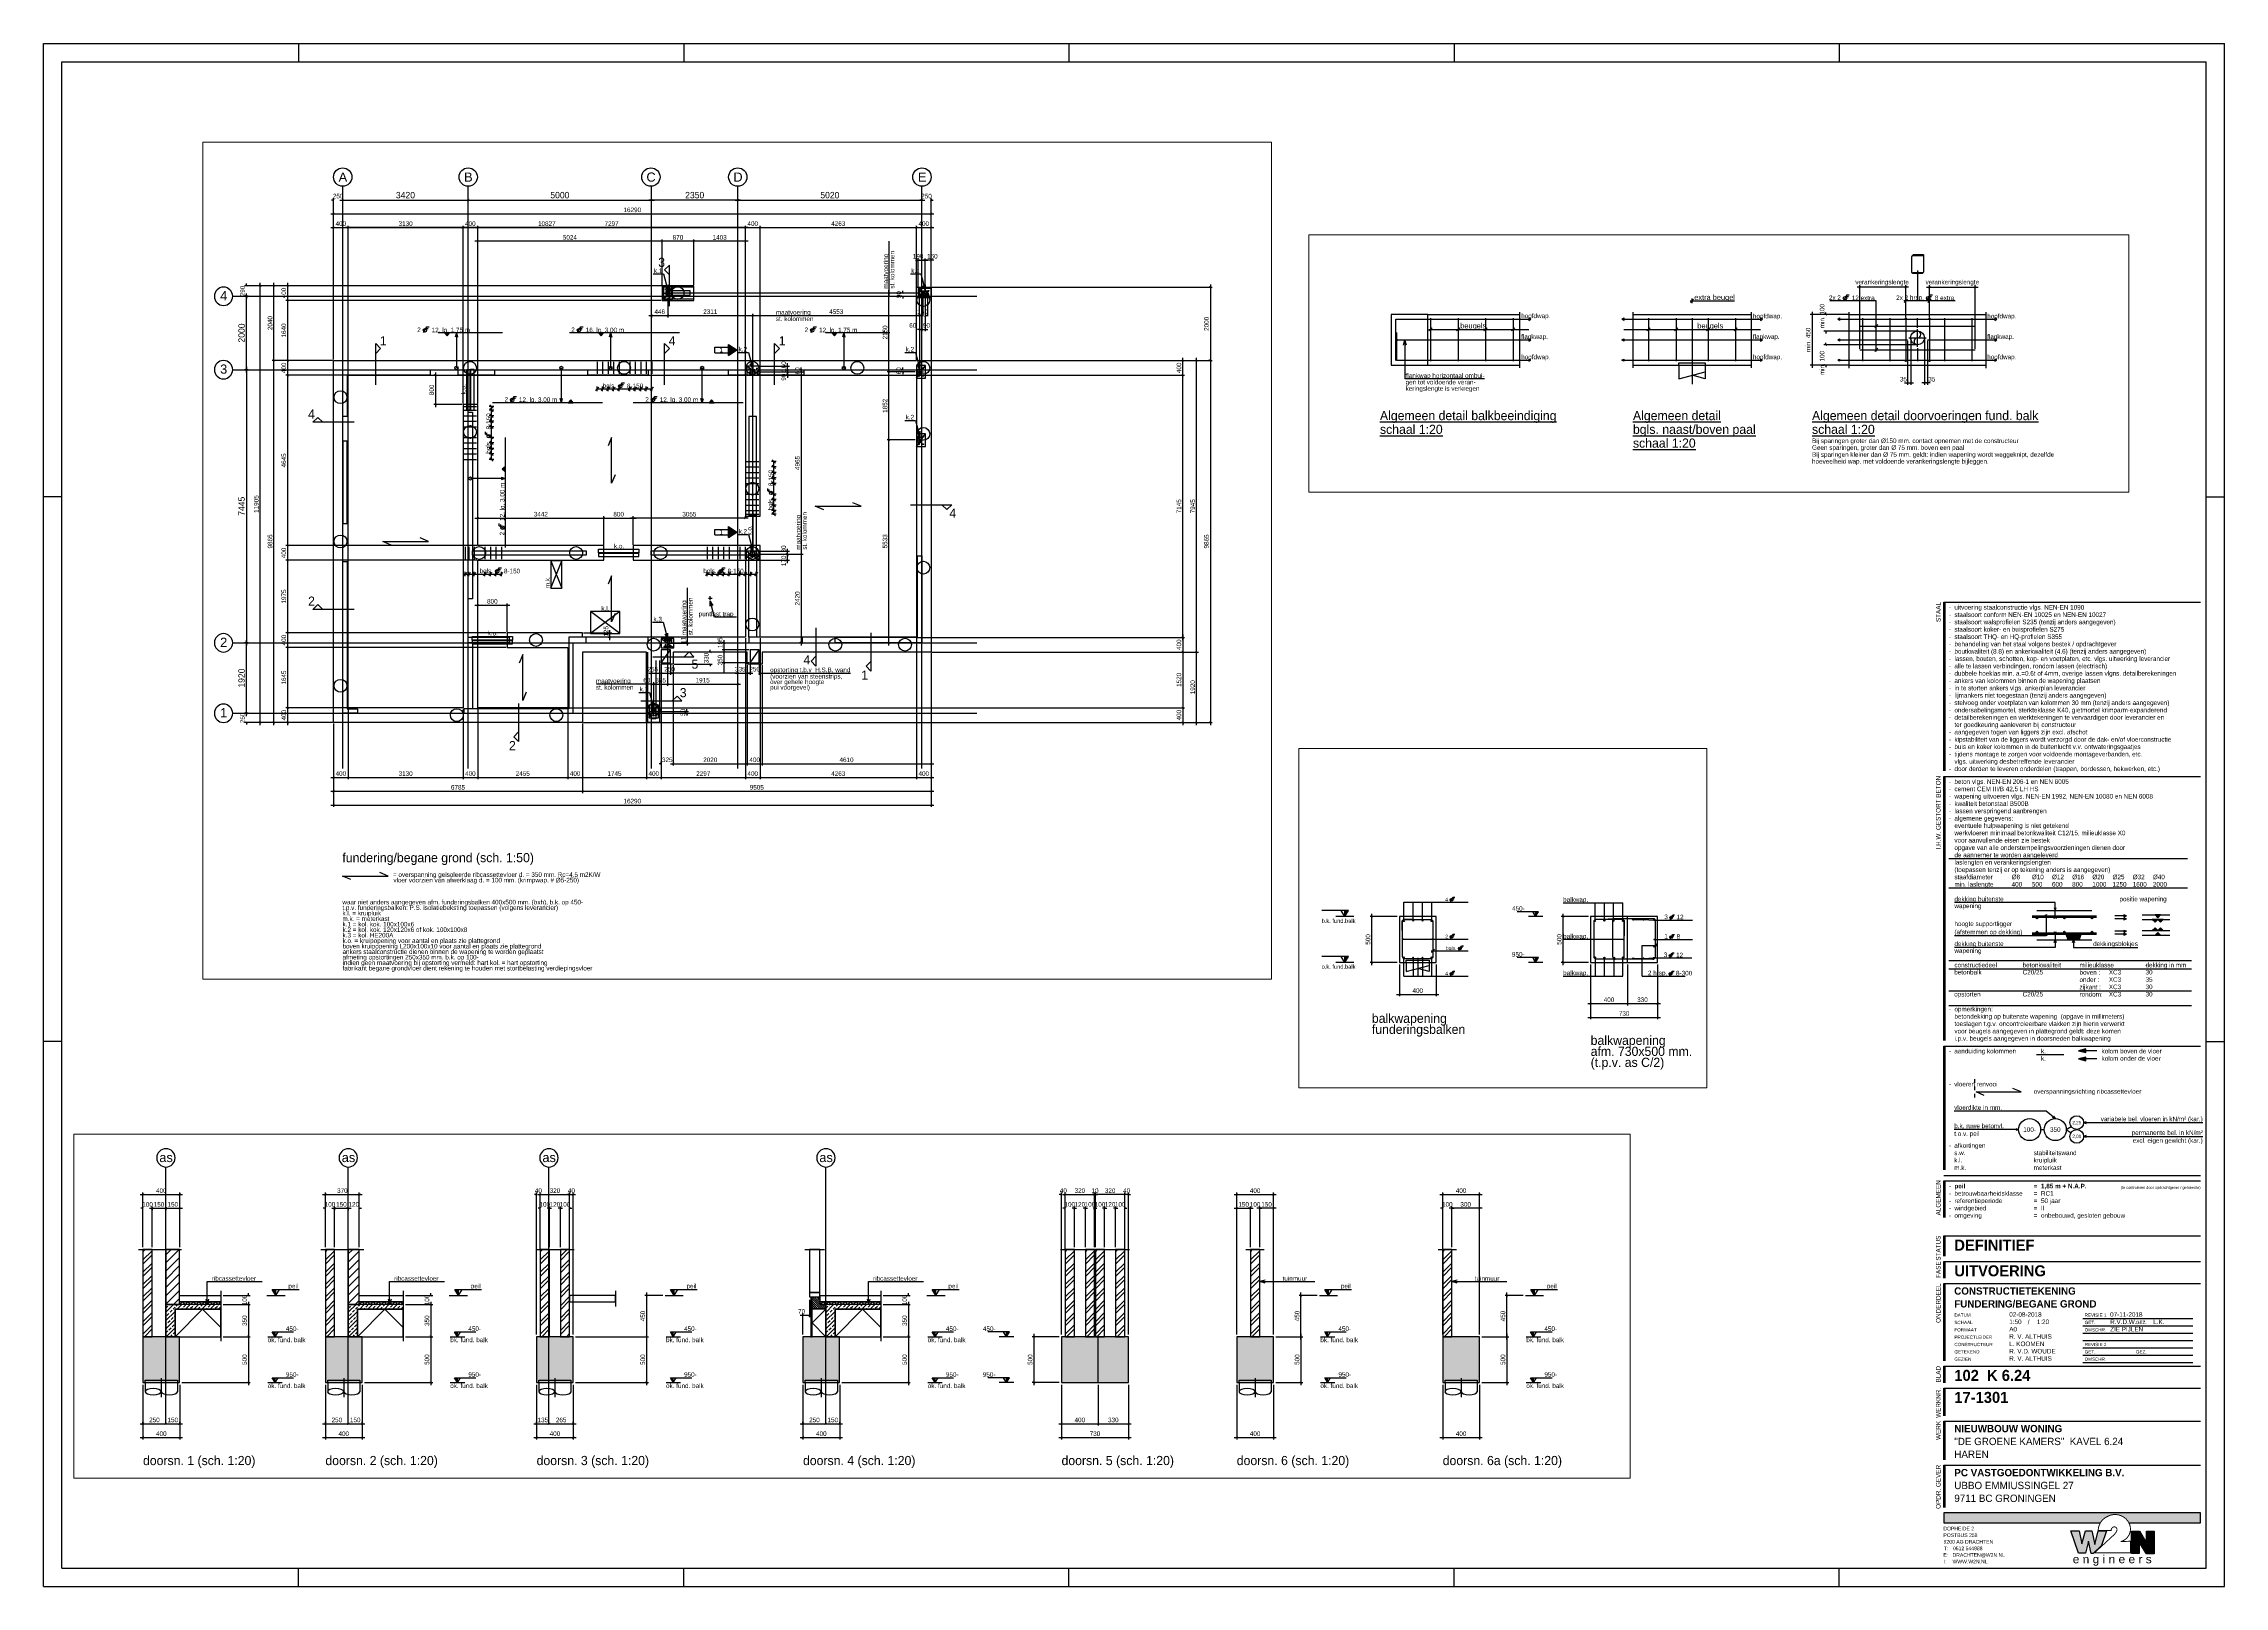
# Paper-space layout 'U-102' of a CAD drawing. Header units: millimetres. Extents: x -6 to 1183, y -11 to 830.
# The model-space entities are those that its viewports show. They can reach past a viewport. Long polylines and large blocks are cut down to what shows.
import ezdxf
from ezdxf.enums import TextEntityAlignment as Align

# ---------------------------------------------------------------- set-up
doc = ezdxf.new("R2010")
doc.units = ezdxf.units.MM
for name, pattern in [('CENTER', [36, 24, -3, 6, -3]), ('DASH', [15, 12, -3]), ('DASHDOT', [18.5, 12, -3, 0.5, -3])]:
    doc.linetypes.add(name, pattern=pattern)
for name, color, linetype in [('10', 9, 'DASH'), ('13', 7, 'Continuous'), ('18', 1, 'Continuous'), ('25', 2, 'Continuous'), ('50', 4, 'Continuous'), ('BETON - 13', 7, 'Continuous'), ('BETON - 18', 1, 'Continuous'), ('BETON - 25', 2, 'Continuous'), ('BETON - 50', 4, 'Continuous'), ('DIMENSION', 1, 'Continuous'), ('dun', 252, 'Continuous'), ('HATCH', 9, 'Continuous'), ('HATCH-beton', 254, 'Continuous'), ('PAAL', 3, 'Continuous'), ('SETUP', 7, 'Continuous'), ('STAAL-13', 7, 'Continuous'), ('STAAL-25', 2, 'Continuous'), ('STAAL-hartlijnen', 8, 'DASHDOT'), ('STAAL-kolommen', 2, 'Continuous'), ('STRAMIEN', 11, 'CENTER'), ('T18', 1, 'Continuous'), ('T25', 2, 'Continuous'), ('T50', 4, 'Continuous'), ('T70', 5, 'Continuous'), ('WAPENING', 2, 'Continuous'), ('WAPENING - 18', 1, 'Continuous'), ('WAPENING - 25', 2, 'Continuous'), ('WAPENING - 50', 4, 'Continuous'), ('WAPENING - tekst', 2, 'Continuous'), ('WAPENING-aanwijs', 1, 'Continuous'), ('WAPENING-tekst', 2, 'Continuous')]:
    doc.layers.add(name, color=color, linetype=linetype)
doc.layers.add('HULPLIJNEN', color=220, linetype='Continuous', plot=False)
doc.layers.add('Vports', color=254, linetype='Continuous', plot=False)
doc.styles.add('LOGO', font='')
doc.styles.get("Standard").update_dxf_attribs({"font": ''})
doc.styles.add('STRAMIEN', font='arial.ttf')
doc.styles.add('style1', font='')
doc.styles.get('LOGO').set_extended_font_data('Century Gothic')
doc.styles.get('Standard').set_extended_font_data('Century Gothic')
doc.styles.get('style1').set_extended_font_data('Century Gothic', bold=True)
doc.dimstyles.new('1-1', dxfattribs={"dimtxt": 2.5, "dimasz": 1.2, "dimexe": 1, "dimexo": 0, "dimgap": 0.8, "dimtad": 1, "dimdec": 0, "dimzin": 12, "dimdsep": 46, "dimtxsty": 'Standard', "dimblk1": 'ARCHTICK', "dimblk2": 'ARCHTICK', "dimsah": 1, "dimcen": 0.09, "dimdle": 1.5, "dimclrd": 256, "dimclre": 254, "dimclrt": 2, "dimadec": 0, "dimazin": 0, "dimtfac": 1, "dimtdec": 0, "dimtix": 1, "dimtofl": 0, "dimtmove": 2, "dimatfit": 3, "dimldrblk": 'ARCHTICK', "dimfxl": 1, "dimtolj": 1, "dimtzin": 0, "dimarcsym": 0})
doc.dimstyles.new('1-20', dxfattribs={"dimscale": 20, "dimtxt": 2.5, "dimasz": 1.2, "dimexe": 1, "dimexo": 0, "dimgap": 0.8, "dimtad": 1, "dimdec": 0, "dimzin": 12, "dimdsep": 46, "dimtxsty": 'Standard', "dimblk1": 'ARCHTICK', "dimblk2": 'ARCHTICK', "dimsah": 1, "dimcen": 0.09, "dimdle": 1.5, "dimclrd": 256, "dimclre": 254, "dimclrt": 2, "dimadec": 0, "dimazin": 0, "dimtfac": 1, "dimtdec": 0, "dimtix": 1, "dimtofl": 0, "dimtmove": 2, "dimatfit": 3, "dimldrblk": 'ARCHTICK', "dimfxl": 1, "dimtolj": 1, "dimtzin": 0, "dimarcsym": 0})
doc.dimstyles.new('1-50', dxfattribs={"dimscale": 50, "dimtxt": 2.5, "dimasz": 1.2, "dimexe": 1, "dimexo": 0, "dimgap": 0.8, "dimtad": 1, "dimdec": 0, "dimzin": 12, "dimdsep": 46, "dimtxsty": 'Standard', "dimblk1": 'ARCHTICK', "dimblk2": 'ARCHTICK', "dimsah": 1, "dimcen": 0.09, "dimdle": 1.5, "dimclrd": 256, "dimclre": 254, "dimclrt": 2, "dimadec": 0, "dimazin": 0, "dimtfac": 1, "dimtdec": 0, "dimtix": 1, "dimtofl": 0, "dimtmove": 2, "dimatfit": 3, "dimldrblk": 'ARCHTICK', "dimfxl": 1, "dimtolj": 1, "dimtzin": 0, "dimarcsym": 0})
doc.dimstyles.new('1-50 stramien', dxfattribs={"dimscale": 50, "dimtxt": 3.5, "dimasz": 1.2, "dimexe": 1, "dimexo": 0, "dimgap": 0.8, "dimtad": 1, "dimdec": 0, "dimzin": 12, "dimdsep": 46, "dimtxsty": 'Standard', "dimblk1": 'ARCHTICK', "dimblk2": 'ARCHTICK', "dimsah": 1, "dimcen": 0.09, "dimdle": 1.5, "dimclrd": 256, "dimclre": 254, "dimclrt": 3, "dimadec": 0, "dimazin": 0, "dimtfac": 1, "dimtdec": 0, "dimtix": 1, "dimtofl": 0, "dimtmove": 2, "dimatfit": 3, "dimldrblk": 'ARCHTICK', "dimfxl": 1, "dimtolj": 1, "dimtzin": 0, "dimarcsym": 0})

# ---------------------------------------------------------------- blocks, each defined once
blk = doc.blocks.new('Renvooi opdrachtgever')
at = {"layer": '13'}
for points in [[(0, 3), (0, 26)], [(0.75, 3), (0.75, 26)]]:
    blk.add_lwpolyline(points, dxfattribs=at)
at = {"layer": '25'}
blk.add_lwpolyline([(0, 26), (140, 26)], dxfattribs=at)
at = {"layer": 'T25'}
blk.add_text('OPDR. GEVER', height=2.5, rotation=90, dxfattribs=at).set_placement((-1, 26.2), align=Align.BOTTOM_RIGHT)
at = {"layer": 'T50', "style": 'style1'}
blk.add_attdef('OPDRACHTGEVER001', text='', height=4, dxfattribs=at).set_placement((5.75, 24), align=Align.TOP_LEFT)
at = {"layer": 'T50'}
for tag, p in [('OPDRACHTGEVER002', (5.75, 17)), ('OPDRACHTGEVER003', (5.75, 10))]:
    blk.add_attdef(tag, text='', height=4, dxfattribs=at).set_placement(p, align=Align.TOP_LEFT)
blk = doc.blocks.new('Renvooi werk')
at = {"layer": '13'}
for points in [[(0, 3), (0, 24)], [(0.75, 3), (0.75, 24)]]:
    blk.add_lwpolyline(points, dxfattribs=at)
at = {"layer": '25'}
blk.add_lwpolyline([(0, 24), (140, 24)], dxfattribs=at)
at = {"layer": 'T25'}
blk.add_text('WERK', height=2.5, rotation=90, dxfattribs=at).set_placement((-1, 24.15), align=Align.BOTTOM_RIGHT)
at = {"layer": 'T50', "style": 'style1'}
blk.add_attdef('WERK001', text='', height=4, dxfattribs=at).set_placement((5.75, 22), align=Align.TOP_LEFT)
at = {"layer": 'T50'}
for tag, p in [('WERK002', (5.75, 15)), ('WERK003', (5.75, 8))]:
    blk.add_attdef(tag, text='', height=4, dxfattribs=at).set_placement(p, align=Align.TOP_LEFT)
blk = doc.blocks.new('Renvooi werknummer')
at = {"layer": '13'}
for points in [[(0, 3), (0, 18)], [(0.75, 3), (0.75, 18)]]:
    blk.add_lwpolyline(points, dxfattribs=at)
at = {"layer": '25'}
blk.add_lwpolyline([(0, 18), (140, 18)], dxfattribs=at)
at = {"layer": 'T25'}
blk.add_text('WERKNR.', height=2.5, rotation=90, dxfattribs=at).set_placement((-1, 18.15), align=Align.BOTTOM_RIGHT)
at = {"layer": 'T70', "style": 'style1'}
blk.add_attdef('WERKNUMMER001', text='', height=6, dxfattribs=at).set_placement((5.75, 16), align=Align.TOP_LEFT)
blk = doc.blocks.new('Renvooi blad')
at = {"layer": '13'}
for points in [[(0, 3), (0, 12)], [(0.75, 3), (0.75, 12)]]:
    blk.add_lwpolyline(points, dxfattribs=at)
at = {"layer": '25'}
blk.add_lwpolyline([(0, 12), (140, 12)], dxfattribs=at)
at = {"layer": 'T25'}
blk.add_text('BLAD', height=2.5, rotation=90, dxfattribs=at).set_placement((-1, 12.15), align=Align.BOTTOM_RIGHT)
at = {"layer": 'T70', "style": 'style1'}
blk.add_attdef('BLAD001', text='', height=6, dxfattribs=at).set_placement((5.75, 10), align=Align.TOP_LEFT)
blk = doc.blocks.new('Renvooi fase')
at = {"layer": '13'}
for points in [[(0, 3), (0, 12)], [(0.75, 3), (0.75, 12)]]:
    blk.add_lwpolyline(points, dxfattribs=at)
at = {"layer": '25'}
blk.add_lwpolyline([(0, 12), (140, 12)], dxfattribs=at)
at = {"layer": 'T25'}
blk.add_text('FASE', height=2.5, rotation=90, dxfattribs=at).set_placement((-1, 12.15), align=Align.BOTTOM_RIGHT)
at = {"layer": 'T70', "style": 'style1'}
blk.add_attdef('FASE001', text='', height=6, dxfattribs=at).set_placement((5.75, 10), align=Align.TOP_LEFT)
blk = doc.blocks.new('Renvooi status')
at = {"layer": '13'}
for points in [[(0, 3), (0, 14)], [(0.75, 3), (0.75, 14)]]:
    blk.add_lwpolyline(points, dxfattribs=at)
at = {"layer": '25'}
blk.add_lwpolyline([(0, 14), (140, 14)], dxfattribs=at)
at = {"layer": 'T25'}
blk.add_text('STATUS', height=2.5, rotation=90, dxfattribs=at).set_placement((-1, 14.15), align=Align.BOTTOM_RIGHT)
at = {"layer": 'T70', "style": 'style1'}
blk.add_attdef('STATUS001', text='', height=6, dxfattribs=at).set_placement((5.75, 12), align=Align.TOP_LEFT)
blk = doc.blocks.new('Renvooi onderdeel')
at = {"layer": '13'}
for points in [[(0, 3), (0, 45)], [(0.8, 3), (0.8, 45)]]:
    blk.add_lwpolyline(points, dxfattribs=at)
at = {"layer": '25'}
blk.add_lwpolyline([(0, 45), (140, 45)], dxfattribs=at)
at = {"layer": 'dun', "color": 254}
for points in [[(75.8, 26), (135.8, 26)], [(75.8, 22), (135.8, 22)], [(75.8, 18), (135.8, 18)], [(75.8, 14), (135.8, 14)], [(75.8, 10), (135.8, 10)], [(75.8, 6), (135.8, 6)], [(75.8, 2), (135.8, 2)]]:
    blk.add_lwpolyline(points, dxfattribs=at)
at = {"layer": 'T18'}
for s, p in [('DATUM', (5.8, 26.4)), ('SCHAAL', (5.8, 22.4)), ('REVISIE 1', (76.8, 26.4)), ('GET.', (76.8, 22.4)), ('GEZ.', (104.8, 22.4)), ('FORMAAT', (5.8, 18.4)), ('PROJECTLEIDER', (5.8, 14.4)), ('CONSTRUCTEUR', (5.8, 10.4)), ('OMSCHR.', (76.8, 18.4)), ('REVISIE 2', (76.8, 10.4)), ('GETEKEND', (5.8, 6.4)), ('GEZIEN', (5.8, 2.4)), ('GET.', (76.8, 6.4)), ('OMSCHR.', (76.8, 2.4)), ('GEZ.', (104.8, 6.4))]:
    blk.add_text(s, height=1.8, dxfattribs=at).set_placement(p, align=Align.BOTTOM_LEFT)
at = {"layer": 'T25'}
blk.add_text('ONDERDEEL', height=2.5, rotation=90, dxfattribs=at).set_placement((-1, 45.1), align=Align.BOTTOM_RIGHT)
blk.add_text('/', height=2.5, dxfattribs=at).set_placement((45.8, 22.2), align=Align.BOTTOM_LEFT)
for tag, p in [('SCHAAL001', (35.8, 22.2)), ('DATUM001', (35.8, 26.2)), ('SCHAAL002', (50.8, 22.2)), ('GET002', (90.8, 22.2)), ('GEZ002', (114.2, 22.2)), ('DATUM002', (114.2, 26.2)), ('CONSTRUCTEUR001', (35.8, 10.2)), ('FORMAAT001', (35.8, 18.2)), ('PROJECTLEIDER001', (35.8, 14.2)), ('OMSCHRIJVING002', (90.8, 18.2)), ('GET001', (35.8, 6.2)), ('GEZ001', (35.8, 2.2)), ('GET003', (90.8, 6.2)), ('OMSCHRIJVING003', (90.8, 2.2)), ('GEZ003', (114.2, 6.2))]:
    blk.add_attdef(tag, text='', height=2.5, dxfattribs=at).set_placement(p, align=Align.BOTTOM_LEFT)
at = {"layer": 'T25', "style": 'style1'}
blk.add_attdef('DATUM003', text='', height=2.5, dxfattribs=at).set_placement((114.2, 10.2), align=Align.BOTTOM_LEFT)
at = {"layer": 'T50', "style": 'style1'}
for tag, p in [('ONDERDEEL001', (5.8, 43)), ('ONDERDEEL002', (5.8, 36))]:
    blk.add_attdef(tag, text='', height=4, dxfattribs=at).set_placement(p, align=Align.TOP_LEFT)
blk = doc.blocks.new('Renvooi gegevens w2n')
at = {"layer": 'HATCH'}
h = blk.add_hatch(color=94, dxfattribs=at)
h.dxf.hatch_style = 1
h.paths.add_polyline_path([(-143, 30), (-143, 24.7), (-57.6, 24.7, -0.152402), (-53.7, 28.1, -0.412965), (-42.2, 24.7), (-3, 24.7), (-3, 30)])
at = {"layer": 'SETUP'}
for points in [[(-62.3, 20.2), (-65.8, 20.2), (-67.7, 13.1), (-69.2, 20.2), (-73.9, 20.2), (-69.6, 8), (-65.8, 8), (-64.1, 14.6), (-62.6, 7.9), (-61.5, 7.9), (-57, 12.2), (-54.2, 20.2), (-58.8, 20.2), (-60.6, 12.9)], [(-32.4, 7.8), (-28.2, 7.8), (-28.2, 20.1), (-32.4, 20.1), (-32.4, 13.5), (-36.3, 20.1), (-40.7, 20.1), (-40.7, 7.9), (-36.4, 7.9), (-36.4, 14)]]:
    blk.add_hatch(color=164, dxfattribs=at).paths.add_polyline_path(points)
at = {"layer": 'HULPLIJNEN'}
blk.add_lwpolyline([(-42.2, 24.7), (-3, 24.7), (-3, 30), (-143, 30), (-143, 24.7), (-57.6, 24.7)], dxfattribs=at)
at = {"layer": 'SETUP', "color": 94, "const_width": 0.506}
blk.add_lwpolyline([(-51.7, 20.5, -0.370262), (-50.3, 22.4, -0.627488), (-48.7, 20.3, -0.105777), (-50.1, 18.2), (-60.9, 8.2), (-41.3, 8.2), (-41.3, 14.6), (-46.5, 14.4, 0.433577), (-41.6, 23.6, 0.456991), (-53.7, 28.1, 0.288818), (-58.8, 20.5)], format="xyb", dxfattribs=at)
at = {"layer": 'SETUP', "color": 164}
blk.add_lwpolyline([(-73.7, 20.2), (-69.2, 20.2), (-67.7, 13.1), (-65.8, 20.2), (-62.3, 20.2), (-60.6, 12.9), (-58.8, 20.2), (-54.2, 20.2), (-57, 12.2), (-61.5, 7.9), (-62.6, 7.9), (-64.1, 14.6), (-65.8, 8), (-69.6, 8)], close=True, dxfattribs=at)
at = {"layer": 'SETUP', "color": 94, "const_width": 0.506}
blk.add_lwpolyline([(-59, 20.5), (-51.5, 20.5)], dxfattribs=at)
at = {"layer": 'SETUP', "color": 164}
blk.add_lwpolyline([(-28.2, 20.1), (-28.2, 7.8), (-32.4, 7.8), (-36.4, 14), (-36.4, 7.9), (-40.7, 7.9), (-40.7, 20.1), (-36.3, 20.1), (-32.4, 13.5), (-32.4, 20.1), (-28.2, 20.1)], dxfattribs=at)
at = {"layer": 'SETUP', "color": 164, "style": 'LOGO', "width": 1.1}
blk.add_text('e n g i n e e r s', height=4.428, dxfattribs=at).set_placement((-72.7, 2.6))
at = {"layer": 'T18'}
for s, p in [('DOPHEIDE 2', (-143.2, 19.9)), ('POSTBUS 258', (-143.2, 16.3)), ('9200 AG DRACHTEN', (-143.1, 12.7)), ('E:', (-143.2, 5.5)), ('I:', (-143.2, 1.9)), ('T:', (-143, 9.1)), ('WWW.W2N.NL', (-138.2, 1.9)), ('DRACHTEN@W2N.NL', (-138.2, 5.5)), ('0512 544888', (-138, 9.1))]:
    blk.add_text(s, height=2, dxfattribs=at).set_placement(p, align=Align.BOTTOM_LEFT)
blk = doc.blocks.new('kadera0')
at = {"layer": 'SETUP', "linetype": 'Continuous'}
for p, q in [((-1179, -10), (-1179, 831)), ((-1179, 831), (10, 831)), ((10, -10), (10, 831)), ((-1179, -10), (10, -10))]:
    blk.add_line(p, q, dxfattribs=at)
at = {"layer": 'SETUP', "color": 4, "linetype": 'Continuous'}
for p, q in [((-1169, 0), (-1169, 821)), ((-1169, 821), (0, 821)), ((0, 0), (0, 821)), ((-1169, 0), (0, 0))]:
    blk.add_line(p, q, dxfattribs=at)
at = {"layer": 'SETUP', "color": 2, "linetype": 'Continuous'}
for p, q in [((-1040, 831), (-1040, 821)), ((-830, 831), (-830, 821)), ((-620, 831), (-620, 821)), ((-620, 831), (-620, 821)), ((-410, 831), (-410, 821)), ((-410, 831), (-410, 821)), ((-200, 831), (-200, 821)), ((-200, 831), (-200, 821)), ((-1169, 584), (-1179, 584)), ((0, 584), (10, 584)), ((-1169, 287), (-1179, 287)), ((-1169, 287), (-1179, 287)), ((0, 287), (10, 287)), ((0, 287), (10, 287)), ((-1040, -10), (-1040, 0)), ((-830, -10), (-830, 0)), ((-620, -10), (-620, 0)), ((-620, -10), (-620, 0)), ((-410, -10), (-410, 0)), ((-410, -10), (-410, 0)), ((-200, -10), (-200, 0)), ((-200, -10), (-200, 0))]:
    blk.add_line(p, q, dxfattribs=at)
blk = doc.blocks.new('Renvooi algemeen')
at = {"layer": '13'}
for points in [[(0, 10), (0, 30)], [(0.8, 10), (0.8, 30)]]:
    blk.add_lwpolyline(points, dxfattribs=at)
at = {"layer": '25'}
blk.add_lwpolyline([(0, 30), (140, 30)], dxfattribs=at)
at = {"layer": 'T18'}
blk.add_text('(te controleren door opdrachtgever / gemeente)', height=1.5, dxfattribs=at).set_placement((140, 25.2), align=Align.BOTTOM_RIGHT)
at = {"layer": 'T25'}
blk.add_text('ALGEMEEN', height=2.5, rotation=90, dxfattribs=at).set_placement((-1, 30.4), align=Align.BOTTOM_RIGHT)
for s, p in [('-', (2.8, 25.2)), ('betrouwbaarheidsklasse', (5.8, 21.2)), ('=', (49, 25.2)), ('-', (2.8, 21.2)), ('-', (2.8, 17.2)), ('-', (2.8, 13.2)), ('windgebied', (5.8, 13.2)), ('omgeving', (5.8, 9.2)), ('referentieperiode', (5.8, 17.2)), ('=', (49, 21.2)), ('=', (49, 17.2)), ('=', (49, 13.2)), ('-', (2.8, 9.2)), ('=', (49, 9.2))]:
    blk.add_text(s, height=2.5, dxfattribs=at).set_placement(p, align=Align.BOTTOM_LEFT)
at = {"layer": 'T25', "style": 'style1'}
blk.add_text('peil', height=2.5, dxfattribs=at).set_placement((5.8, 25.2), align=Align.BOTTOM_LEFT)
at = {"layer": 'T25'}
for tag, p in [('ALGEMEEN012', (53, 21.2)), ('ALGEMEEN013', (53, 17.2)), ('ALGEMEEN014', (53, 13.2)), ('ALGEMEEN015', (53, 9.2))]:
    blk.add_attdef(tag, text='', height=2.5, dxfattribs=at).set_placement(p, align=Align.BOTTOM_LEFT)
at = {"layer": 'T25', "style": 'style1'}
blk.add_attdef('ALGEMEEN011', text='', height=2.5, dxfattribs=at).set_placement((53, 25.2), align=Align.BOTTOM_LEFT)
blk = doc.blocks.new('A$C001B58C0')
at = {"layer": 'WAPENING-aanwijs'}
h = blk.add_hatch(color=256, dxfattribs=at)
h.dxf.hatch_style = 1
h.paths.add_polyline_path([(5, -0.5), (6.5, 0), (5, 0.5)])
for points in [[(5, 0), (0, 0)], [(5, -0.5), (6.5, 0), (5, 0.5)], [(5, 0.5), (5, -0.5)]]:
    blk.add_lwpolyline(points, dxfattribs=at)
blk = doc.blocks.new('wapflag')
at = {"layer": 'WAPENING'}
blk.add_hatch(color=256, dxfattribs=at).paths.add_polyline_path([(4.9, 0), (1.9, 0), (3.4, -1.5)])
blk.add_lwpolyline([(4.9, 0), (1.9, 0), (3.4, -1.5)], close=True, dxfattribs=at)
blk = doc.blocks.new('renvooi i.h.w. gestort beton')
at = {"layer": 'HATCH'}
h = blk.add_hatch(dxfattribs=at)
h.set_pattern_fill('ANSI31', color=256, scale=0.2)
h.set_pattern_definition([(45, (39.385, 22.96755), (-0.449013, 0.449013), [])])
h.paths.add_polyline_path([(66.8, 57), (74.8, 57), (73.8, 54), (67.8, 54)])
at = {"layer": 'WAPENING - 18'}
h = blk.add_hatch(color=256, dxfattribs=at)
h.dxf.hatch_style = 1
edge = h.paths.add_edge_path()
edge.add_arc((50.8, 65.8), 0.4, 0, 360)
h = blk.add_hatch(color=256, dxfattribs=at)
h.dxf.hatch_style = 1
edge = h.paths.add_edge_path()
edge.add_arc((65.8, 65.8), 0.4, 0, 360)
h = blk.add_hatch(color=256, dxfattribs=at)
h.dxf.hatch_style = 1
edge = h.paths.add_edge_path()
edge.add_arc((80.8, 65.8), 0.4, 0, 360)
h = blk.add_hatch(color=256, dxfattribs=at)
h.dxf.hatch_style = 1
edge = h.paths.add_edge_path()
edge.add_arc((50.8, 58.2), 0.4, 0, 360)
h = blk.add_hatch(color=256, dxfattribs=at)
h.dxf.hatch_style = 1
edge = h.paths.add_edge_path()
edge.add_arc((65.8, 58.2), 0.4, 0, 360)
h = blk.add_hatch(color=256, dxfattribs=at)
h.dxf.hatch_style = 1
edge = h.paths.add_edge_path()
edge.add_arc((80.8, 58.2), 0.4, 0, 360)
at = {"layer": '13'}
for points in [[(0, -1), (0, 143)], [(0.8, -1), (0.8, 143)], [(2.8, 98.2), (132.8, 98.2)], [(2.8, 82.2), (132.8, 82.2)], [(60.8, 67), (60.8, 74.2), (5.8, 74.2)], [(60.2, 71.5), (60.8, 70), (61.2, 71.5)], [(55.8, 66.2), (55.8, 56.2), (5.8, 56.2)], [(55.2, 67.7), (55.8, 66.2), (56.2, 67.7)], [(60.2, 65.5), (60.8, 67), (61.2, 65.5)], [(60.8, 57), (60.8, 49.8), (5.8, 49.8)], [(55.2, 56.3), (55.8, 57.8), (56.2, 56.3)], [(60.2, 58.5), (60.8, 57), (61.2, 58.5)], [(60.2, 52.5), (60.8, 54), (61.2, 52.5)], [(70.2, 52.5), (70.8, 54), (71.2, 52.5)], [(70.8, 54), (70.8, 49.8), (105.8, 49.8)], [(2.8, 42.7), (135, 42.7)], [(2.8, 38.2), (135, 38.2)], [(2.8, 26.2), (135, 26.2)], [(2.8, 18.2), (135, 18.2)]]:
    blk.add_lwpolyline(points, dxfattribs=at)
at = {"layer": '18'}
blk.add_lwpolyline([(66.8, 57), (74.8, 57), (73.8, 54), (67.8, 54), (66.8, 57)], dxfattribs=at)
at = {"layer": '25'}
blk.add_lwpolyline([(0, 143), (140, 143)], dxfattribs=at)
at = {"layer": 'BETON - 25'}
for points in [[(50.8, 70), (80.8, 70)], [(50.8, 54), (80.8, 54)]]:
    blk.add_lwpolyline(points, dxfattribs=at)
at = {"layer": 'WAPENING - 18'}
for points in [[(48.2, 67), (83.3, 67)], [(48.2, 66.2), (83.3, 66.2)], [(108.2, 67.5), (123.2, 67.5)], [(108.2, 65), (123.2, 65)], [(48.2, 57.8), (83.3, 57.8)], [(48.2, 57), (83.3, 57)], [(108.2, 59), (123.2, 59)], [(108.2, 56.5), (123.2, 56.5)]]:
    blk.add_lwpolyline(points, dxfattribs=at)
for centre in [(50.8, 65.8), (65.8, 65.8), (80.8, 65.8), (50.8, 58.2), (65.8, 58.2), (80.8, 58.2)]:
    blk.add_circle(centre, 0.4, dxfattribs=at)
at = {"layer": 'WAPENING'}
for p in [(111.8, 65), (113.3, 67.5), (114.8, 65)]:
    blk.add_blockref('wapflag', p, dxfattribs=at)
at = {"layer": 'WAPENING', "xscale": -1, "rotation": 180}
for p in [(111.8, 59), (114.8, 59), (113.3, 56.5)]:
    blk.add_blockref('wapflag', p, dxfattribs=at)
at = {"layer": 'WAPENING-aanwijs'}
for p in [(93.2, 67), (93.2, 65.4), (93.2, 58.6), (93.2, 57)]:
    blk.add_blockref('A$C001B58C0', p, dxfattribs=at)
at = {"layer": 'T25'}
blk.add_text('I.H.W. GESTORT BETON', height=2.5, rotation=90, dxfattribs=at).set_placement((-1, 143.3), align=Align.BOTTOM_RIGHT)
for s, p in [('-', (2.8, 138.2)), ('-', (2.8, 134.2)), ('-', (2.8, 130.2)), ('wapening uitvoeren vlgs. NEN-EN 1992, NEN-EN 10080 en NEN 6008', (5.8, 130.2)), ('cement CEM III/B 42,5 LH HS', (5.8, 134.2)), ('beton vlgs. NEN-EN 206-1 en NEN 8005', (5.8, 138.2)), ('-', (2.8, 126.2)), ('-', (2.8, 122.2)), ('-', (2.8, 118.2)), ('algemene gegevens:', (5.8, 118.2)), ('kwaliteit betonstaal B500B', (5.8, 126.2)), ('lassen verspringend aanbrengen', (5.8, 122.2)), ('werkvloeren minimaal betonkwaliteit C12/15, milieuklasse X0', (5.8, 110.2)), ('voor aanvullende eisen zie bestek', (5.8, 106.2)), ('eventuele hulpwapening is niet getekend', (5.8, 114.2)), ('opgave van alle onderstempelingsvoorzieningen dienen door ', (5.8, 102.2)), ('de aannemer te worden aangeleverd', (5.8, 98.2)), ('laslengten en verankeringslengten', (5.8, 94.2)), ('staafdiameter', (5.8, 86.2)), ('(toepassen tenzij er op tekening anders is aangegeven)', (5.8, 90.2)), ('min. laslengte', (5.8, 82.2)), ('%%C8', (37, 86.2)), ('400', (37, 82.2)), ('%%C10', (48, 86.2)), ('500', (48, 82.2)), ('%%C12', (59, 86.2)), ('600', (59, 82.2)), ('%%C16', (70, 86.2)), ('800', (70, 82.2)), ('%%C20', (81, 86.2)), ('1000', (81, 82.2)), ('%%C25', (92, 86.2)), ('1250', (92, 82.2)), ('%%C32', (103, 86.2)), ('1600', (103, 82.2)), ('%%C40', (114, 86.2)), ('2000', (114, 82.2)), ('dekking buitenste', (5.8, 74.2)), ('positie wapening', (95.8, 74.2)), ('hoogte supportligger', (5.8, 60.7)), ('(afstemmen op dekking)', (5.8, 56.2)), ('dekking buitenste', (5.8, 49.8)), ('constructiedeel', (5.8, 38.2)), ('betonkwaliteit', (43, 38.2)), ('milieuklasse', (74, 38.2)), ('boven :', (74, 34.2)), ('dekking in mm', (110, 38.2)), ('onder :', (74, 30.2)), ('zijkant :', (74, 26.2)), ('-', (2.8, 14.2)), ('opmerkingen:', (5.8, 14.2)), ('betondekking op buitenste wapening  (opgave in millimeters)', (5.8, 10.2)), ('toeslagen t.g.v. oncontroleerbare vlakken zijn hierin verwerkt', (5.8, 6.2)), ('voor beugels aangegeven in plattegrond geldt: deze komen', (5.8, 2.2)), ('i.p.v. beugels aangegeven in doorsneden balkwapening', (5.8, -1.8))]:
    blk.add_text(s, height=2.5, dxfattribs=at).set_placement(p, align=Align.BOTTOM_LEFT)
for p in [(5.8, 73.7), (5.8, 49.3)]:
    blk.add_text('wapening', height=2.5, dxfattribs=at).set_placement(p, align=Align.TOP_LEFT)
blk.add_text('dekkingsblokjes', height=2.5, dxfattribs=at).set_placement((105.8, 49.8), align=Align.BOTTOM_RIGHT)
for tag, p in [('BETON013', (43, 34.2)), ('BETON023', (90, 34.2)), ('BETON033', (110, 34.2)), ('BETON004', (5.8, 22.2)), ('BETON014', (43, 22.2)), ('BETON0023', (90, 30.2)), ('BETON00023', (90, 26.2)), ('BETON024', (90, 22.2)), ('BETON0033', (110, 30.2)), ('BETON00033', (110, 26.2)), ('BETON034', (110, 22.2)), ('BETON024', (90, 18.2)), ('BETON034', (110, 18.2))]:
    blk.add_attdef(tag, text='', height=2.5, dxfattribs=at).set_placement(p, align=Align.BOTTOM_LEFT)
blk = doc.blocks.new('Renvooi staal')
at = {"layer": '13'}
for points in [[(0, 3), (0, 95)], [(0.8, 3), (0.8, 95)]]:
    blk.add_lwpolyline(points, dxfattribs=at)
at = {"layer": '25'}
blk.add_lwpolyline([(0, 95), (140, 95)], dxfattribs=at)
at = {"layer": 'T25'}
blk.add_text('STAAL', height=2.5, rotation=90, dxfattribs=at).set_placement((-1, 95.1), align=Align.BOTTOM_RIGHT)
for s, p in [('-', (2.8, 90.2)), ('-', (2.8, 86.2)), ('-', (2.8, 82.2)), ('staalsoort conform NEN-EN 10025 en NEN-EN 10027', (5.8, 86.2)), ('staalsoort walsprofielen S235 (tenzij anders aangegeven)', (5.8, 82.2)), ('uitvoering staalconstructie vlgs. NEN-EN 1090', (5.8, 90.2)), ('-', (2.8, 78.2)), ('-', (2.8, 74.2)), ('-', (2.8, 70.2)), ('staalsoort koker- en buisprofielen S275', (5.8, 78.2)), ('staalsoort THQ- en HQ-profielen S355', (5.8, 74.2)), ('behandeling van het staal volgens bestek / opdrachtgever', (5.8, 70.2)), ('-', (2.8, 66.2)), ('-', (2.8, 62.2)), ('-', (2.8, 58.2)), ('alle te lassen verbindingen, rondom lassen (electrisch)', (5.8, 58.2)), ('boutkwaliteit (8.8) en ankerkwaliteit (4.6) (tenzij anders aangegeven)', (5.8, 66.2)), ('lassen, bouten, schotten, kop- en voetplaten, etc. vlgs. uitwerking leverancier', (5.8, 62.2)), ('-', (2.8, 54.2)), ('-', (2.8, 50.2)), ('-', (2.8, 46.2)), ('dubbele hoeklas min. a.=0.6t of 4mm, overige lassen vlgns. detailberekeningen', (5.8, 54.2)), ('ankers van kolommen binnen de wapening plaatsen', (5.8, 50.2)), ('in te storten ankers vlgs. ankerplan leverancier', (5.8, 46.2)), ('-', (2.8, 42.2)), ('-', (2.8, 38.2)), ('-', (2.8, 34.2)), ('stelvoeg onder voetplaten van kolommen 30 mm (tenzij anders aangegeven)', (5.8, 38.2)), ('ondersabelingsmortel, sterkteklasse K40, gietmortel krimparm-expanderend', (5.8, 34.2)), ('lijmankers niet toegestaan (tenzij anders aangegeven)', (5.8, 42.2)), ('-', (2.8, 30.2)), ('-', (2.8, 22.2)), ('ter goedkeuring aanleveren bij constructeur', (5.8, 26.2)), ('detailberekeningen en werktekeningen te vervaardigen door leverancier en', (5.8, 30.2)), ('aangegeven togen van liggers zijn excl. afschot', (5.8, 22.2)), ('-', (2.8, 18.2)), ('-', (2.8, 14.2)), ('-', (2.8, 10.2)), ('tijdens montage te zorgen voor voldoende montageverbanden, etc.', (5.8, 10.2)), ('kipstabiliteit van de liggers wordt verzorgd door de dak- en/of vloerconstructie', (5.8, 18.2)), ('buis en koker kolommen in de buitenlucht v.v. ontwateringsgaatjes', (5.8, 14.2)), ('-', (2.8, 2.2)), ('vlgs. uitwerking desbetreffende leverancier', (5.8, 6.2)), ('door derden te leveren onderdelen (trappen, bordessen, hekwerken, etc.) ', (5.8, 2.2))]:
    blk.add_text(s, height=2.5, dxfattribs=at).set_placement(p, align=Align.BOTTOM_LEFT)
blk = doc.blocks.new('A$C78A526F8')
at = {"layer": '13'}
for p, q in [((0, 0), (1250, 0)), ((228, -96), (0, 0)), ((1250, 0), (1022, 96))]:
    blk.add_line(p, q, dxfattribs=at)
blk = doc.blocks.new('A$C19947F17')
at = {"layer": '13'}
blk.add_blockref('A$C78A526F8', (-636, 0), dxfattribs=at)
blk = doc.blocks.new('A$C797C67F2')
at = {"layer": '13'}
h = blk.add_hatch(color=256, dxfattribs=at)
h.dxf.hatch_style = 1
h.paths.add_polyline_path([(73.5, 71), (77.5, 71), (77.5, 72)])
h.paths.add_polyline_path([(77.5, 70), (77.5, 71), (73.5, 71)])
h = blk.add_hatch(color=256, dxfattribs=at)
h.dxf.hatch_style = 1
h.paths.add_polyline_path([(73.5, 66.5), (77.5, 66.5), (77.5, 67.5)])
h.paths.add_polyline_path([(77.5, 65.5), (77.5, 66.5), (73.5, 66.5)])
for points in [[(0, 6), (0, 73.5)], [(0.8, 6), (0.8, 73.5)], [(83.5, 71), (73.5, 71), (77.5, 70), (77.5, 72), (73.5, 71)], [(65.5, 68.8), (50.5, 68.8), (50.5, 68.8)], [(83.5, 66.5), (73.5, 66.5), (77.5, 65.5), (77.5, 67.5), (73.5, 66.5)], [(60.8, 34), (55.8, 38), (5.7, 38)], [(40.8, 28), (5.7, 28)], [(39.2, 28.5), (40.8, 28), (39.2, 27.5)], [(59.9, 35.3), (60.8, 34), (59.3, 34.6)], [(77.7, 32.3), (76.2, 31.8), (77.7, 31.3)], [(76.2, 31.8), (141.2, 31.8)], [(77.7, 24.8), (76.2, 24.3), (77.7, 23.8)], [(76.2, 24.3), (141.2, 24.3)]]:
    blk.add_lwpolyline(points, dxfattribs=at)
at = {"layer": '25'}
for points in [[(0, 73.5), (140, 73.5)], [(52.8, 28), (54.8, 28)], [(52.8, 28), (54.8, 28)], [(66.8, 28), (69.4, 29.7)], [(66.8, 28), (69.4, 26.3)], [(0, 3), (140, 3)]]:
    blk.add_lwpolyline(points, dxfattribs=at)
at = {"layer": '25', "color": 2, "linetype": 'Continuous'}
for centre, radius in [((46.8, 28), 6), ((46.8, 28), 6), ((60.8, 28), 6), ((60.8, 28), 6), ((72.5, 31.8), 3.75), ((72.5, 31.8), 3.75), ((72.5, 24.3), 3.75), ((72.5, 24.3), 3.75)]:
    blk.add_circle(centre, radius, dxfattribs=at)
at = {"layer": 'HULPLIJNEN'}
for points in [[(17, 53.5), (17, 55.5)], [(17, 49.5), (17, 51.5)], [(17, 45.5), (17, 47.5)]]:
    blk.add_lwpolyline(points, dxfattribs=at)
at = {"layer": '25'}
blk.add_blockref('Renvooi staal', (0, 220.5), dxfattribs=at)
at = {"layer": 'SETUP'}
ref = blk.add_blockref('renvooi i.h.w. gestort beton', (0, 77.5), dxfattribs=at)
ref.add_attrib('BETON0032', '-', dxfattribs={"layer": 'T25', "height": 2.5}).set_placement((110, 115.8), align=Align.BOTTOM_LEFT)
ref.add_attrib('BETON003', 'betonbalk', dxfattribs={"layer": 'T25', "height": 2.5}).set_placement((5.7, 111.8), align=Align.BOTTOM_LEFT)
ref.add_attrib('BETON013', 'C20/25', dxfattribs={"layer": 'T25', "height": 2.5}).set_placement((43, 111.8), align=Align.BOTTOM_LEFT)
ref.add_attrib('BETON023', 'XC3', dxfattribs={"layer": 'T25', "height": 2.5}).set_placement((90, 111.8), align=Align.BOTTOM_LEFT)
ref.add_attrib('BETON033', '30', dxfattribs={"layer": 'T25', "height": 2.5}).set_placement((110, 111.8), align=Align.BOTTOM_LEFT)
ref.add_attrib('BETON0023', 'XC3', dxfattribs={"layer": 'T25', "height": 2.5}).set_placement((90, 107.8), align=Align.BOTTOM_LEFT)
ref.add_attrib('BETON0033', '35', dxfattribs={"layer": 'T25', "height": 2.5}).set_placement((110, 107.8), align=Align.BOTTOM_LEFT)
ref.add_attrib('BETON00023', 'XC3', dxfattribs={"layer": 'T25', "height": 2.5}).set_placement((90, 103.8), align=Align.BOTTOM_LEFT)
ref.add_attrib('BETON00033', '30', dxfattribs={"layer": 'T25', "height": 2.5}).set_placement((110, 103.8), align=Align.BOTTOM_LEFT)
ref.add_attrib('BETON004', 'opstorten', dxfattribs={"layer": 'T25', "height": 2.5}).set_placement((5.7, 99.8), align=Align.BOTTOM_LEFT)
ref.add_attrib('BETON014', 'C20/25', dxfattribs={"layer": 'T25', "height": 2.5}).set_placement((43, 99.8), align=Align.BOTTOM_LEFT)
ref.add_attrib('BETON024', 'XC3', dxfattribs={"layer": 'T25', "height": 2.5}).set_placement((90, 99.8), align=Align.BOTTOM_LEFT)
ref.add_attrib('BETON034', '30', dxfattribs={"layer": 'T25', "height": 2.5}).set_placement((110, 99.8), align=Align.BOTTOM_LEFT)
at = {"layer": 'SETUP', "color": 7, "xscale": 0.0196362528832284, "yscale": 0.0196362528832284, "zscale": 0.0196362528832284}
blk.add_blockref('A$C19947F17', (30.1, 48.5), dxfattribs=at)
at = {"layer": 'SETUP', "color": 2}
blk.add_text('t.o.v. peil', height=2.5, dxfattribs=at).set_placement((5.7, 27, 0), align=Align.TOP_LEFT)
blk.add_text('b.k. ruwe betonvl.', height=2.5, dxfattribs=at).set_placement((5.7, 28, 0), align=Align.BOTTOM_LEFT)
at = {"layer": 'T18'}
for s, p in [('2,25', (72.5, 31.8)), ('2,00', (72.5, 24.3))]:
    blk.add_text(s, height=1.8, dxfattribs=at).set_placement(p, align=Align.MIDDLE_CENTER)
at = {"layer": 'T25'}
blk.add_text('rondom:', height=2.5, dxfattribs=at).set_placement((74, 100.5))
for s, p in [('aanduiding kolommen', (5.7, 68.8)), ('k.', (53, 68.8)), ('kolom boven de vloer', (86, 68.8)), ('-', (2.8, 68.8)), ('k.', (53, 64.8)), ('kolom onder de vloer', (86, 64.8)), ('-', (2.8, 50.8)), ('vloeren renvooi', (5.7, 50.8)), ('overspanningsrichting ribcassettevloer', (49, 46.8)), ('-', (2.8, 17.3)), ('s.w.', (5.7, 13.3)), ('afkortingen', (5.7, 17.3)), ('k.l.', (5.7, 9.3)), ('stabiliteitswand', (49, 13.3)), ('kruipluik', (49, 9.3)), ('m.k.', (5.7, 5.2)), ('meterkast', (49, 5.2))]:
    blk.add_text(s, height=2.5, dxfattribs=at).set_placement(p, align=Align.BOTTOM_LEFT)
at = {"layer": 'T25', "extrusion": (-9.37056e-06, 1.38336e-05, 1)}
blk.add_text('vloerdikte in mm.', height=2.5, dxfattribs=at).set_placement((5.7, 38, 0), align=Align.BOTTOM_LEFT)
at = {"layer": 'T25'}
for s, p in [('100-', (46.8, 28)), ('350', (60.8, 28))]:
    blk.add_text(s, height=2.5, dxfattribs=at).set_placement(p, align=Align.MIDDLE_CENTER)
at = {"layer": 'T25', "extrusion": (-9.37056e-06, 1.38336e-05, 1)}
for s, p in [('variabele bel. vloeren in kN/m² (kar.)', (141.2, 31.8, 0)), ('permanente bel. in kN/m²', (141.2, 24.3, 0))]:
    blk.add_text(s, height=2.5, dxfattribs=at).set_placement(p, align=Align.BOTTOM_RIGHT)
blk.add_text('excl. eigen gewicht (kar.)', height=2.5, dxfattribs=at).set_placement((141.2, 23.3, 0), align=Align.TOP_RIGHT)
blk = doc.blocks.new('revisiepijl')
at = {"layer": '18'}
blk.add_hatch(color=256, dxfattribs=at).paths.add_polyline_path([(0, 3), (0, -3), (4.5, 0)])
for p, q in [((-7.5, 1.5), (0, 1.5)), ((-7.5, -1.5), (-7.5, 1.5)), ((0, 3), (4.5, 0)), ((0, -3), (0, 3)), ((0, -3), (4.5, 0)), ((-7.5, -1.5), (0, -1.5))]:
    blk.add_line(p, q, dxfattribs=at)
at = {"layer": 'T25'}
blk.add_attdef('REV', text='', height=2.5, dxfattribs=at).set_placement((-4, -1.3), align=Align.CENTER)
blk = doc.blocks.new('STRAMIEN')
at = {"layer": '25'}
blk.add_circle((0, 6), 6, dxfattribs=at)
at = {"layer": 'T50', "style": 'STRAMIEN'}
blk.add_attdef('TAG01', text='', height=5, dxfattribs=at).set_placement((0, 6), align=Align.MIDDLE_CENTER)
blk = doc.blocks.new('_ARCHTICK')
at = {"color": 0, "linetype": 'ByBlock', "const_width": 0.15}
blk.add_lwpolyline([(-0.5, -0.5), (0.5, 0.5)], dxfattribs=at)
blk = doc.blocks.new('*D29')
at = {"layer": 'Defpoints', "color": 0, "transparency": 16777216}
for p in [(0, 13945), (3420, 13995), (3420, 13945)]:
    blk.add_point(p, dxfattribs=at)
at = {"layer": 'DIMENSION', "color": 254, "lineweight": -2, "transparency": 16777216}
for p, q in [((0, 13945), (0, 14045)), ((3420, 13945), (3420, 14045))]:
    blk.add_line(p, q, dxfattribs=at)
at = {"layer": 'DIMENSION', "lineweight": -2, "transparency": 16777216}
blk.add_line((-75, 13995), (3495, 13995), dxfattribs=at)
at = {"layer": 'DIMENSION', "lineweight": -2, "transparency": 16777216, "xscale": 59.99999999999995, "yscale": 59.99999999999995, "zscale": 59.99999999999995, "rotation": 180}
blk.add_blockref('_ARCHTICK', (0, 13995), dxfattribs=at)
at = {"layer": 'DIMENSION', "lineweight": -2, "transparency": 16777216, "xscale": 59.99999999999995, "yscale": 59.99999999999995, "zscale": 59.99999999999995}
blk.add_blockref('_ARCHTICK', (3420, 13995), dxfattribs=at)
at = {"layer": 'DIMENSION', "color": 3, "transparency": 16777216, "insert": (1710, 14127), "char_height": 175, "attachment_point": 5}
blk.add_mtext('\\A1;3420', dxfattribs=at)
blk = doc.blocks.new('*D30')
at = {"layer": 'Defpoints', "color": 0, "transparency": 16777216}
for p in [(3420, 13945), (8420, 13995), (8420, 13945)]:
    blk.add_point(p, dxfattribs=at)
at = {"layer": 'DIMENSION', "color": 254, "lineweight": -2, "transparency": 16777216}
for p, q in [((3420, 13945), (3420, 14045)), ((8420, 13945), (8420, 14045))]:
    blk.add_line(p, q, dxfattribs=at)
at = {"layer": 'DIMENSION', "lineweight": -2, "transparency": 16777216}
blk.add_line((3345, 13995), (8495, 13995), dxfattribs=at)
at = {"layer": 'DIMENSION', "lineweight": -2, "transparency": 16777216, "xscale": 59.99999999999995, "yscale": 59.99999999999995, "zscale": 59.99999999999995, "rotation": 180}
blk.add_blockref('_ARCHTICK', (3420, 13995), dxfattribs=at)
at = {"layer": 'DIMENSION', "lineweight": -2, "transparency": 16777216, "xscale": 59.99999999999995, "yscale": 59.99999999999995, "zscale": 59.99999999999995}
blk.add_blockref('_ARCHTICK', (8420, 13995), dxfattribs=at)
at = {"layer": 'DIMENSION', "color": 3, "transparency": 16777216, "insert": (5920, 14127), "char_height": 175, "attachment_point": 5}
blk.add_mtext('\\A1;5000', dxfattribs=at)
blk = doc.blocks.new('*D31')
at = {"layer": 'Defpoints', "color": 0, "transparency": 16777216}
for p in [(8420, 13995), (8420, 13945), (10770, 13945)]:
    blk.add_point(p, dxfattribs=at)
at = {"layer": 'DIMENSION', "color": 254, "lineweight": -2, "transparency": 16777216}
for p, q in [((8420, 13945), (8420, 14045)), ((10770, 13945), (10770, 14045))]:
    blk.add_line(p, q, dxfattribs=at)
at = {"layer": 'DIMENSION', "lineweight": -2, "transparency": 16777216}
blk.add_line((10845, 13995), (8345, 13995), dxfattribs=at)
at = {"layer": 'DIMENSION', "lineweight": -2, "transparency": 16777216, "xscale": 59.99999999999995, "yscale": 59.99999999999995, "zscale": 59.99999999999995, "rotation": 180}
blk.add_blockref('_ARCHTICK', (8420, 13995), dxfattribs=at)
at = {"layer": 'DIMENSION', "lineweight": -2, "transparency": 16777216, "xscale": 59.99999999999995, "yscale": 59.99999999999995, "zscale": 59.99999999999995}
blk.add_blockref('_ARCHTICK', (10770, 13995), dxfattribs=at)
at = {"layer": 'DIMENSION', "color": 3, "transparency": 16777216, "insert": (9595, 14127), "char_height": 175, "attachment_point": 5}
blk.add_mtext('\\A1;2350', dxfattribs=at)
blk = doc.blocks.new('*D25')
at = {"layer": 'Defpoints', "color": 0, "transparency": 16777216}
for p in [(-2625, 1925), (-2575, 1925), (-2575, 5)]:
    blk.add_point(p, dxfattribs=at)
at = {"layer": 'DIMENSION', "color": 254, "lineweight": -2, "transparency": 16777216}
for p, q in [((-2575, 1925), (-2675, 1925)), ((-2575, 5), (-2675, 5))]:
    blk.add_line(p, q, dxfattribs=at)
at = {"layer": 'DIMENSION', "lineweight": -2, "transparency": 16777216}
blk.add_line((-2625, -70), (-2625, 2000), dxfattribs=at)
at = {"layer": 'DIMENSION', "lineweight": -2, "transparency": 16777216, "xscale": 59.99999999999995, "yscale": 59.99999999999995, "zscale": 59.99999999999995}
for p, rotation in [((-2625, 1925), 90), ((-2625, 5), 270)]:
    blk.add_blockref('_ARCHTICK', p, dxfattribs=dict(at, rotation=rotation))
at = {"layer": 'DIMENSION', "color": 3, "transparency": 16777216, "insert": (-2757, 965), "char_height": 175, "attachment_point": 5, "rotation": 90}
blk.add_mtext('\\A1;1920', dxfattribs=at)
blk = doc.blocks.new('*D26')
at = {"layer": 'Defpoints', "color": 0, "transparency": 16777216}
for p in [(-2575, 9370), (-2625, 1925), (-2575, 1925)]:
    blk.add_point(p, dxfattribs=at)
at = {"layer": 'DIMENSION', "color": 254, "lineweight": -2, "transparency": 16777216}
for p, q in [((-2575, 9370), (-2675, 9370)), ((-2575, 1925), (-2675, 1925))]:
    blk.add_line(p, q, dxfattribs=at)
at = {"layer": 'DIMENSION', "lineweight": -2, "transparency": 16777216}
blk.add_line((-2625, 9445), (-2625, 1850), dxfattribs=at)
at = {"layer": 'DIMENSION', "lineweight": -2, "transparency": 16777216, "xscale": 59.99999999999995, "yscale": 59.99999999999995, "zscale": 59.99999999999995}
for p, rotation in [((-2625, 9370), 90), ((-2625, 1925), 270)]:
    blk.add_blockref('_ARCHTICK', p, dxfattribs=dict(at, rotation=rotation))
at = {"layer": 'DIMENSION', "color": 3, "transparency": 16777216, "insert": (-2757, 5648), "char_height": 175, "attachment_point": 5, "rotation": 90}
blk.add_mtext('\\A1;7445', dxfattribs=at)
blk = doc.blocks.new('*D27')
at = {"layer": 'Defpoints', "color": 0, "transparency": 16777216}
for p in [(-2625, 11370), (-2575, 11370), (-2575, 9370)]:
    blk.add_point(p, dxfattribs=at)
at = {"layer": 'DIMENSION', "lineweight": -2, "transparency": 16777216}
blk.add_line((-2625, 9295), (-2625, 11445), dxfattribs=at)
at = {"layer": 'DIMENSION', "color": 254, "lineweight": -2, "transparency": 16777216}
for p, q in [((-2575, 11370), (-2675, 11370)), ((-2575, 9370), (-2675, 9370))]:
    blk.add_line(p, q, dxfattribs=at)
at = {"layer": 'DIMENSION', "lineweight": -2, "transparency": 16777216, "xscale": 59.99999999999995, "yscale": 59.99999999999995, "zscale": 59.99999999999995}
for p, rotation in [((-2625, 11370), 90), ((-2625, 9370), 270)]:
    blk.add_blockref('_ARCHTICK', p, dxfattribs=dict(at, rotation=rotation))
at = {"layer": 'DIMENSION', "color": 3, "transparency": 16777216, "insert": (-2757, 10370), "char_height": 175, "attachment_point": 5, "rotation": 90}
blk.add_mtext('\\A1;2000', dxfattribs=at)
blk = doc.blocks.new('*D28')
at = {"layer": 'Defpoints', "color": 0, "transparency": 16777216}
for p in [(10770, 13945), (15790, 13995), (15790, 13945)]:
    blk.add_point(p, dxfattribs=at)
at = {"layer": 'DIMENSION', "color": 254, "lineweight": -2, "transparency": 16777216}
for p, q in [((10770, 13945), (10770, 14045)), ((15790, 13945), (15790, 14045))]:
    blk.add_line(p, q, dxfattribs=at)
at = {"layer": 'DIMENSION', "lineweight": -2, "transparency": 16777216}
blk.add_line((10695, 13995), (15865, 13995), dxfattribs=at)
at = {"layer": 'DIMENSION', "lineweight": -2, "transparency": 16777216, "xscale": 59.99999999999995, "yscale": 59.99999999999995, "zscale": 59.99999999999995, "rotation": 180}
blk.add_blockref('_ARCHTICK', (10770, 13995), dxfattribs=at)
at = {"layer": 'DIMENSION', "lineweight": -2, "transparency": 16777216, "xscale": 59.99999999999995, "yscale": 59.99999999999995, "zscale": 59.99999999999995}
blk.add_blockref('_ARCHTICK', (15790, 13995), dxfattribs=at)
at = {"layer": 'DIMENSION', "color": 3, "transparency": 16777216, "insert": (13280, 14127), "char_height": 175, "attachment_point": 5}
blk.add_mtext('\\A1;5020', dxfattribs=at)
blk = doc.blocks.new('*D67')
at = {"layer": 'Defpoints', "color": 0, "transparency": 16777216}
for p in [(-58056, 43996), (-47102, 43996), (-56056, 32091)]:
    blk.add_point(p, dxfattribs=at)
at = {"layer": 'DIMENSION', "color": 254, "lineweight": -2, "transparency": 16777216}
for p, q in [((-47127, 43996), (-58106, 43996)), ((-56081, 32091), (-58106, 32091))]:
    blk.add_line(p, q, dxfattribs=at)
at = {"layer": 'DIMENSION', "lineweight": -2, "transparency": 16777216}
blk.add_line((-58056, 32016), (-58056, 44071), dxfattribs=at)
at = {"layer": 'DIMENSION', "lineweight": -2, "transparency": 16777216, "xscale": 59.99999999999995, "yscale": 59.99999999999995, "zscale": 59.99999999999995}
for p, rotation in [((-58056, 43996), 90), ((-58056, 32091), 270)]:
    blk.add_blockref('_ARCHTICK', p, dxfattribs=dict(at, rotation=rotation))
at = {"layer": 'DIMENSION', "color": 2, "transparency": 16777216, "insert": (-58162, 38044), "char_height": 125, "attachment_point": 5, "rotation": 90}
blk.add_mtext('\\A1;11905', dxfattribs=at)
blk = doc.blocks.new('*D68')
at = {"layer": 'Defpoints', "color": 0, "transparency": 16777216}
for p in [(-58431, 43996), (-58056, 43996), (-58431, 43706)]:
    blk.add_point(p, dxfattribs=at)
at = {"layer": 'DIMENSION', "color": 254, "lineweight": -2, "transparency": 16777216}
for p, q in [((-58081, 43996), (-58481, 43996)), ((-58456, 43706), (-58481, 43706))]:
    blk.add_line(p, q, dxfattribs=at)
at = {"layer": 'DIMENSION', "lineweight": -2, "transparency": 16777216}
for p, q in [((-58431, 43996), (-58431, 44056)), ((-58431, 43706), (-58431, 43646))]:
    blk.add_line(p, q, dxfattribs=at)
at = {"layer": 'DIMENSION', "lineweight": -2, "transparency": 16777216, "xscale": 59.99999999999995, "yscale": 59.99999999999995, "zscale": 59.99999999999995}
for p, rotation in [((-58431, 43996), 270), ((-58431, 43706), 90)]:
    blk.add_blockref('_ARCHTICK', p, dxfattribs=dict(at, rotation=rotation))
at = {"layer": 'DIMENSION', "color": 2, "transparency": 16777216, "insert": (-58537, 43851), "char_height": 125, "attachment_point": 5, "rotation": 90}
blk.add_mtext('\\A1;290', dxfattribs=at)
blk = doc.blocks.new('*D69')
at = {"layer": 'Defpoints', "color": 0, "transparency": 16777216}
for p in [(-58431, 32341), (-58431, 32091), (-58056, 32091)]:
    blk.add_point(p, dxfattribs=at)
at = {"layer": 'DIMENSION', "lineweight": -2, "transparency": 16777216}
for p, q in [((-58431, 32341), (-58431, 32401)), ((-58431, 32091), (-58431, 32031))]:
    blk.add_line(p, q, dxfattribs=at)
at = {"layer": 'DIMENSION', "color": 254, "lineweight": -2, "transparency": 16777216}
for p, q in [((-58406, 32341), (-58381, 32341)), ((-58081, 32091), (-58481, 32091))]:
    blk.add_line(p, q, dxfattribs=at)
at = {"layer": 'DIMENSION', "lineweight": -2, "transparency": 16777216, "xscale": 59.99999999999995, "yscale": 59.99999999999995, "zscale": 59.99999999999995}
for p, rotation in [((-58431, 32341), 270), ((-58431, 32091), 90)]:
    blk.add_blockref('_ARCHTICK', p, dxfattribs=dict(at, rotation=rotation))
at = {"layer": 'DIMENSION', "color": 2, "transparency": 16777216, "insert": (-58537, 32216), "char_height": 125, "attachment_point": 5, "rotation": 90}
blk.add_mtext('\\A1;250', dxfattribs=at)
blk = doc.blocks.new('*D70')
at = {"layer": 'Defpoints', "color": 0, "transparency": 16777216}
for p in [(-57681, 41956), (-56056, 41956), (-56056, 32091)]:
    blk.add_point(p, dxfattribs=at)
at = {"layer": 'DIMENSION', "color": 254, "lineweight": -2, "transparency": 16777216}
for p, q in [((-56081, 41956), (-57731, 41956)), ((-56081, 32091), (-57731, 32091))]:
    blk.add_line(p, q, dxfattribs=at)
at = {"layer": 'DIMENSION', "lineweight": -2, "transparency": 16777216}
blk.add_line((-57681, 32016), (-57681, 42031), dxfattribs=at)
at = {"layer": 'DIMENSION', "lineweight": -2, "transparency": 16777216, "xscale": 59.99999999999995, "yscale": 59.99999999999995, "zscale": 59.99999999999995}
for p, rotation in [((-57681, 41956), 90), ((-57681, 32091), 270)]:
    blk.add_blockref('_ARCHTICK', p, dxfattribs=dict(at, rotation=rotation))
at = {"layer": 'DIMENSION', "color": 2, "transparency": 16777216, "insert": (-57787, 37024), "char_height": 125, "attachment_point": 5, "rotation": 90}
blk.add_mtext('\\A1;9865', dxfattribs=at)
blk = doc.blocks.new('*D71')
at = {"layer": 'Defpoints', "color": 0, "transparency": 16777216}
for p in [(-57681, 43996), (-47102, 43996), (-56056, 41956)]:
    blk.add_point(p, dxfattribs=at)
at = {"layer": 'DIMENSION', "color": 254, "lineweight": -2, "transparency": 16777216}
for p, q in [((-47127, 43996), (-57731, 43996)), ((-56081, 41956), (-57731, 41956))]:
    blk.add_line(p, q, dxfattribs=at)
at = {"layer": 'DIMENSION', "lineweight": -2, "transparency": 16777216}
blk.add_line((-57681, 41881), (-57681, 44071), dxfattribs=at)
at = {"layer": 'DIMENSION', "lineweight": -2, "transparency": 16777216, "xscale": 59.99999999999995, "yscale": 59.99999999999995, "zscale": 59.99999999999995}
for p, rotation in [((-57681, 43996), 90), ((-57681, 41956), 270)]:
    blk.add_blockref('_ARCHTICK', p, dxfattribs=dict(at, rotation=rotation))
at = {"layer": 'DIMENSION', "color": 2, "transparency": 16777216, "insert": (-57787, 42976), "char_height": 125, "attachment_point": 5, "rotation": 90}
blk.add_mtext('\\A1;2040', dxfattribs=at)
blk = doc.blocks.new('*D72')
at = {"layer": 'Defpoints', "color": 0, "transparency": 16777216}
for p in [(-57306, 32491), (-55656, 32491), (-56056, 32091)]:
    blk.add_point(p, dxfattribs=at)
at = {"layer": 'DIMENSION', "color": 254, "lineweight": -2, "transparency": 16777216}
for p, q in [((-55681, 32491), (-57356, 32491)), ((-56081, 32091), (-57356, 32091))]:
    blk.add_line(p, q, dxfattribs=at)
at = {"layer": 'DIMENSION', "lineweight": -2, "transparency": 16777216}
blk.add_line((-57306, 32016), (-57306, 32566), dxfattribs=at)
at = {"layer": 'DIMENSION', "lineweight": -2, "transparency": 16777216, "xscale": 59.99999999999995, "yscale": 59.99999999999995, "zscale": 59.99999999999995}
for p, rotation in [((-57306, 32491), 90), ((-57306, 32091), 270)]:
    blk.add_blockref('_ARCHTICK', p, dxfattribs=dict(at, rotation=rotation))
at = {"layer": 'DIMENSION', "color": 2, "transparency": 16777216, "insert": (-57412, 32291), "char_height": 125, "attachment_point": 5, "rotation": 90}
blk.add_mtext('\\A1;400', dxfattribs=at)
blk = doc.blocks.new('*D73')
at = {"layer": 'Defpoints', "color": 0, "transparency": 16777216}
for p in [(-57306, 34136), (-51326, 34136), (-55656, 32491)]:
    blk.add_point(p, dxfattribs=at)
at = {"layer": 'DIMENSION', "color": 254, "lineweight": -2, "transparency": 16777216}
for p, q in [((-51351, 34136), (-57356, 34136)), ((-55681, 32491), (-57356, 32491))]:
    blk.add_line(p, q, dxfattribs=at)
at = {"layer": 'DIMENSION', "lineweight": -2, "transparency": 16777216}
blk.add_line((-57306, 32416), (-57306, 34211), dxfattribs=at)
at = {"layer": 'DIMENSION', "lineweight": -2, "transparency": 16777216, "xscale": 59.99999999999995, "yscale": 59.99999999999995, "zscale": 59.99999999999995}
for p, rotation in [((-57306, 34136), 90), ((-57306, 32491), 270)]:
    blk.add_blockref('_ARCHTICK', p, dxfattribs=dict(at, rotation=rotation))
at = {"layer": 'DIMENSION', "color": 2, "transparency": 16777216, "insert": (-57412, 33314), "char_height": 125, "attachment_point": 5, "rotation": 90}
blk.add_mtext('\\A1;1645', dxfattribs=at)
blk = doc.blocks.new('*D74')
at = {"layer": 'Defpoints', "color": 0, "transparency": 16777216}
for p in [(-57306, 34536), (-51326, 34536), (-51326, 34136)]:
    blk.add_point(p, dxfattribs=at)
at = {"layer": 'DIMENSION', "color": 254, "lineweight": -2, "transparency": 16777216}
for p, q in [((-51351, 34536), (-57356, 34536)), ((-51351, 34136), (-57356, 34136))]:
    blk.add_line(p, q, dxfattribs=at)
at = {"layer": 'DIMENSION', "lineweight": -2, "transparency": 16777216}
blk.add_line((-57306, 34061), (-57306, 34611), dxfattribs=at)
at = {"layer": 'DIMENSION', "lineweight": -2, "transparency": 16777216, "xscale": 59.99999999999995, "yscale": 59.99999999999995, "zscale": 59.99999999999995}
for p, rotation in [((-57306, 34536), 90), ((-57306, 34136), 270)]:
    blk.add_blockref('_ARCHTICK', p, dxfattribs=dict(at, rotation=rotation))
at = {"layer": 'DIMENSION', "color": 2, "transparency": 16777216, "insert": (-57412, 34336), "char_height": 125, "attachment_point": 5, "rotation": 90}
blk.add_mtext('\\A1;400', dxfattribs=at)
blk = doc.blocks.new('*D75')
at = {"layer": 'Defpoints', "color": 0, "transparency": 16777216}
for p in [(-57306, 36511), (-52126, 36511), (-51326, 34536)]:
    blk.add_point(p, dxfattribs=at)
at = {"layer": 'DIMENSION', "color": 254, "lineweight": -2, "transparency": 16777216}
for p, q in [((-52151, 36511), (-57356, 36511)), ((-51351, 34536), (-57356, 34536))]:
    blk.add_line(p, q, dxfattribs=at)
at = {"layer": 'DIMENSION', "lineweight": -2, "transparency": 16777216}
blk.add_line((-57306, 34461), (-57306, 36586), dxfattribs=at)
at = {"layer": 'DIMENSION', "lineweight": -2, "transparency": 16777216, "xscale": 59.99999999999995, "yscale": 59.99999999999995, "zscale": 59.99999999999995}
for p, rotation in [((-57306, 36511), 90), ((-57306, 34536), 270)]:
    blk.add_blockref('_ARCHTICK', p, dxfattribs=dict(at, rotation=rotation))
at = {"layer": 'DIMENSION', "color": 2, "transparency": 16777216, "insert": (-57412, 35524), "char_height": 125, "attachment_point": 5, "rotation": 90}
blk.add_mtext('\\A1;1975', dxfattribs=at)
blk = doc.blocks.new('*D76')
at = {"layer": 'Defpoints', "color": 0, "transparency": 16777216}
for p in [(-57306, 36911), (-52126, 36911), (-52126, 36511)]:
    blk.add_point(p, dxfattribs=at)
at = {"layer": 'DIMENSION', "color": 254, "lineweight": -2, "transparency": 16777216}
for p, q in [((-52151, 36911), (-57356, 36911)), ((-52151, 36511), (-57356, 36511))]:
    blk.add_line(p, q, dxfattribs=at)
at = {"layer": 'DIMENSION', "lineweight": -2, "transparency": 16777216}
blk.add_line((-57306, 36436), (-57306, 36986), dxfattribs=at)
at = {"layer": 'DIMENSION', "lineweight": -2, "transparency": 16777216, "xscale": 59.99999999999995, "yscale": 59.99999999999995, "zscale": 59.99999999999995}
for p, rotation in [((-57306, 36911), 90), ((-57306, 36511), 270)]:
    blk.add_blockref('_ARCHTICK', p, dxfattribs=dict(at, rotation=rotation))
at = {"layer": 'DIMENSION', "color": 2, "transparency": 16777216, "insert": (-57412, 36711), "char_height": 125, "attachment_point": 5, "rotation": 90}
blk.add_mtext('\\A1;400', dxfattribs=at)
blk = doc.blocks.new('*D77')
at = {"layer": 'Defpoints', "color": 0, "transparency": 16777216}
for p in [(-57306, 41556), (-55656, 41556), (-52126, 36911)]:
    blk.add_point(p, dxfattribs=at)
at = {"layer": 'DIMENSION', "lineweight": -2, "transparency": 16777216}
blk.add_line((-57306, 36836), (-57306, 41631), dxfattribs=at)
at = {"layer": 'DIMENSION', "color": 254, "lineweight": -2, "transparency": 16777216}
for p, q in [((-55681, 41556), (-57356, 41556)), ((-52151, 36911), (-57356, 36911))]:
    blk.add_line(p, q, dxfattribs=at)
at = {"layer": 'DIMENSION', "lineweight": -2, "transparency": 16777216, "xscale": 59.99999999999995, "yscale": 59.99999999999995, "zscale": 59.99999999999995}
for p, rotation in [((-57306, 41556), 90), ((-57306, 36911), 270)]:
    blk.add_blockref('_ARCHTICK', p, dxfattribs=dict(at, rotation=rotation))
at = {"layer": 'DIMENSION', "color": 2, "transparency": 16777216, "insert": (-57412, 39234), "char_height": 125, "attachment_point": 5, "rotation": 90}
blk.add_mtext('\\A1;4645', dxfattribs=at)
blk = doc.blocks.new('*D78')
at = {"layer": 'Defpoints', "color": 0, "transparency": 16777216}
for p in [(-57306, 41956), (-56056, 41956), (-55656, 41556)]:
    blk.add_point(p, dxfattribs=at)
at = {"layer": 'DIMENSION', "color": 254, "lineweight": -2, "transparency": 16777216}
for p, q in [((-56081, 41956), (-57356, 41956)), ((-55681, 41556), (-57356, 41556))]:
    blk.add_line(p, q, dxfattribs=at)
at = {"layer": 'DIMENSION', "lineweight": -2, "transparency": 16777216}
blk.add_line((-57306, 41481), (-57306, 42031), dxfattribs=at)
at = {"layer": 'DIMENSION', "lineweight": -2, "transparency": 16777216, "xscale": 59.99999999999995, "yscale": 59.99999999999995, "zscale": 59.99999999999995}
for p, rotation in [((-57306, 41956), 90), ((-57306, 41556), 270)]:
    blk.add_blockref('_ARCHTICK', p, dxfattribs=dict(at, rotation=rotation))
at = {"layer": 'DIMENSION', "color": 2, "transparency": 16777216, "insert": (-57412, 41756), "char_height": 125, "attachment_point": 5, "rotation": 90}
blk.add_mtext('\\A1;400', dxfattribs=at)
blk = doc.blocks.new('*D79')
at = {"layer": 'Defpoints', "color": 0, "transparency": 16777216}
for p in [(-57306, 43596), (-47102, 43596), (-56056, 41956)]:
    blk.add_point(p, dxfattribs=at)
at = {"layer": 'DIMENSION', "color": 254, "lineweight": -2, "transparency": 16777216}
for p, q in [((-47127, 43596), (-57356, 43596)), ((-56081, 41956), (-57356, 41956))]:
    blk.add_line(p, q, dxfattribs=at)
at = {"layer": 'DIMENSION', "lineweight": -2, "transparency": 16777216}
blk.add_line((-57306, 41881), (-57306, 43671), dxfattribs=at)
at = {"layer": 'DIMENSION', "lineweight": -2, "transparency": 16777216, "xscale": 59.99999999999995, "yscale": 59.99999999999995, "zscale": 59.99999999999995}
for p, rotation in [((-57306, 43596), 90), ((-57306, 41956), 270)]:
    blk.add_blockref('_ARCHTICK', p, dxfattribs=dict(at, rotation=rotation))
at = {"layer": 'DIMENSION', "color": 2, "transparency": 16777216, "insert": (-57412, 42776), "char_height": 125, "attachment_point": 5, "rotation": 90}
blk.add_mtext('\\A1;1640', dxfattribs=at)
blk = doc.blocks.new('*D80')
at = {"layer": 'Defpoints', "color": 0, "transparency": 16777216}
for p in [(-57306, 43996), (-47102, 43996), (-47102, 43596)]:
    blk.add_point(p, dxfattribs=at)
at = {"layer": 'DIMENSION', "color": 254, "lineweight": -2, "transparency": 16777216}
for p, q in [((-47127, 43996), (-57356, 43996)), ((-47127, 43596), (-57356, 43596))]:
    blk.add_line(p, q, dxfattribs=at)
at = {"layer": 'DIMENSION', "lineweight": -2, "transparency": 16777216}
blk.add_line((-57306, 43521), (-57306, 44071), dxfattribs=at)
at = {"layer": 'DIMENSION', "lineweight": -2, "transparency": 16777216, "xscale": 59.99999999999995, "yscale": 59.99999999999995, "zscale": 59.99999999999995}
for p, rotation in [((-57306, 43996), 90), ((-57306, 43596), 270)]:
    blk.add_blockref('_ARCHTICK', p, dxfattribs=dict(at, rotation=rotation))
at = {"layer": 'DIMENSION', "color": 2, "transparency": 16777216, "insert": (-57412, 43796), "char_height": 125, "attachment_point": 5, "rotation": 90}
blk.add_mtext('\\A1;400', dxfattribs=at)
blk = doc.blocks.new('*D81')
at = {"layer": 'Defpoints', "color": 0, "transparency": 16777216}
for p in [(-39766, 45956), (-39766, 43956), (-56056, 41956)]:
    blk.add_point(p, dxfattribs=at)
at = {"layer": 'DIMENSION', "lineweight": -2, "transparency": 16777216}
blk.add_line((-56131, 45956), (-39691, 45956), dxfattribs=at)
at = {"layer": 'DIMENSION', "color": 254, "lineweight": -2, "transparency": 16777216}
for p, q in [((-56056, 41981), (-56056, 46006)), ((-39766, 43981), (-39766, 46006))]:
    blk.add_line(p, q, dxfattribs=at)
at = {"layer": 'DIMENSION', "lineweight": -2, "transparency": 16777216, "xscale": 59.99999999999995, "yscale": 59.99999999999995, "zscale": 59.99999999999995, "rotation": 180}
blk.add_blockref('_ARCHTICK', (-56056, 45956), dxfattribs=at)
at = {"layer": 'DIMENSION', "lineweight": -2, "transparency": 16777216, "xscale": 59.99999999999995, "yscale": 59.99999999999995, "zscale": 59.99999999999995}
blk.add_blockref('_ARCHTICK', (-39766, 45956), dxfattribs=at)
at = {"layer": 'DIMENSION', "color": 2, "transparency": 16777216, "insert": (-47911, 46062), "char_height": 125, "attachment_point": 5}
blk.add_mtext('\\A1;16290', dxfattribs=at)
blk = doc.blocks.new('*D82')
at = {"layer": 'Defpoints', "color": 0, "transparency": 16777216}
for p in [(-40016, 46331), (-39766, 46331), (-39766, 43956)]:
    blk.add_point(p, dxfattribs=at)
at = {"layer": 'DIMENSION', "color": 254, "lineweight": -2, "transparency": 16777216}
for p, q in [((-40016, 46356), (-40016, 46381)), ((-39766, 43981), (-39766, 46381))]:
    blk.add_line(p, q, dxfattribs=at)
at = {"layer": 'DIMENSION', "lineweight": -2, "transparency": 16777216}
for p, q in [((-40016, 46331), (-40076, 46331)), ((-39766, 46331), (-39706, 46331))]:
    blk.add_line(p, q, dxfattribs=at)
at = {"layer": 'DIMENSION', "lineweight": -2, "transparency": 16777216, "xscale": 59.99999999999995, "yscale": 59.99999999999995, "zscale": 59.99999999999995}
blk.add_blockref('_ARCHTICK', (-40016, 46331), dxfattribs=at)
at = {"layer": 'DIMENSION', "lineweight": -2, "transparency": 16777216, "xscale": 59.99999999999995, "yscale": 59.99999999999995, "zscale": 59.99999999999995, "rotation": 180}
blk.add_blockref('_ARCHTICK', (-39766, 46331), dxfattribs=at)
at = {"layer": 'DIMENSION', "color": 2, "transparency": 16777216, "insert": (-39891, 46437), "char_height": 125, "attachment_point": 5}
blk.add_mtext('\\A1;250', dxfattribs=at)
blk = doc.blocks.new('*D83')
at = {"layer": 'Defpoints', "color": 0, "transparency": 16777216}
for p in [(-55806, 46331), (-55806, 46331), (-56056, 41956)]:
    blk.add_point(p, dxfattribs=at)
at = {"layer": 'DIMENSION', "color": 254, "lineweight": -2, "transparency": 16777216}
for p, q in [((-56056, 41981), (-56056, 46381)), ((-55806, 46356), (-55806, 46381))]:
    blk.add_line(p, q, dxfattribs=at)
at = {"layer": 'DIMENSION', "lineweight": -2, "transparency": 16777216}
for p, q in [((-56056, 46331), (-56116, 46331)), ((-55806, 46331), (-55746, 46331))]:
    blk.add_line(p, q, dxfattribs=at)
at = {"layer": 'DIMENSION', "lineweight": -2, "transparency": 16777216, "xscale": 59.99999999999995, "yscale": 59.99999999999995, "zscale": 59.99999999999995}
blk.add_blockref('_ARCHTICK', (-56056, 46331), dxfattribs=at)
at = {"layer": 'DIMENSION', "lineweight": -2, "transparency": 16777216, "xscale": 59.99999999999995, "yscale": 59.99999999999995, "zscale": 59.99999999999995, "rotation": 180}
blk.add_blockref('_ARCHTICK', (-55806, 46331), dxfattribs=at)
at = {"layer": 'DIMENSION', "color": 2, "transparency": 16777216, "insert": (-55931, 46437), "char_height": 125, "attachment_point": 5}
blk.add_mtext('\\A1;250', dxfattribs=at)
blk = doc.blocks.new('*D84')
at = {"layer": 'Defpoints', "color": 0, "transparency": 16777216}
for p in [(-55656, 45581), (-56056, 41956), (-55656, 41556)]:
    blk.add_point(p, dxfattribs=at)
at = {"layer": 'DIMENSION', "lineweight": -2, "transparency": 16777216}
blk.add_line((-56131, 45581), (-55581, 45581), dxfattribs=at)
at = {"layer": 'DIMENSION', "color": 254, "lineweight": -2, "transparency": 16777216}
for p, q in [((-56056, 41981), (-56056, 45631)), ((-55656, 41581), (-55656, 45631))]:
    blk.add_line(p, q, dxfattribs=at)
at = {"layer": 'DIMENSION', "lineweight": -2, "transparency": 16777216, "xscale": 59.99999999999995, "yscale": 59.99999999999995, "zscale": 59.99999999999995, "rotation": 180}
blk.add_blockref('_ARCHTICK', (-56056, 45581), dxfattribs=at)
at = {"layer": 'DIMENSION', "lineweight": -2, "transparency": 16777216, "xscale": 59.99999999999995, "yscale": 59.99999999999995, "zscale": 59.99999999999995}
blk.add_blockref('_ARCHTICK', (-55656, 45581), dxfattribs=at)
at = {"layer": 'DIMENSION', "color": 2, "transparency": 16777216, "insert": (-55856, 45687), "char_height": 125, "attachment_point": 5}
blk.add_mtext('\\A1;400', dxfattribs=at)
blk = doc.blocks.new('*D85')
at = {"layer": 'Defpoints', "color": 0, "transparency": 16777216}
for p in [(-52526, 45581), (-55656, 41556), (-52526, 40756)]:
    blk.add_point(p, dxfattribs=at)
at = {"layer": 'DIMENSION', "lineweight": -2, "transparency": 16777216}
blk.add_line((-55731, 45581), (-52451, 45581), dxfattribs=at)
at = {"layer": 'DIMENSION', "color": 254, "lineweight": -2, "transparency": 16777216}
for p, q in [((-55656, 41581), (-55656, 45631)), ((-52526, 40781), (-52526, 45631))]:
    blk.add_line(p, q, dxfattribs=at)
at = {"layer": 'DIMENSION', "lineweight": -2, "transparency": 16777216, "xscale": 59.99999999999995, "yscale": 59.99999999999995, "zscale": 59.99999999999995, "rotation": 180}
blk.add_blockref('_ARCHTICK', (-55656, 45581), dxfattribs=at)
at = {"layer": 'DIMENSION', "lineweight": -2, "transparency": 16777216, "xscale": 59.99999999999995, "yscale": 59.99999999999995, "zscale": 59.99999999999995}
blk.add_blockref('_ARCHTICK', (-52526, 45581), dxfattribs=at)
at = {"layer": 'DIMENSION', "color": 2, "transparency": 16777216, "insert": (-54091, 45687), "char_height": 125, "attachment_point": 5}
blk.add_mtext('\\A1;3130', dxfattribs=at)
blk = doc.blocks.new('*D86')
at = {"layer": 'Defpoints', "color": 0, "transparency": 16777216}
for p in [(-52126, 45581), (-52526, 40756), (-52126, 40756)]:
    blk.add_point(p, dxfattribs=at)
at = {"layer": 'DIMENSION', "lineweight": -2, "transparency": 16777216}
blk.add_line((-52601, 45581), (-52051, 45581), dxfattribs=at)
at = {"layer": 'DIMENSION', "color": 254, "lineweight": -2, "transparency": 16777216}
for p, q in [((-52526, 40781), (-52526, 45631)), ((-52126, 40781), (-52126, 45631))]:
    blk.add_line(p, q, dxfattribs=at)
at = {"layer": 'DIMENSION', "lineweight": -2, "transparency": 16777216, "xscale": 59.99999999999995, "yscale": 59.99999999999995, "zscale": 59.99999999999995, "rotation": 180}
blk.add_blockref('_ARCHTICK', (-52526, 45581), dxfattribs=at)
at = {"layer": 'DIMENSION', "lineweight": -2, "transparency": 16777216, "xscale": 59.99999999999995, "yscale": 59.99999999999995, "zscale": 59.99999999999995}
blk.add_blockref('_ARCHTICK', (-52126, 45581), dxfattribs=at)
at = {"layer": 'DIMENSION', "color": 2, "transparency": 16777216, "insert": (-52326, 45687), "char_height": 125, "attachment_point": 5}
blk.add_mtext('\\A1;400', dxfattribs=at)
blk = doc.blocks.new('*D87')
at = {"layer": 'Defpoints', "color": 0, "transparency": 16777216}
for p in [(-44829, 45581), (-44829, 41556), (-52126, 40756)]:
    blk.add_point(p, dxfattribs=at)
at = {"layer": 'DIMENSION', "lineweight": -2, "transparency": 16777216}
blk.add_line((-52201, 45581), (-44754, 45581), dxfattribs=at)
at = {"layer": 'DIMENSION', "color": 254, "lineweight": -2, "transparency": 16777216}
for p, q in [((-52126, 40781), (-52126, 45631)), ((-44829, 41581), (-44829, 45631))]:
    blk.add_line(p, q, dxfattribs=at)
at = {"layer": 'DIMENSION', "lineweight": -2, "transparency": 16777216, "xscale": 59.99999999999995, "yscale": 59.99999999999995, "zscale": 59.99999999999995, "rotation": 180}
blk.add_blockref('_ARCHTICK', (-52126, 45581), dxfattribs=at)
at = {"layer": 'DIMENSION', "lineweight": -2, "transparency": 16777216, "xscale": 59.99999999999995, "yscale": 59.99999999999995, "zscale": 59.99999999999995}
blk.add_blockref('_ARCHTICK', (-44829, 45581), dxfattribs=at)
at = {"layer": 'DIMENSION', "color": 2, "transparency": 16777216, "insert": (-48477, 45687), "char_height": 125, "attachment_point": 5}
blk.add_mtext('\\A1;7297', dxfattribs=at)
blk = doc.blocks.new('*D88')
at = {"layer": 'Defpoints', "color": 0, "transparency": 16777216}
for p in [(-39766, 45581), (-40166, 43956), (-39766, 43956)]:
    blk.add_point(p, dxfattribs=at)
at = {"layer": 'DIMENSION', "lineweight": -2, "transparency": 16777216}
blk.add_line((-40241, 45581), (-39691, 45581), dxfattribs=at)
at = {"layer": 'DIMENSION', "color": 254, "lineweight": -2, "transparency": 16777216}
for p, q in [((-40166, 43981), (-40166, 45631)), ((-39766, 43981), (-39766, 45631))]:
    blk.add_line(p, q, dxfattribs=at)
at = {"layer": 'DIMENSION', "lineweight": -2, "transparency": 16777216, "xscale": 59.99999999999995, "yscale": 59.99999999999995, "zscale": 59.99999999999995, "rotation": 180}
blk.add_blockref('_ARCHTICK', (-40166, 45581), dxfattribs=at)
at = {"layer": 'DIMENSION', "lineweight": -2, "transparency": 16777216, "xscale": 59.99999999999995, "yscale": 59.99999999999995, "zscale": 59.99999999999995}
blk.add_blockref('_ARCHTICK', (-39766, 45581), dxfattribs=at)
at = {"layer": 'DIMENSION', "color": 2, "transparency": 16777216, "insert": (-39966, 45687), "char_height": 125, "attachment_point": 5}
blk.add_mtext('\\A1;400', dxfattribs=at)
blk = doc.blocks.new('*D89')
at = {"layer": 'Defpoints', "color": 0, "transparency": 16777216}
for p in [(-46232, 45206), (-46232, 43996), (-44829, 41556)]:
    blk.add_point(p, dxfattribs=at)
at = {"layer": 'DIMENSION', "lineweight": -2, "transparency": 16777216}
blk.add_line((-44754, 45206), (-46307, 45206), dxfattribs=at)
at = {"layer": 'DIMENSION', "color": 254, "lineweight": -2, "transparency": 16777216}
for p, q in [((-46232, 44021), (-46232, 45256)), ((-44829, 41581), (-44829, 45256))]:
    blk.add_line(p, q, dxfattribs=at)
at = {"layer": 'DIMENSION', "lineweight": -2, "transparency": 16777216, "xscale": 59.99999999999995, "yscale": 59.99999999999995, "zscale": 59.99999999999995, "rotation": 180}
blk.add_blockref('_ARCHTICK', (-46232, 45206), dxfattribs=at)
at = {"layer": 'DIMENSION', "lineweight": -2, "transparency": 16777216, "xscale": 59.99999999999995, "yscale": 59.99999999999995, "zscale": 59.99999999999995}
blk.add_blockref('_ARCHTICK', (-44829, 45206), dxfattribs=at)
at = {"layer": 'DIMENSION', "color": 2, "transparency": 16777216, "insert": (-45530, 45312), "char_height": 125, "attachment_point": 5}
blk.add_mtext('\\A1;1403', dxfattribs=at)
blk = doc.blocks.new('*D90')
at = {"layer": 'Defpoints', "color": 0, "transparency": 16777216}
for p in [(-47102, 45206), (-46232, 43996), (-47102, 43956)]:
    blk.add_point(p, dxfattribs=at)
at = {"layer": 'DIMENSION', "lineweight": -2, "transparency": 16777216}
blk.add_line((-46157, 45206), (-47177, 45206), dxfattribs=at)
at = {"layer": 'DIMENSION', "color": 254, "lineweight": -2, "transparency": 16777216}
for p, q in [((-47102, 43981), (-47102, 45256)), ((-46232, 44021), (-46232, 45256))]:
    blk.add_line(p, q, dxfattribs=at)
at = {"layer": 'DIMENSION', "lineweight": -2, "transparency": 16777216, "xscale": 59.99999999999995, "yscale": 59.99999999999995, "zscale": 59.99999999999995, "rotation": 180}
blk.add_blockref('_ARCHTICK', (-47102, 45206), dxfattribs=at)
at = {"layer": 'DIMENSION', "lineweight": -2, "transparency": 16777216, "xscale": 59.99999999999995, "yscale": 59.99999999999995, "zscale": 59.99999999999995}
blk.add_blockref('_ARCHTICK', (-46232, 45206), dxfattribs=at)
at = {"layer": 'DIMENSION', "color": 2, "transparency": 16777216, "insert": (-46667, 45312), "char_height": 125, "attachment_point": 5}
blk.add_mtext('\\A1;870', dxfattribs=at)
blk = doc.blocks.new('*D91')
at = {"layer": 'Defpoints', "color": 0, "transparency": 16777216}
for p in [(-52126, 45206), (-47102, 43956), (-52126, 40756)]:
    blk.add_point(p, dxfattribs=at)
at = {"layer": 'DIMENSION', "lineweight": -2, "transparency": 16777216}
blk.add_line((-47027, 45206), (-52201, 45206), dxfattribs=at)
at = {"layer": 'DIMENSION', "color": 254, "lineweight": -2, "transparency": 16777216}
for p, q in [((-52126, 40781), (-52126, 45256)), ((-47102, 43981), (-47102, 45256))]:
    blk.add_line(p, q, dxfattribs=at)
at = {"layer": 'DIMENSION', "lineweight": -2, "transparency": 16777216, "xscale": 59.99999999999995, "yscale": 59.99999999999995, "zscale": 59.99999999999995, "rotation": 180}
blk.add_blockref('_ARCHTICK', (-52126, 45206), dxfattribs=at)
at = {"layer": 'DIMENSION', "lineweight": -2, "transparency": 16777216, "xscale": 59.99999999999995, "yscale": 59.99999999999995, "zscale": 59.99999999999995}
blk.add_blockref('_ARCHTICK', (-47102, 45206), dxfattribs=at)
at = {"layer": 'DIMENSION', "color": 2, "transparency": 16777216, "insert": (-49614, 45312), "char_height": 125, "attachment_point": 5}
blk.add_mtext('\\A1;5024', dxfattribs=at)
blk = doc.blocks.new('*D92')
at = {"layer": 'Defpoints', "color": 0, "transparency": 16777216}
for p in [(-39766, 34011), (-56056, 32091), (-39766, 29841)]:
    blk.add_point(p, dxfattribs=at)
at = {"layer": 'DIMENSION', "color": 254, "lineweight": -2, "transparency": 16777216}
for p, q in [((-39766, 33986), (-39766, 29791)), ((-56056, 32066), (-56056, 29791))]:
    blk.add_line(p, q, dxfattribs=at)
at = {"layer": 'DIMENSION', "lineweight": -2, "transparency": 16777216}
blk.add_line((-56131, 29841), (-39691, 29841), dxfattribs=at)
at = {"layer": 'DIMENSION', "lineweight": -2, "transparency": 16777216, "xscale": 59.99999999999995, "yscale": 59.99999999999995, "zscale": 59.99999999999995, "rotation": 180}
blk.add_blockref('_ARCHTICK', (-56056, 29841), dxfattribs=at)
at = {"layer": 'DIMENSION', "lineweight": -2, "transparency": 16777216, "xscale": 59.99999999999995, "yscale": 59.99999999999995, "zscale": 59.99999999999995}
blk.add_blockref('_ARCHTICK', (-39766, 29841), dxfattribs=at)
at = {"layer": 'DIMENSION', "color": 2, "transparency": 16777216, "insert": (-47911, 29947), "char_height": 125, "attachment_point": 5}
blk.add_mtext('\\A1;16290', dxfattribs=at)
blk = doc.blocks.new('*D93')
at = {"layer": 'Defpoints', "color": 0, "transparency": 16777216}
for p in [(-56056, 32091), (-49271, 32091), (-49271, 30216)]:
    blk.add_point(p, dxfattribs=at)
at = {"layer": 'DIMENSION', "color": 254, "lineweight": -2, "transparency": 16777216}
for p, q in [((-56056, 32066), (-56056, 30166)), ((-49271, 32066), (-49271, 30166))]:
    blk.add_line(p, q, dxfattribs=at)
at = {"layer": 'DIMENSION', "lineweight": -2, "transparency": 16777216}
blk.add_line((-56131, 30216), (-49196, 30216), dxfattribs=at)
at = {"layer": 'DIMENSION', "lineweight": -2, "transparency": 16777216, "xscale": 59.99999999999995, "yscale": 59.99999999999995, "zscale": 59.99999999999995, "rotation": 180}
blk.add_blockref('_ARCHTICK', (-56056, 30216), dxfattribs=at)
at = {"layer": 'DIMENSION', "lineweight": -2, "transparency": 16777216, "xscale": 59.99999999999995, "yscale": 59.99999999999995, "zscale": 59.99999999999995}
blk.add_blockref('_ARCHTICK', (-49271, 30216), dxfattribs=at)
at = {"layer": 'DIMENSION', "color": 2, "transparency": 16777216, "insert": (-52663, 30322), "char_height": 125, "attachment_point": 5}
blk.add_mtext('\\A1;6785', dxfattribs=at)
blk = doc.blocks.new('*D94')
at = {"layer": 'Defpoints', "color": 0, "transparency": 16777216}
for p in [(-39766, 34011), (-49271, 32091), (-39766, 30216)]:
    blk.add_point(p, dxfattribs=at)
at = {"layer": 'DIMENSION', "color": 254, "lineweight": -2, "transparency": 16777216}
for p, q in [((-39766, 33986), (-39766, 30166)), ((-49271, 32066), (-49271, 30166))]:
    blk.add_line(p, q, dxfattribs=at)
at = {"layer": 'DIMENSION', "lineweight": -2, "transparency": 16777216}
blk.add_line((-49346, 30216), (-39691, 30216), dxfattribs=at)
at = {"layer": 'DIMENSION', "lineweight": -2, "transparency": 16777216, "xscale": 59.99999999999995, "yscale": 59.99999999999995, "zscale": 59.99999999999995, "rotation": 180}
blk.add_blockref('_ARCHTICK', (-49271, 30216), dxfattribs=at)
at = {"layer": 'DIMENSION', "lineweight": -2, "transparency": 16777216, "xscale": 59.99999999999995, "yscale": 59.99999999999995, "zscale": 59.99999999999995}
blk.add_blockref('_ARCHTICK', (-39766, 30216), dxfattribs=at)
at = {"layer": 'DIMENSION', "color": 2, "transparency": 16777216, "insert": (-44518, 30322), "char_height": 125, "attachment_point": 5}
blk.add_mtext('\\A1;9505', dxfattribs=at)
blk = doc.blocks.new('*D95')
at = {"layer": 'Defpoints', "color": 0, "transparency": 16777216}
for p in [(-55656, 32491), (-56056, 32091), (-55656, 30591)]:
    blk.add_point(p, dxfattribs=at)
at = {"layer": 'DIMENSION', "color": 254, "lineweight": -2, "transparency": 16777216}
for p, q in [((-55656, 32466), (-55656, 30541)), ((-56056, 32066), (-56056, 30541))]:
    blk.add_line(p, q, dxfattribs=at)
at = {"layer": 'DIMENSION', "lineweight": -2, "transparency": 16777216}
blk.add_line((-56131, 30591), (-55581, 30591), dxfattribs=at)
at = {"layer": 'DIMENSION', "lineweight": -2, "transparency": 16777216, "xscale": 59.99999999999995, "yscale": 59.99999999999995, "zscale": 59.99999999999995, "rotation": 180}
blk.add_blockref('_ARCHTICK', (-56056, 30591), dxfattribs=at)
at = {"layer": 'DIMENSION', "lineweight": -2, "transparency": 16777216, "xscale": 59.99999999999995, "yscale": 59.99999999999995, "zscale": 59.99999999999995}
blk.add_blockref('_ARCHTICK', (-55656, 30591), dxfattribs=at)
at = {"layer": 'DIMENSION', "color": 2, "transparency": 16777216, "insert": (-55856, 30697), "char_height": 125, "attachment_point": 5}
blk.add_mtext('\\A1;400', dxfattribs=at)
blk = doc.blocks.new('*D96')
at = {"layer": 'Defpoints', "color": 0, "transparency": 16777216}
for p in [(-55656, 32491), (-52526, 32491), (-52526, 30591)]:
    blk.add_point(p, dxfattribs=at)
at = {"layer": 'DIMENSION', "color": 254, "lineweight": -2, "transparency": 16777216}
for p, q in [((-55656, 32466), (-55656, 30541)), ((-52526, 32466), (-52526, 30541))]:
    blk.add_line(p, q, dxfattribs=at)
at = {"layer": 'DIMENSION', "lineweight": -2, "transparency": 16777216}
blk.add_line((-55731, 30591), (-52451, 30591), dxfattribs=at)
at = {"layer": 'DIMENSION', "lineweight": -2, "transparency": 16777216, "xscale": 59.99999999999995, "yscale": 59.99999999999995, "zscale": 59.99999999999995, "rotation": 180}
blk.add_blockref('_ARCHTICK', (-55656, 30591), dxfattribs=at)
at = {"layer": 'DIMENSION', "lineweight": -2, "transparency": 16777216, "xscale": 59.99999999999995, "yscale": 59.99999999999995, "zscale": 59.99999999999995}
blk.add_blockref('_ARCHTICK', (-52526, 30591), dxfattribs=at)
at = {"layer": 'DIMENSION', "color": 2, "transparency": 16777216, "insert": (-54091, 30697), "char_height": 125, "attachment_point": 5}
blk.add_mtext('\\A1;3130', dxfattribs=at)
blk = doc.blocks.new('*D97')
at = {"layer": 'Defpoints', "color": 0, "transparency": 16777216}
for p in [(-52526, 32491), (-52126, 32491), (-52126, 30591)]:
    blk.add_point(p, dxfattribs=at)
at = {"layer": 'DIMENSION', "color": 254, "lineweight": -2, "transparency": 16777216}
for p, q in [((-52526, 32466), (-52526, 30541)), ((-52126, 32466), (-52126, 30541))]:
    blk.add_line(p, q, dxfattribs=at)
at = {"layer": 'DIMENSION', "lineweight": -2, "transparency": 16777216}
blk.add_line((-52601, 30591), (-52051, 30591), dxfattribs=at)
at = {"layer": 'DIMENSION', "lineweight": -2, "transparency": 16777216, "xscale": 59.99999999999995, "yscale": 59.99999999999995, "zscale": 59.99999999999995, "rotation": 180}
blk.add_blockref('_ARCHTICK', (-52526, 30591), dxfattribs=at)
at = {"layer": 'DIMENSION', "lineweight": -2, "transparency": 16777216, "xscale": 59.99999999999995, "yscale": 59.99999999999995, "zscale": 59.99999999999995}
blk.add_blockref('_ARCHTICK', (-52126, 30591), dxfattribs=at)
at = {"layer": 'DIMENSION', "color": 2, "transparency": 16777216, "insert": (-52326, 30697), "char_height": 125, "attachment_point": 5}
blk.add_mtext('\\A1;400', dxfattribs=at)
blk = doc.blocks.new('*D98')
at = {"layer": 'Defpoints', "color": 0, "transparency": 16777216}
for p in [(-52126, 32491), (-49671, 32491), (-49671, 30591)]:
    blk.add_point(p, dxfattribs=at)
at = {"layer": 'DIMENSION', "color": 254, "lineweight": -2, "transparency": 16777216}
for p, q in [((-52126, 32466), (-52126, 30541)), ((-49671, 32466), (-49671, 30541))]:
    blk.add_line(p, q, dxfattribs=at)
at = {"layer": 'DIMENSION', "lineweight": -2, "transparency": 16777216}
blk.add_line((-52201, 30591), (-49596, 30591), dxfattribs=at)
at = {"layer": 'DIMENSION', "lineweight": -2, "transparency": 16777216, "xscale": 59.99999999999995, "yscale": 59.99999999999995, "zscale": 59.99999999999995, "rotation": 180}
blk.add_blockref('_ARCHTICK', (-52126, 30591), dxfattribs=at)
at = {"layer": 'DIMENSION', "lineweight": -2, "transparency": 16777216, "xscale": 59.99999999999995, "yscale": 59.99999999999995, "zscale": 59.99999999999995}
blk.add_blockref('_ARCHTICK', (-49671, 30591), dxfattribs=at)
at = {"layer": 'DIMENSION', "color": 2, "transparency": 16777216, "insert": (-50898, 30697), "char_height": 125, "attachment_point": 5}
blk.add_mtext('\\A1;2455', dxfattribs=at)
blk = doc.blocks.new('*D99')
at = {"layer": 'Defpoints', "color": 0, "transparency": 16777216}
for p in [(-49671, 32491), (-49271, 32091), (-49271, 30591)]:
    blk.add_point(p, dxfattribs=at)
at = {"layer": 'DIMENSION', "color": 254, "lineweight": -2, "transparency": 16777216}
for p, q in [((-49671, 32466), (-49671, 30541)), ((-49271, 32066), (-49271, 30541))]:
    blk.add_line(p, q, dxfattribs=at)
at = {"layer": 'DIMENSION', "lineweight": -2, "transparency": 16777216}
blk.add_line((-49746, 30591), (-49196, 30591), dxfattribs=at)
at = {"layer": 'DIMENSION', "lineweight": -2, "transparency": 16777216, "xscale": 59.99999999999995, "yscale": 59.99999999999995, "zscale": 59.99999999999995, "rotation": 180}
blk.add_blockref('_ARCHTICK', (-49671, 30591), dxfattribs=at)
at = {"layer": 'DIMENSION', "lineweight": -2, "transparency": 16777216, "xscale": 59.99999999999995, "yscale": 59.99999999999995, "zscale": 59.99999999999995}
blk.add_blockref('_ARCHTICK', (-49271, 30591), dxfattribs=at)
at = {"layer": 'DIMENSION', "color": 2, "transparency": 16777216, "insert": (-49471, 30697), "char_height": 125, "attachment_point": 5}
blk.add_mtext('\\A1;400', dxfattribs=at)
blk = doc.blocks.new('*D100')
at = {"layer": 'Defpoints', "color": 0, "transparency": 16777216}
for p in [(-49271, 32091), (-47526, 32091), (-47526, 30591)]:
    blk.add_point(p, dxfattribs=at)
at = {"layer": 'DIMENSION', "color": 254, "lineweight": -2, "transparency": 16777216}
for p, q in [((-49271, 32066), (-49271, 30541)), ((-47526, 32066), (-47526, 30541))]:
    blk.add_line(p, q, dxfattribs=at)
at = {"layer": 'DIMENSION', "lineweight": -2, "transparency": 16777216}
blk.add_line((-49346, 30591), (-47451, 30591), dxfattribs=at)
at = {"layer": 'DIMENSION', "lineweight": -2, "transparency": 16777216, "xscale": 59.99999999999995, "yscale": 59.99999999999995, "zscale": 59.99999999999995, "rotation": 180}
blk.add_blockref('_ARCHTICK', (-49271, 30591), dxfattribs=at)
at = {"layer": 'DIMENSION', "lineweight": -2, "transparency": 16777216, "xscale": 59.99999999999995, "yscale": 59.99999999999995, "zscale": 59.99999999999995}
blk.add_blockref('_ARCHTICK', (-47526, 30591), dxfattribs=at)
at = {"layer": 'DIMENSION', "color": 2, "transparency": 16777216, "insert": (-48398, 30697), "char_height": 125, "attachment_point": 5}
blk.add_mtext('\\A1;1745', dxfattribs=at)
blk = doc.blocks.new('*D101')
at = {"layer": 'Defpoints', "color": 0, "transparency": 16777216}
for p in [(-47526, 32091), (-47126, 32091), (-47126, 30591)]:
    blk.add_point(p, dxfattribs=at)
at = {"layer": 'DIMENSION', "color": 254, "lineweight": -2, "transparency": 16777216}
for p, q in [((-47526, 32066), (-47526, 30541)), ((-47126, 32066), (-47126, 30541))]:
    blk.add_line(p, q, dxfattribs=at)
at = {"layer": 'DIMENSION', "lineweight": -2, "transparency": 16777216}
blk.add_line((-47601, 30591), (-47051, 30591), dxfattribs=at)
at = {"layer": 'DIMENSION', "lineweight": -2, "transparency": 16777216, "xscale": 59.99999999999995, "yscale": 59.99999999999995, "zscale": 59.99999999999995, "rotation": 180}
blk.add_blockref('_ARCHTICK', (-47526, 30591), dxfattribs=at)
at = {"layer": 'DIMENSION', "lineweight": -2, "transparency": 16777216, "xscale": 59.99999999999995, "yscale": 59.99999999999995, "zscale": 59.99999999999995}
blk.add_blockref('_ARCHTICK', (-47126, 30591), dxfattribs=at)
at = {"layer": 'DIMENSION', "color": 2, "transparency": 16777216, "insert": (-47326, 30697), "char_height": 125, "attachment_point": 5}
blk.add_mtext('\\A1;400', dxfattribs=at)
blk = doc.blocks.new('*D102')
at = {"layer": 'Defpoints', "color": 0, "transparency": 16777216}
for p in [(-46796, 33681), (-47121, 30966), (-46796, 30966)]:
    blk.add_point(p, dxfattribs=at)
at = {"layer": 'DIMENSION', "color": 254, "lineweight": -2, "transparency": 16777216}
for p, q in [((-46796, 33656), (-46796, 30916)), ((-47121, 30991), (-47121, 31016))]:
    blk.add_line(p, q, dxfattribs=at)
at = {"layer": 'DIMENSION', "lineweight": -2, "transparency": 16777216}
for p, q in [((-47121, 30966), (-47181, 30966)), ((-46796, 30966), (-46736, 30966))]:
    blk.add_line(p, q, dxfattribs=at)
at = {"layer": 'DIMENSION', "lineweight": -2, "transparency": 16777216, "xscale": 59.99999999999995, "yscale": 59.99999999999995, "zscale": 59.99999999999995}
blk.add_blockref('_ARCHTICK', (-47121, 30966), dxfattribs=at)
at = {"layer": 'DIMENSION', "lineweight": -2, "transparency": 16777216, "xscale": 59.99999999999995, "yscale": 59.99999999999995, "zscale": 59.99999999999995, "rotation": 180}
blk.add_blockref('_ARCHTICK', (-46796, 30966), dxfattribs=at)
at = {"layer": 'DIMENSION', "color": 2, "transparency": 16777216, "insert": (-46958, 31072), "char_height": 125, "attachment_point": 5}
blk.add_mtext('\\A1;325', dxfattribs=at)
blk = doc.blocks.new('*D103')
at = {"layer": 'Defpoints', "color": 0, "transparency": 16777216}
for p in [(-46796, 33681), (-44776, 33681), (-44776, 30966)]:
    blk.add_point(p, dxfattribs=at)
at = {"layer": 'DIMENSION', "color": 254, "lineweight": -2, "transparency": 16777216}
for p, q in [((-46796, 33656), (-46796, 30916)), ((-44776, 33656), (-44776, 30916))]:
    blk.add_line(p, q, dxfattribs=at)
at = {"layer": 'DIMENSION', "lineweight": -2, "transparency": 16777216}
blk.add_line((-46871, 30966), (-44701, 30966), dxfattribs=at)
at = {"layer": 'DIMENSION', "lineweight": -2, "transparency": 16777216, "xscale": 59.99999999999995, "yscale": 59.99999999999995, "zscale": 59.99999999999995, "rotation": 180}
blk.add_blockref('_ARCHTICK', (-46796, 30966), dxfattribs=at)
at = {"layer": 'DIMENSION', "lineweight": -2, "transparency": 16777216, "xscale": 59.99999999999995, "yscale": 59.99999999999995, "zscale": 59.99999999999995}
blk.add_blockref('_ARCHTICK', (-44776, 30966), dxfattribs=at)
at = {"layer": 'DIMENSION', "color": 2, "transparency": 16777216, "insert": (-45786, 31072), "char_height": 125, "attachment_point": 5}
blk.add_mtext('\\A1;2020', dxfattribs=at)
blk = doc.blocks.new('*D104')
at = {"layer": 'Defpoints', "color": 0, "transparency": 16777216}
for p in [(-44776, 33681), (-44376, 33681), (-44376, 30966)]:
    blk.add_point(p, dxfattribs=at)
at = {"layer": 'DIMENSION', "color": 254, "lineweight": -2, "transparency": 16777216}
for p, q in [((-44776, 33656), (-44776, 30916)), ((-44376, 33656), (-44376, 30916))]:
    blk.add_line(p, q, dxfattribs=at)
at = {"layer": 'DIMENSION', "lineweight": -2, "transparency": 16777216}
blk.add_line((-44851, 30966), (-44301, 30966), dxfattribs=at)
at = {"layer": 'DIMENSION', "lineweight": -2, "transparency": 16777216, "xscale": 59.99999999999995, "yscale": 59.99999999999995, "zscale": 59.99999999999995, "rotation": 180}
blk.add_blockref('_ARCHTICK', (-44776, 30966), dxfattribs=at)
at = {"layer": 'DIMENSION', "lineweight": -2, "transparency": 16777216, "xscale": 59.99999999999995, "yscale": 59.99999999999995, "zscale": 59.99999999999995}
blk.add_blockref('_ARCHTICK', (-44376, 30966), dxfattribs=at)
at = {"layer": 'DIMENSION', "color": 2, "transparency": 16777216, "insert": (-44576, 31072), "char_height": 125, "attachment_point": 5}
blk.add_mtext('\\A1;400', dxfattribs=at)
blk = doc.blocks.new('*D105')
at = {"layer": 'Defpoints', "color": 0, "transparency": 16777216}
for p in [(-39766, 33986), (-44376, 33681), (-39766, 30966)]:
    blk.add_point(p, dxfattribs=at)
at = {"layer": 'DIMENSION', "color": 254, "lineweight": -2, "transparency": 16777216}
for p, q in [((-39766, 33961), (-39766, 30916)), ((-44376, 33656), (-44376, 30916))]:
    blk.add_line(p, q, dxfattribs=at)
at = {"layer": 'DIMENSION', "lineweight": -2, "transparency": 16777216}
blk.add_line((-44451, 30966), (-39691, 30966), dxfattribs=at)
at = {"layer": 'DIMENSION', "lineweight": -2, "transparency": 16777216, "xscale": 59.99999999999995, "yscale": 59.99999999999995, "zscale": 59.99999999999995, "rotation": 180}
blk.add_blockref('_ARCHTICK', (-44376, 30966), dxfattribs=at)
at = {"layer": 'DIMENSION', "lineweight": -2, "transparency": 16777216, "xscale": 59.99999999999995, "yscale": 59.99999999999995, "zscale": 59.99999999999995}
blk.add_blockref('_ARCHTICK', (-39766, 30966), dxfattribs=at)
at = {"layer": 'DIMENSION', "color": 2, "transparency": 16777216, "insert": (-42071, 31072), "char_height": 125, "attachment_point": 5}
blk.add_mtext('\\A1;4610', dxfattribs=at)
blk = doc.blocks.new('*D106')
at = {"layer": 'Defpoints', "color": 0, "transparency": 16777216}
for p in [(-39766, 41956), (-49271, 32091), (-32154, 32091)]:
    blk.add_point(p, dxfattribs=at)
at = {"layer": 'DIMENSION', "color": 254, "lineweight": -2, "transparency": 16777216}
for p, q in [((-39741, 41956), (-32104, 41956)), ((-49246, 32091), (-32104, 32091))]:
    blk.add_line(p, q, dxfattribs=at)
at = {"layer": 'DIMENSION', "lineweight": -2, "transparency": 16777216}
blk.add_line((-32154, 42031), (-32154, 32016), dxfattribs=at)
at = {"layer": 'DIMENSION', "lineweight": -2, "transparency": 16777216, "xscale": 59.99999999999995, "yscale": 59.99999999999995, "zscale": 59.99999999999995}
for p, rotation in [((-32154, 41956), 90), ((-32154, 32091), 270)]:
    blk.add_blockref('_ARCHTICK', p, dxfattribs=dict(at, rotation=rotation))
at = {"layer": 'DIMENSION', "color": 2, "transparency": 16777216, "insert": (-32260, 37024), "char_height": 125, "attachment_point": 5, "rotation": 90}
blk.add_mtext('\\A1;9865', dxfattribs=at)
blk = doc.blocks.new('*D107')
at = {"layer": 'Defpoints', "color": 0, "transparency": 16777216}
for p in [(-39766, 34011), (-32529, 34011), (-49271, 32091)]:
    blk.add_point(p, dxfattribs=at)
at = {"layer": 'DIMENSION', "color": 254, "lineweight": -2, "transparency": 16777216}
for p, q in [((-39741, 34011), (-32479, 34011)), ((-49246, 32091), (-32479, 32091))]:
    blk.add_line(p, q, dxfattribs=at)
at = {"layer": 'DIMENSION', "lineweight": -2, "transparency": 16777216}
blk.add_line((-32529, 32016), (-32529, 34086), dxfattribs=at)
at = {"layer": 'DIMENSION', "lineweight": -2, "transparency": 16777216, "xscale": 59.99999999999995, "yscale": 59.99999999999995, "zscale": 59.99999999999995}
for p, rotation in [((-32529, 34011), 90), ((-32529, 32091), 270)]:
    blk.add_blockref('_ARCHTICK', p, dxfattribs=dict(at, rotation=rotation))
at = {"layer": 'DIMENSION', "color": 2, "transparency": 16777216, "insert": (-32635, 33051), "char_height": 125, "attachment_point": 5, "rotation": 90}
blk.add_mtext('\\A1;1920', dxfattribs=at)
blk = doc.blocks.new('*D108')
at = {"layer": 'Defpoints', "color": 0, "transparency": 16777216}
for p in [(-40166, 41956), (-32529, 41956), (-39766, 34011)]:
    blk.add_point(p, dxfattribs=at)
at = {"layer": 'DIMENSION', "color": 254, "lineweight": -2, "transparency": 16777216}
for p, q in [((-40141, 41956), (-32479, 41956)), ((-39741, 34011), (-32479, 34011))]:
    blk.add_line(p, q, dxfattribs=at)
at = {"layer": 'DIMENSION', "lineweight": -2, "transparency": 16777216}
blk.add_line((-32529, 33936), (-32529, 42031), dxfattribs=at)
at = {"layer": 'DIMENSION', "lineweight": -2, "transparency": 16777216, "xscale": 59.99999999999995, "yscale": 59.99999999999995, "zscale": 59.99999999999995}
for p, rotation in [((-32529, 41956), 90), ((-32529, 34011), 270)]:
    blk.add_blockref('_ARCHTICK', p, dxfattribs=dict(at, rotation=rotation))
at = {"layer": 'DIMENSION', "color": 2, "transparency": 16777216, "insert": (-32635, 37984), "char_height": 125, "attachment_point": 5, "rotation": 90}
blk.add_mtext('\\A1;7945', dxfattribs=at)
blk = doc.blocks.new('*D109')
at = {"layer": 'Defpoints', "color": 0, "transparency": 16777216}
for p in [(-40166, 41956), (-32904, 41956), (-40166, 41556)]:
    blk.add_point(p, dxfattribs=at)
at = {"layer": 'DIMENSION', "color": 254, "lineweight": -2, "transparency": 16777216}
for p, q in [((-40141, 41956), (-32854, 41956)), ((-40141, 41556), (-32854, 41556))]:
    blk.add_line(p, q, dxfattribs=at)
at = {"layer": 'DIMENSION', "lineweight": -2, "transparency": 16777216}
blk.add_line((-32904, 41481), (-32904, 42031), dxfattribs=at)
at = {"layer": 'DIMENSION', "lineweight": -2, "transparency": 16777216, "xscale": 59.99999999999995, "yscale": 59.99999999999995, "zscale": 59.99999999999995}
for p, rotation in [((-32904, 41956), 90), ((-32904, 41556), 270)]:
    blk.add_blockref('_ARCHTICK', p, dxfattribs=dict(at, rotation=rotation))
at = {"layer": 'DIMENSION', "color": 2, "transparency": 16777216, "insert": (-33010, 41756), "char_height": 125, "attachment_point": 5, "rotation": 90}
blk.add_mtext('\\A1;400', dxfattribs=at)
blk = doc.blocks.new('*D110')
at = {"layer": 'Defpoints', "color": 0, "transparency": 16777216}
for p in [(-45788, 34011), (-46796, 33681), (-45788, 33681)]:
    blk.add_point(p, dxfattribs=at)
at = {"layer": 'DIMENSION', "color": 254, "lineweight": -2, "transparency": 16777216}
for p, q in [((-45813, 34011), (-45838, 34011)), ((-46771, 33681), (-45738, 33681))]:
    blk.add_line(p, q, dxfattribs=at)
at = {"layer": 'DIMENSION', "lineweight": -2, "transparency": 16777216}
for p, q in [((-45788, 34011), (-45788, 34071)), ((-45788, 33681), (-45788, 33621))]:
    blk.add_line(p, q, dxfattribs=at)
at = {"layer": 'DIMENSION', "lineweight": -2, "transparency": 16777216, "xscale": 59.99999999999995, "yscale": 59.99999999999995, "zscale": 59.99999999999995}
for p, rotation in [((-45788, 34011), 270), ((-45788, 33681), 90)]:
    blk.add_blockref('_ARCHTICK', p, dxfattribs=dict(at, rotation=rotation))
at = {"layer": 'DIMENSION', "color": 2, "transparency": 16777216, "insert": (-45894, 33846), "char_height": 125, "attachment_point": 5, "rotation": 90}
blk.add_mtext('\\A1;330', dxfattribs=at)
blk = doc.blocks.new('*D111')
at = {"layer": 'Defpoints', "color": 0, "transparency": 16777216}
for p in [(-49271, 34536), (-48521, 34536), (-48521, 34411)]:
    blk.add_point(p, dxfattribs=at)
at = {"layer": 'DIMENSION', "color": 254, "lineweight": -2, "transparency": 16777216}
for p, q in [((-49246, 34536), (-48471, 34536)), ((-48546, 34411), (-48571, 34411))]:
    blk.add_line(p, q, dxfattribs=at)
at = {"layer": 'DIMENSION', "lineweight": -2, "transparency": 16777216}
blk.add_line((-48521, 34336), (-48521, 34611), dxfattribs=at)
at = {"layer": 'DIMENSION', "lineweight": -2, "transparency": 16777216, "xscale": 59.99999999999995, "yscale": 59.99999999999995, "zscale": 59.99999999999995}
for p, rotation in [((-48521, 34536), 90), ((-48521, 34411), 270)]:
    blk.add_blockref('_ARCHTICK', p, dxfattribs=dict(at, rotation=rotation))
at = {"layer": 'DIMENSION', "color": 2, "transparency": 16777216, "insert": (-48627, 34574), "char_height": 125, "attachment_point": 5, "rotation": 90}
blk.add_mtext('\\A1;125', dxfattribs=at)
blk = doc.blocks.new('*D112')
at = {"layer": 'Defpoints', "color": 0, "transparency": 16777216}
for p in [(-52126, 37661), (-48684, 37661), (-48684, 36911)]:
    blk.add_point(p, dxfattribs=at)
at = {"layer": 'DIMENSION', "lineweight": -2, "transparency": 16777216}
blk.add_line((-52201, 37661), (-48609, 37661), dxfattribs=at)
at = {"layer": 'DIMENSION', "color": 254, "lineweight": -2, "transparency": 16777216}
for p, q in [((-52126, 37686), (-52126, 37711)), ((-48684, 36936), (-48684, 37711))]:
    blk.add_line(p, q, dxfattribs=at)
at = {"layer": 'DIMENSION', "lineweight": -2, "transparency": 16777216, "xscale": 59.99999999999995, "yscale": 59.99999999999995, "zscale": 59.99999999999995, "rotation": 180}
blk.add_blockref('_ARCHTICK', (-52126, 37661), dxfattribs=at)
at = {"layer": 'DIMENSION', "lineweight": -2, "transparency": 16777216, "xscale": 59.99999999999995, "yscale": 59.99999999999995, "zscale": 59.99999999999995}
blk.add_blockref('_ARCHTICK', (-48684, 37661), dxfattribs=at)
at = {"layer": 'DIMENSION', "color": 2, "transparency": 16777216, "insert": (-50405, 37767), "char_height": 125, "attachment_point": 5}
blk.add_mtext('\\A1;3442', dxfattribs=at)
blk = doc.blocks.new('*D113')
at = {"layer": 'Defpoints', "color": 0, "transparency": 16777216}
for p in [(-47884, 37661), (-44829, 37661), (-47884, 36911)]:
    blk.add_point(p, dxfattribs=at)
at = {"layer": 'DIMENSION', "lineweight": -2, "transparency": 16777216}
blk.add_line((-44754, 37661), (-47959, 37661), dxfattribs=at)
at = {"layer": 'DIMENSION', "color": 254, "lineweight": -2, "transparency": 16777216}
for p, q in [((-47884, 36936), (-47884, 37711)), ((-44829, 37686), (-44829, 37711))]:
    blk.add_line(p, q, dxfattribs=at)
at = {"layer": 'DIMENSION', "lineweight": -2, "transparency": 16777216, "xscale": 59.99999999999995, "yscale": 59.99999999999995, "zscale": 59.99999999999995, "rotation": 180}
blk.add_blockref('_ARCHTICK', (-47884, 37661), dxfattribs=at)
at = {"layer": 'DIMENSION', "lineweight": -2, "transparency": 16777216, "xscale": 59.99999999999995, "yscale": 59.99999999999995, "zscale": 59.99999999999995}
blk.add_blockref('_ARCHTICK', (-44829, 37661), dxfattribs=at)
at = {"layer": 'DIMENSION', "color": 2, "transparency": 16777216, "insert": (-46356, 37767), "char_height": 125, "attachment_point": 5}
blk.add_mtext('\\A1;3055', dxfattribs=at)
blk = doc.blocks.new('*D114')
at = {"layer": 'Defpoints', "color": 0, "transparency": 16777216}
for p in [(-47884, 37661), (-48684, 36911), (-47884, 36911)]:
    blk.add_point(p, dxfattribs=at)
at = {"layer": 'DIMENSION', "lineweight": -2, "transparency": 16777216}
blk.add_line((-48759, 37661), (-47809, 37661), dxfattribs=at)
at = {"layer": 'DIMENSION', "color": 254, "lineweight": -2, "transparency": 16777216}
for p, q in [((-48684, 36936), (-48684, 37711)), ((-47884, 36936), (-47884, 37711))]:
    blk.add_line(p, q, dxfattribs=at)
at = {"layer": 'DIMENSION', "lineweight": -2, "transparency": 16777216, "xscale": 59.99999999999995, "yscale": 59.99999999999995, "zscale": 59.99999999999995, "rotation": 180}
blk.add_blockref('_ARCHTICK', (-48684, 37661), dxfattribs=at)
at = {"layer": 'DIMENSION', "lineweight": -2, "transparency": 16777216, "xscale": 59.99999999999995, "yscale": 59.99999999999995, "zscale": 59.99999999999995}
blk.add_blockref('_ARCHTICK', (-47884, 37661), dxfattribs=at)
at = {"layer": 'DIMENSION', "color": 2, "transparency": 16777216, "insert": (-48284, 37767), "char_height": 125, "attachment_point": 5}
blk.add_mtext('\\A1;800', dxfattribs=at)
blk = doc.blocks.new('*D115')
at = {"layer": 'Defpoints', "color": 0, "transparency": 16777216}
for p in [(-52126, 35286), (-51326, 35286), (-51326, 34536)]:
    blk.add_point(p, dxfattribs=at)
at = {"layer": 'DIMENSION', "lineweight": -2, "transparency": 16777216}
blk.add_line((-52201, 35286), (-51251, 35286), dxfattribs=at)
at = {"layer": 'DIMENSION', "color": 254, "lineweight": -2, "transparency": 16777216}
for p, q in [((-52126, 35311), (-52126, 35336)), ((-51326, 34561), (-51326, 35336))]:
    blk.add_line(p, q, dxfattribs=at)
at = {"layer": 'DIMENSION', "lineweight": -2, "transparency": 16777216, "xscale": 59.99999999999995, "yscale": 59.99999999999995, "zscale": 59.99999999999995, "rotation": 180}
blk.add_blockref('_ARCHTICK', (-52126, 35286), dxfattribs=at)
at = {"layer": 'DIMENSION', "lineweight": -2, "transparency": 16777216, "xscale": 59.99999999999995, "yscale": 59.99999999999995, "zscale": 59.99999999999995}
blk.add_blockref('_ARCHTICK', (-51326, 35286), dxfattribs=at)
at = {"layer": 'DIMENSION', "color": 2, "transparency": 16777216, "insert": (-51726, 35392), "char_height": 125, "attachment_point": 5}
blk.add_mtext('\\A1;800', dxfattribs=at)
blk = doc.blocks.new('*D116')
at = {"layer": 'Defpoints', "color": 0, "transparency": 16777216}
for p in [(-53276, 41556), (-53276, 40756), (-52526, 40756)]:
    blk.add_point(p, dxfattribs=at)
at = {"layer": 'DIMENSION', "lineweight": -2, "transparency": 16777216}
blk.add_line((-53276, 41631), (-53276, 40681), dxfattribs=at)
at = {"layer": 'DIMENSION', "color": 254, "lineweight": -2, "transparency": 16777216}
for p, q in [((-53301, 41556), (-53326, 41556)), ((-52551, 40756), (-53326, 40756))]:
    blk.add_line(p, q, dxfattribs=at)
at = {"layer": 'DIMENSION', "lineweight": -2, "transparency": 16777216, "xscale": 59.99999999999995, "yscale": 59.99999999999995, "zscale": 59.99999999999995}
for p, rotation in [((-53276, 41556), 90), ((-53276, 40756), 270)]:
    blk.add_blockref('_ARCHTICK', p, dxfattribs=dict(at, rotation=rotation))
at = {"layer": 'DIMENSION', "color": 2, "transparency": 16777216, "insert": (-53382, 41156), "char_height": 125, "attachment_point": 5, "rotation": 90}
blk.add_mtext('\\A1;800', dxfattribs=at)
blk = doc.blocks.new('*D57')
at = {"layer": 'Defpoints', "color": 0, "transparency": 16777216}
for p in [(36.5, 43.3), (38.3, 44.3), (38.3, 20.3)]:
    blk.add_point(p, dxfattribs=at)
at = {"layer": 'DIMENSION', "color": 254, "lineweight": -2, "transparency": 16777216}
for p, q in [((36.5, 43.3), (36.5, 19.3)), ((38.3, 44.3), (38.3, 19.3))]:
    blk.add_line(p, q, dxfattribs=at)
at = {"layer": 'DIMENSION', "lineweight": -2, "transparency": 16777216}
blk.add_line((35, 20.3), (39.8, 20.3), dxfattribs=at)
at = {"layer": 'DIMENSION', "lineweight": -2, "transparency": 16777216, "xscale": 1.199999999999999, "yscale": 1.199999999999999, "zscale": 1.199999999999999, "rotation": 180}
blk.add_blockref('_ARCHTICK', (36.5, 20.3), dxfattribs=at)
at = {"layer": 'DIMENSION', "lineweight": -2, "transparency": 16777216, "xscale": 1.199999999999999, "yscale": 1.199999999999999, "zscale": 1.199999999999999}
blk.add_blockref('_ARCHTICK', (38.3, 20.3), dxfattribs=at)
at = {"layer": 'DIMENSION', "color": 2, "transparency": 16777216, "insert": (34.3, 22.3), "char_height": 2.5, "attachment_point": 5}
blk.add_mtext('\\A1;35', dxfattribs=at)
blk = doc.blocks.new('*D58')
at = {"layer": 'Defpoints', "color": 0, "transparency": 16777216}
for p in [(41.5, 41), (-8, 30), (4.5, 30)]:
    blk.add_point(p, dxfattribs=at)
at = {"layer": 'DIMENSION', "color": 254, "lineweight": -2, "transparency": 16777216}
for p, q in [((41.5, 41), (-9, 41)), ((4.5, 30), (-9, 30))]:
    blk.add_line(p, q, dxfattribs=at)
at = {"layer": 'DIMENSION', "lineweight": -2, "transparency": 16777216}
for p, q in [((-8, 41), (-8, 42.2)), ((-8, 30), (-8, 28.8))]:
    blk.add_line(p, q, dxfattribs=at)
at = {"layer": 'DIMENSION', "lineweight": -2, "transparency": 16777216, "xscale": 1.199999999999999, "yscale": 1.199999999999999, "zscale": 1.199999999999999}
for p, rotation in [((-8, 41), 270), ((-8, 30), 90)]:
    blk.add_blockref('_ARCHTICK', p, dxfattribs=dict(at, rotation=rotation))
at = {"layer": 'DIMENSION', "color": 2, "transparency": 16777216, "insert": (-10, 31.1), "char_height": 2.5, "attachment_point": 5, "rotation": 90}
blk.add_mtext('\\A1;min. 100', dxfattribs=at)
blk = doc.blocks.new('*D59')
at = {"layer": 'Defpoints', "color": 0, "transparency": 16777216}
for p in [(-8, 57.5), (4.5, 57.5), (41.5, 48.5)]:
    blk.add_point(p, dxfattribs=at)
at = {"layer": 'DIMENSION', "color": 254, "lineweight": -2, "transparency": 16777216}
for p, q in [((4.5, 57.5), (-9, 57.5)), ((41.5, 48.5), (-9, 48.5))]:
    blk.add_line(p, q, dxfattribs=at)
at = {"layer": 'DIMENSION', "lineweight": -2, "transparency": 16777216}
for p, q in [((-8, 57.5), (-8, 58.7)), ((-8, 48.5), (-8, 47.3))]:
    blk.add_line(p, q, dxfattribs=at)
at = {"layer": 'DIMENSION', "lineweight": -2, "transparency": 16777216, "xscale": 1.199999999999999, "yscale": 1.199999999999999, "zscale": 1.199999999999999}
for p, rotation in [((-8, 57.5), 270), ((-8, 48.5), 90)]:
    blk.add_blockref('_ARCHTICK', p, dxfattribs=dict(at, rotation=rotation))
at = {"layer": 'DIMENSION', "color": 2, "transparency": 16777216, "insert": (-10, 56.7), "char_height": 2.5, "attachment_point": 5, "rotation": 90}
blk.add_mtext('\\A1;min. 100', dxfattribs=at)
blk = doc.blocks.new('*D60')
at = {"layer": 'Defpoints', "color": 0, "transparency": 16777216}
for p in [(45.8, 44.3), (47.5, 43.3), (45.8, 20.3)]:
    blk.add_point(p, dxfattribs=at)
at = {"layer": 'DIMENSION', "color": 254, "lineweight": -2, "transparency": 16777216}
for p, q in [((45.8, 44.3), (45.8, 19.3)), ((47.5, 43.3), (47.5, 19.3))]:
    blk.add_line(p, q, dxfattribs=at)
at = {"layer": 'DIMENSION', "lineweight": -2, "transparency": 16777216}
blk.add_line((49, 20.3), (44.3, 20.3), dxfattribs=at)
at = {"layer": 'DIMENSION', "lineweight": -2, "transparency": 16777216, "xscale": 1.199999999999999, "yscale": 1.199999999999999, "zscale": 1.199999999999999, "rotation": 180}
blk.add_blockref('_ARCHTICK', (45.8, 20.3), dxfattribs=at)
at = {"layer": 'DIMENSION', "lineweight": -2, "transparency": 16777216, "xscale": 1.199999999999999, "yscale": 1.199999999999999, "zscale": 1.199999999999999}
blk.add_blockref('_ARCHTICK', (47.5, 20.3), dxfattribs=at)
at = {"layer": 'DIMENSION', "color": 2, "transparency": 16777216, "insert": (49.8, 22.3), "char_height": 2.5, "attachment_point": 5}
blk.add_mtext('\\A1;35', dxfattribs=at)
blk = doc.blocks.new('*D61')
at = {"layer": 'Defpoints', "color": 0, "transparency": 16777216}
for p in [(4.5, 57.5), (-15.5, 30), (4.5, 30)]:
    blk.add_point(p, dxfattribs=at)
at = {"layer": 'DIMENSION', "color": 254, "lineweight": -2, "transparency": 16777216}
for p, q in [((4.5, 57.5), (-16.5, 57.5)), ((4.5, 30), (-16.5, 30))]:
    blk.add_line(p, q, dxfattribs=at)
at = {"layer": 'DIMENSION', "lineweight": -2, "transparency": 16777216}
blk.add_line((-15.5, 59), (-15.5, 28.5), dxfattribs=at)
at = {"layer": 'DIMENSION', "lineweight": -2, "transparency": 16777216, "xscale": 1.199999999999999, "yscale": 1.199999999999999, "zscale": 1.199999999999999}
for p, rotation in [((-15.5, 57.5), 90), ((-15.5, 30), 270)]:
    blk.add_blockref('_ARCHTICK', p, dxfattribs=dict(at, rotation=rotation))
at = {"layer": 'DIMENSION', "color": 2, "transparency": 16777216, "insert": (-17.6, 43.8), "char_height": 2.5, "attachment_point": 5, "rotation": 90}
blk.add_mtext('\\A1;min. 450', dxfattribs=at)
blk = doc.blocks.new('*D62')
at = {"layer": 'Defpoints', "color": 0, "transparency": 16777216}
for p in [(73.5, 72.5), (48.5, 56.1), (73.5, 38.8)]:
    blk.add_point(p, dxfattribs=at)
at = {"layer": 'DIMENSION', "lineweight": -2, "transparency": 16777216}
blk.add_line((47, 72.5), (75, 72.5), dxfattribs=at)
at = {"layer": 'DIMENSION', "color": 254, "lineweight": -2, "transparency": 16777216}
for p, q in [((48.5, 56.1), (48.5, 73.5)), ((73.5, 38.8), (73.5, 73.5))]:
    blk.add_line(p, q, dxfattribs=at)
at = {"layer": 'DIMENSION', "lineweight": -2, "transparency": 16777216, "xscale": 1.199999999999999, "yscale": 1.199999999999999, "zscale": 1.199999999999999, "rotation": 180}
blk.add_blockref('_ARCHTICK', (48.5, 72.5), dxfattribs=at)
at = {"layer": 'DIMENSION', "lineweight": -2, "transparency": 16777216, "xscale": 1.199999999999999, "yscale": 1.199999999999999, "zscale": 1.199999999999999}
blk.add_blockref('_ARCHTICK', (73.5, 72.5), dxfattribs=at)
at = {"layer": 'DIMENSION', "color": 2, "transparency": 16777216, "insert": (61, 74.9), "char_height": 2.5, "attachment_point": 5}
blk.add_mtext('\\A1;verankeringslengte', dxfattribs=at)
blk = doc.blocks.new('*D63')
at = {"layer": 'Defpoints', "color": 0, "transparency": 16777216}
for p in [(10.6, 72.5), (35.6, 56.1), (10.6, 38.8)]:
    blk.add_point(p, dxfattribs=at)
at = {"layer": 'DIMENSION', "lineweight": -2, "transparency": 16777216}
blk.add_line((37.1, 72.5), (9.1, 72.5), dxfattribs=at)
at = {"layer": 'DIMENSION', "color": 254, "lineweight": -2, "transparency": 16777216}
for p, q in [((10.6, 38.8), (10.6, 73.5)), ((35.6, 56.1), (35.6, 73.5))]:
    blk.add_line(p, q, dxfattribs=at)
at = {"layer": 'DIMENSION', "lineweight": -2, "transparency": 16777216, "xscale": 1.199999999999999, "yscale": 1.199999999999999, "zscale": 1.199999999999999, "rotation": 180}
blk.add_blockref('_ARCHTICK', (10.6, 72.5), dxfattribs=at)
at = {"layer": 'DIMENSION', "lineweight": -2, "transparency": 16777216, "xscale": 1.199999999999999, "yscale": 1.199999999999999, "zscale": 1.199999999999999}
blk.add_blockref('_ARCHTICK', (35.6, 72.5), dxfattribs=at)
at = {"layer": 'DIMENSION', "color": 2, "transparency": 16777216, "insert": (22.7, 74.9), "char_height": 2.5, "attachment_point": 5}
blk.add_mtext('\\A1;verankeringslengte', dxfattribs=at)
blk = doc.blocks.new('waptekst')
for p, q in [((-0.59, -1.02), (0.86, 1.48)), ((0.45, 0.78), (1.45, 0.78)), ((0.86, 1.48), (1.86, 1.48))]:
    blk.add_line(p, q)
blk.add_circle((0, 0), 0.75)
blk.add_attdef('AANTAL', text='', height=2).set_placement((-1.81, -0.79), align=Align.RIGHT)
blk.add_attdef('DIAM', (2.95, -0.88), '', height=2)
blk = doc.blocks.new('A$C613856D3')
at = {"layer": '13'}
for centre, start, end in [((0, -37.5), 90, 270), ((0, 37.5), 270, 90)]:
    blk.add_arc(centre, 37.5, start, end, dxfattribs=at)
at = {"layer": '25'}
blk.add_circle((0, 0), 75, dxfattribs=at)
at = {"layer": 'STRAMIEN'}
for p, q in [((-95, 0), (95, 0)), ((0, -95), (0, 95))]:
    blk.add_line(p, q, dxfattribs=at)
blk = doc.blocks.new('A$C7FEA5F33')
at = {"layer": 'WAPENING-aanwijs'}
for p in [(-58, 16), (-58, -16)]:
    blk.add_line(p, (0, 0), dxfattribs=at)
blk = doc.blocks.new('Balkdet1')
at = {"layer": '25'}
h = blk.add_hatch(color=256, dxfattribs=at)
edge = h.paths.add_edge_path()
edge.add_arc((3.9, 43.7), 0.2, 0, 360)
for p, q in [((20.4, 57.5), (70.4, 57.5)), ((20.4, 30), (70.4, 30))]:
    blk.add_line(p, q, dxfattribs=at)
blk.add_circle((3.9, 43.7), 0.2, dxfattribs=at)
at = {"layer": '50'}
blk.add_lwpolyline([(0.4, 30), (20.4, 30), (20.4, 57.5), (0.4, 57.5)], close=True, dxfattribs=at)
at = {"layer": 'STRAMIEN'}
blk.add_line((70.4, 58.8), (70.4, 28.5), dxfattribs=at)
at = {"layer": 'WAPENING', "linetype": 'Continuous'}
blk.add_line((3.9, 43.7), (75.4, 43.7), dxfattribs=at)
for points in [[(2.9, 32.6), (2.9, 55.1), (75.4, 55.1)], [(3.4, 47.7), (3.4, 32.7), (75.4, 32.7)], [(21.9, 55.6), (21.9, 32.2)], [(36.9, 55.6), (36.9, 32.2)], [(51.9, 55.6), (51.9, 32.2)], [(66.9, 55.6), (66.9, 32.2)]]:
    blk.add_lwpolyline(points, dxfattribs=at)
at = {"layer": 'WAPENING', "linetype": 'DASH'}
for points in [[(75.4, 54.4), (76.5, 55.1), (75.4, 55.7)], [(75.4, 43.1), (76.5, 43.7), (75.4, 44.4)], [(75.4, 32.1), (76.5, 32.7), (75.4, 33.3)]]:
    blk.add_lwpolyline(points, close=True, dxfattribs=at)
at = {"layer": 'WAPENING-aanwijs'}
blk.add_line((20.9, 49.5), (75.4, 49.5), dxfattribs=at)
for points in [[(21, 48.6), (22.8, 50.4)], [(36, 48.6), (37.8, 50.4)], [(51, 48.6), (52.8, 50.4)], [(66, 48.6), (67.8, 50.4)], [(7.9, 43.7), (7.9, 22.5)], [(51.3, 22.5), (7.9, 22.5)]]:
    blk.add_lwpolyline(points, dxfattribs=at)
at = {"layer": 'WAPENING-aanwijs', "xscale": -0.05, "yscale": 0.05, "zscale": 0.05, "rotation": 270}
blk.add_blockref('A$C7FEA5F33', (7.9, 43.7), dxfattribs=at)
at = {"layer": 'T50'}
for s, p in [('%%UAlgemeen detail balkbeeindiging', (-5.7, 0)), ('%%Uschaal 1:20', (-5.7, -7.5))]:
    blk.add_text(s, height=5, dxfattribs=at).set_placement(p)
at = {"layer": 'WAPENING-tekst'}
for s, height, p in [('beugels', 2.92, (38.1, 50)), ('hoofdwap.', 2.5, (71.3, 55.6)), ('flankwap.', 2.5, (71.3, 44.3)), ('hoofdwap.', 2.5, (71.3, 33.2)), ('flankwap horizontaal ombui-', 2.5, (8.3, 23)), ('gen tot voldoende veran-', 2.5, (8.3, 19.5)), ('keringslengte is verkregen ', 2.5, (8.3, 16))]:
    blk.add_text(s, height=height, dxfattribs=at).set_placement(p)
blk = doc.blocks.new('A$C6893010A')
at = {"layer": '10'}
blk.add_lwpolyline([(-145, 0), (-145, 25), (145, 25), (145, 0)], dxfattribs=at)
at = {"layer": '13'}
for p, q in [((-145, 0), (-145, -150)), ((145, 0), (145, -150)), ((-145, -150), (145, -72)), ((145, -150), (0, -111))]:
    blk.add_line(p, q, dxfattribs=at)
at = {"layer": 'STRAMIEN'}
blk.add_line((0, 49), (0, -209), dxfattribs=at)
blk = doc.blocks.new('algemeen detail beugels naast boven paal')
at = {"layer": '25'}
for p, q in [((0, 57.5), (64.5, 57.5)), ((0, 30), (64.5, 30))]:
    blk.add_line(p, q, dxfattribs=at)
at = {"layer": 'STRAMIEN'}
for p, q in [((0, 58.8), (0, 28.5)), ((64.5, 58.8), (64.5, 28.5))]:
    blk.add_line(p, q, dxfattribs=at)
at = {"layer": 'WAPENING', "linetype": 'DASH'}
for p, q in [((-5, 55), (69.5, 55)), ((-5, 43.7), (69.5, 43.7)), ((-5, 32.7), (69.5, 32.7))]:
    blk.add_line(p, q, dxfattribs=at)
for points in [[(-5, 54.4), (-6.1, 55), (-5, 55.7)], [(69.5, 54.4), (70.6, 55), (69.5, 55.7)], [(-5, 43.1), (-6.1, 43.7), (-5, 44.4)], [(69.5, 43.1), (70.6, 43.7), (69.5, 44.4)], [(-5, 32.1), (-6.1, 32.7), (-5, 33.3)], [(69.5, 32.1), (70.6, 32.7), (69.5, 33.3)]]:
    blk.add_lwpolyline(points, close=True, dxfattribs=at)
for points in [[(8.5, 55.5), (8.5, 32.2)], [(23.5, 55.5), (23.5, 32.2)], [(41, 55.5), (41, 32.2)], [(56, 55.5), (56, 32.2)]]:
    blk.add_lwpolyline(points, dxfattribs=at)
at = {"layer": 'WAPENING', "linetype": 'Continuous'}
blk.add_lwpolyline([(32.2, 55.5), (32.2, 32.2)], dxfattribs=at)
at = {"layer": 'WAPENING-aanwijs'}
for p, q in [((31.2, 65), (55.4, 65)), ((-5, 49.5), (69.5, 49.5))]:
    blk.add_line(p, q, dxfattribs=at)
for points in [[(31.4, 64.1), (33.1, 65.9)], [(32.2, 63.8), (32.2, 66.3)], [(7.6, 48.6), (9.4, 50.4)], [(22.6, 48.6), (24.4, 50.4)], [(40.1, 48.6), (41.9, 50.4)], [(55.1, 48.6), (56.9, 50.4)]]:
    blk.add_lwpolyline(points, dxfattribs=at)
at = {"layer": '13', "xscale": 0.05, "yscale": 0.05, "zscale": 0.05}
blk.add_blockref('A$C6893010A', (32.2, 30), dxfattribs=at)
at = {"layer": 'T50'}
for s, p in [('%%UAlgemeen detail', (0, 0)), ('%%Ubgls. naast/boven paal', (0, -7.5)), ('%%Uschaal 1:20', (0, -15))]:
    blk.add_text(s, height=5, dxfattribs=at).set_placement(p)
at = {"layer": 'WAPENING-tekst'}
for s, height, p in [('extra beugel', 2.923, (33.4, 65.5)), ('beugels', 2.92, (35.1, 50)), ('hoofdwap.', 2.5, (65.4, 55.5)), ('flankwap.', 2.5, (65.4, 44.3)), ('hoofdwap.', 2.5, (65.4, 33.2))]:
    blk.add_text(s, height=height, dxfattribs=at).set_placement(p)
blk = doc.blocks.new('A$C2ADB4B0B')
at = {"layer": 'T25'}
blk.add_text('t.p.v. funderingsbalken: P.S. isolatiebeksting toepassen (volgens leverancier)', height=125, dxfattribs=at).set_placement((0, -150))
blk = doc.blocks.new('*D117')
at = {"layer": 'Defpoints', "color": 0, "transparency": 16777216}
for p in [(-55656, 45581), (-44829, 41556), (-55656, 32491)]:
    blk.add_point(p, dxfattribs=at)
at = {"layer": 'DIMENSION', "lineweight": -2, "transparency": 16777216}
blk.add_line((-44754, 45581), (-55731, 45581), dxfattribs=at)
at = {"layer": 'DIMENSION', "color": 254, "lineweight": -2, "transparency": 16777216}
for p, q in [((-55656, 32516), (-55656, 45631)), ((-44829, 41581), (-44829, 45631))]:
    blk.add_line(p, q, dxfattribs=at)
at = {"layer": 'DIMENSION', "lineweight": -2, "transparency": 16777216, "xscale": 59.99999999999995, "yscale": 59.99999999999995, "zscale": 59.99999999999995, "rotation": 180}
blk.add_blockref('_ARCHTICK', (-55656, 45581), dxfattribs=at)
at = {"layer": 'DIMENSION', "lineweight": -2, "transparency": 16777216, "xscale": 59.99999999999995, "yscale": 59.99999999999995, "zscale": 59.99999999999995}
blk.add_blockref('_ARCHTICK', (-44829, 45581), dxfattribs=at)
at = {"layer": 'DIMENSION', "color": 2, "transparency": 16777216, "insert": (-50242, 45687), "char_height": 125, "attachment_point": 5}
blk.add_mtext('\\A1;10827', dxfattribs=at)
blk = doc.blocks.new('*D118')
at = {"layer": 'Defpoints', "color": 0, "transparency": 16777216}
for p in [(-40166, 45581), (-40166, 41956), (-44429, 41556)]:
    blk.add_point(p, dxfattribs=at)
at = {"layer": 'DIMENSION', "lineweight": -2, "transparency": 16777216}
blk.add_line((-44504, 45581), (-40091, 45581), dxfattribs=at)
at = {"layer": 'DIMENSION', "color": 254, "lineweight": -2, "transparency": 16777216}
for p, q in [((-44429, 41581), (-44429, 45631)), ((-40166, 41981), (-40166, 45631))]:
    blk.add_line(p, q, dxfattribs=at)
at = {"layer": 'DIMENSION', "lineweight": -2, "transparency": 16777216, "xscale": 59.99999999999995, "yscale": 59.99999999999995, "zscale": 59.99999999999995, "rotation": 180}
blk.add_blockref('_ARCHTICK', (-44429, 45581), dxfattribs=at)
at = {"layer": 'DIMENSION', "lineweight": -2, "transparency": 16777216, "xscale": 59.99999999999995, "yscale": 59.99999999999995, "zscale": 59.99999999999995}
blk.add_blockref('_ARCHTICK', (-40166, 45581), dxfattribs=at)
at = {"layer": 'DIMENSION', "color": 2, "transparency": 16777216, "insert": (-42297, 45687), "char_height": 125, "attachment_point": 5}
blk.add_mtext('\\A1;4263', dxfattribs=at)
blk = doc.blocks.new('*D119')
at = {"layer": 'Defpoints', "color": 0, "transparency": 16777216}
for p in [(-49671, 32491), (-49271, 32091), (-32904, 32091)]:
    blk.add_point(p, dxfattribs=at)
at = {"layer": 'DIMENSION', "color": 254, "lineweight": -2, "transparency": 16777216}
for p, q in [((-49646, 32491), (-32854, 32491)), ((-49246, 32091), (-32854, 32091))]:
    blk.add_line(p, q, dxfattribs=at)
at = {"layer": 'DIMENSION', "lineweight": -2, "transparency": 16777216}
blk.add_line((-32904, 32566), (-32904, 32016), dxfattribs=at)
at = {"layer": 'DIMENSION', "lineweight": -2, "transparency": 16777216, "xscale": 59.99999999999995, "yscale": 59.99999999999995, "zscale": 59.99999999999995}
for p, rotation in [((-32904, 32491), 90), ((-32904, 32091), 270)]:
    blk.add_blockref('_ARCHTICK', p, dxfattribs=dict(at, rotation=rotation))
at = {"layer": 'DIMENSION', "color": 2, "transparency": 16777216, "insert": (-33010, 32291), "char_height": 125, "attachment_point": 5, "rotation": 90}
blk.add_mtext('\\A1;400', dxfattribs=at)
blk = doc.blocks.new('*D120')
at = {"layer": 'Defpoints', "color": 0, "transparency": 16777216}
for p in [(-44829, 34411), (-47126, 32091), (-44829, 30591)]:
    blk.add_point(p, dxfattribs=at)
at = {"layer": 'DIMENSION', "color": 254, "lineweight": -2, "transparency": 16777216}
for p, q in [((-44829, 34386), (-44829, 30541)), ((-47126, 32066), (-47126, 30541))]:
    blk.add_line(p, q, dxfattribs=at)
at = {"layer": 'DIMENSION', "lineweight": -2, "transparency": 16777216}
blk.add_line((-47201, 30591), (-44754, 30591), dxfattribs=at)
at = {"layer": 'DIMENSION', "lineweight": -2, "transparency": 16777216, "xscale": 59.99999999999995, "yscale": 59.99999999999995, "zscale": 59.99999999999995, "rotation": 180}
blk.add_blockref('_ARCHTICK', (-47126, 30591), dxfattribs=at)
at = {"layer": 'DIMENSION', "lineweight": -2, "transparency": 16777216, "xscale": 59.99999999999995, "yscale": 59.99999999999995, "zscale": 59.99999999999995}
blk.add_blockref('_ARCHTICK', (-44829, 30591), dxfattribs=at)
at = {"layer": 'DIMENSION', "color": 2, "transparency": 16777216, "insert": (-45977, 30697), "char_height": 125, "attachment_point": 5}
blk.add_mtext('\\A1;2297', dxfattribs=at)
blk = doc.blocks.new('*D121')
at = {"layer": 'Defpoints', "color": 0, "transparency": 16777216}
for p in [(-39766, 34011), (-49671, 32491), (-32904, 32491)]:
    blk.add_point(p, dxfattribs=at)
at = {"layer": 'DIMENSION', "color": 254, "lineweight": -2, "transparency": 16777216}
for p, q in [((-39741, 34011), (-32854, 34011)), ((-49646, 32491), (-32854, 32491))]:
    blk.add_line(p, q, dxfattribs=at)
at = {"layer": 'DIMENSION', "lineweight": -2, "transparency": 16777216}
blk.add_line((-32904, 34086), (-32904, 32416), dxfattribs=at)
at = {"layer": 'DIMENSION', "lineweight": -2, "transparency": 16777216, "xscale": 59.99999999999995, "yscale": 59.99999999999995, "zscale": 59.99999999999995}
for p, rotation in [((-32904, 34011), 90), ((-32904, 32491), 270)]:
    blk.add_blockref('_ARCHTICK', p, dxfattribs=dict(at, rotation=rotation))
at = {"layer": 'DIMENSION', "color": 2, "transparency": 16777216, "insert": (-33010, 33251), "char_height": 125, "attachment_point": 5, "rotation": 90}
blk.add_mtext('\\A1;1520', dxfattribs=at)
blk = doc.blocks.new('*U50')
at = {"color": 0, "linetype": 'Continuous'}
for points in [[(60, 51, 0.414214), (51, 60), (-51, 60, 0.414214), (-60, 51), (-60, -51, 0.414214), (-51, -60), (51, -60, 0.414214), (60, -51)], [(54, 51, 0.414214), (51, 54), (-51, 54, 0.414214), (-54, 51), (-54, -51, 0.414214), (-51, -54), (51, -54, 0.414214), (54, -51)]]:
    blk.add_lwpolyline(points, format="xyb", close=True, dxfattribs=at)
blk = doc.blocks.new('A$C680E42B6')
at = {"layer": '13'}
for p in [(145, 39), (145, -39)]:
    blk.add_line(p, (0, 0), dxfattribs=at)
blk = doc.blocks.new('A$C3C391628')
at = {"layer": '13'}
for p, q in [((-406, 530), (-119, 530)), ((-119, 530), (0, 85))]:
    blk.add_line(p, q, dxfattribs=at)
at = {"layer": 'STAAL-hartlijnen'}
for points in [[(-100, 0), (100, 0)], [(0, -100), (0, 100)]]:
    blk.add_lwpolyline(points, dxfattribs=at)
at = {"layer": 'DIMENSION', "xscale": -1, "rotation": 284.9999999999968}
blk.add_blockref('A$C680E42B6', (0, 85), dxfattribs=at)
at = {"layer": 'STAAL-25'}
blk.add_blockref('*U50', (0, 0), dxfattribs=at)
at = {"layer": 'T25'}
blk.add_text('k.2', height=125, dxfattribs=at).set_placement((-383, 555))
blk = doc.blocks.new('A$C66246ED9')
at = {"layer": '10'}
for p, q in [((-5, -24), (-5, 14)), ((14, -5), (-24, -5))]:
    blk.add_line(p, q, dxfattribs=at)
blk.add_circle((-5, -5), 9, dxfattribs=at)
blk = doc.blocks.new('A$C64C2175A')
at = {"layer": 'BETON - 13'}
blk.add_line((-100, -175), (150, 175), dxfattribs=at)
blk.add_lwpolyline([(-100, -175), (150, -175), (150, 175), (-100, 175)], close=True, dxfattribs=at)
at = {"layer": 'DIMENSION'}
for p, rotation in [((-35, 110), 90), ((85, -110), 270)]:
    blk.add_blockref('A$C66246ED9', p, dxfattribs=dict(at, rotation=rotation))
at = {"layer": 'DIMENSION', "xscale": -1}
for p, rotation in [((85, 110), 270), ((-35, -110), 90)]:
    blk.add_blockref('A$C66246ED9', p, dxfattribs=dict(at, rotation=rotation))
blk = doc.blocks.new('*U48')
at = {"color": 0, "linetype": 'Continuous'}
for points in [[(50, 41, 0.414214), (41, 50), (-41, 50, 0.414214), (-50, 41), (-50, -41, 0.414214), (-41, -50), (41, -50, 0.414214), (50, -41)], [(44, 41, 0.414214), (41, 44), (-41, 44, 0.414214), (-44, 41), (-44, -41, 0.414214), (-41, -44), (41, -44, 0.414214), (44, -41)]]:
    blk.add_lwpolyline(points, format="xyb", close=True, dxfattribs=at)
blk = doc.blocks.new('A$C465F4421')
at = {"layer": '13'}
for p, q in [((-406, 520), (-119, 520)), ((-119, 520), (0, 75))]:
    blk.add_line(p, q, dxfattribs=at)
at = {"layer": 'STAAL-hartlijnen'}
for points in [[(-100, 0), (100, 0)], [(0, -100), (0, 100)]]:
    blk.add_lwpolyline(points, dxfattribs=at)
at = {"layer": 'DIMENSION', "xscale": -1, "rotation": 284.9999999999968}
blk.add_blockref('A$C680E42B6', (0, 75), dxfattribs=at)
at = {"layer": 'STAAL-25'}
blk.add_blockref('*U48', (0, 0), dxfattribs=at)
at = {"layer": 'T25'}
blk.add_text('k.1', height=125, dxfattribs=at).set_placement((-383, 545))
blk = doc.blocks.new('A$C26FE4BE7')
at = {"layer": '13'}
blk.add_lwpolyline([(-150, -375), (150, -375), (150, 375), (-150, 375)], close=True, dxfattribs=at)
for points in [[(-150, 375), (150, -375)], [(-150, -375), (150, 375)]]:
    blk.add_lwpolyline(points, dxfattribs=at)
at = {"layer": 'T25'}
blk.add_text('m.k.', height=125, rotation=90, dxfattribs=at).set_placement((-175, -375))
blk = doc.blocks.new('*D123')
at = {"layer": 'Defpoints', "color": 0, "transparency": 16777216}
for p in [(-46951, 34233), (-45036, 33136), (-45036, 33136)]:
    blk.add_point(p, dxfattribs=at)
at = {"layer": 'DIMENSION', "color": 254, "lineweight": -2, "transparency": 16777216}
for p, q in [((-46951, 34233), (-46951, 33086)), ((-45036, 33136), (-45036, 33186))]:
    blk.add_line(p, q, dxfattribs=at)
at = {"layer": 'DIMENSION', "lineweight": -2, "transparency": 16777216}
blk.add_line((-47026, 33136), (-44961, 33136), dxfattribs=at)
at = {"layer": 'DIMENSION', "lineweight": -2, "transparency": 16777216, "xscale": 59.99999999999995, "yscale": 59.99999999999995, "zscale": 59.99999999999995, "rotation": 180}
blk.add_blockref('_ARCHTICK', (-46951, 33136), dxfattribs=at)
at = {"layer": 'DIMENSION', "lineweight": -2, "transparency": 16777216, "xscale": 59.99999999999995, "yscale": 59.99999999999995, "zscale": 59.99999999999995}
blk.add_blockref('_ARCHTICK', (-45036, 33136), dxfattribs=at)
at = {"layer": 'DIMENSION', "color": 2, "transparency": 16777216, "insert": (-45993, 33242), "char_height": 125, "attachment_point": 5}
blk.add_mtext('\\A1;1915', dxfattribs=at)
blk = doc.blocks.new('A$C6A527C9D')
at = {"layer": 'T25'}
for s, p in [('maatvoering', (25, 25)), ('st. kolommen', (25, -150))]:
    blk.add_text(s, height=125, dxfattribs=at).set_placement(p)
blk = doc.blocks.new('A$C489016AE')
at = {"layer": 'DIMENSION', "color": 7}
blk.add_blockref('A$C6A527C9D', (-1706, 0), dxfattribs=at)
blk = doc.blocks.new('*D124')
at = {"layer": 'Defpoints', "color": 0, "transparency": 16777216}
for p in [(-47386, 33136), (-47386, 33136), (-47326, 32491)]:
    blk.add_point(p, dxfattribs=at)
at = {"layer": 'DIMENSION', "lineweight": -2, "transparency": 16777216}
for p, q in [((-47386, 33136), (-47446, 33136)), ((-47326, 33136), (-47266, 33136))]:
    blk.add_line(p, q, dxfattribs=at)
at = {"layer": 'DIMENSION', "color": 254, "lineweight": -2, "transparency": 16777216}
for p, q in [((-47386, 33161), (-47386, 33186)), ((-47326, 32516), (-47326, 33186))]:
    blk.add_line(p, q, dxfattribs=at)
at = {"layer": 'DIMENSION', "lineweight": -2, "transparency": 16777216, "xscale": 59.99999999999995, "yscale": 59.99999999999995, "zscale": 59.99999999999995}
blk.add_blockref('_ARCHTICK', (-47386, 33136), dxfattribs=at)
at = {"layer": 'DIMENSION', "lineweight": -2, "transparency": 16777216, "xscale": 59.99999999999995, "yscale": 59.99999999999995, "zscale": 59.99999999999995, "rotation": 180}
blk.add_blockref('_ARCHTICK', (-47326, 33136), dxfattribs=at)
at = {"layer": 'DIMENSION', "color": 2, "transparency": 16777216, "insert": (-47516, 33242), "char_height": 125, "attachment_point": 5}
blk.add_mtext('\\A1;60', dxfattribs=at)
blk = doc.blocks.new('*D125')
at = {"layer": 'Defpoints', "color": 0, "transparency": 16777216}
for p in [(-47236, 32391), (-46426, 32341), (-46426, 32341)]:
    blk.add_point(p, dxfattribs=at)
at = {"layer": 'DIMENSION', "color": 254, "lineweight": -2, "transparency": 16777216}
for p, q in [((-47211, 32391), (-46376, 32391)), ((-46451, 32341), (-46476, 32341))]:
    blk.add_line(p, q, dxfattribs=at)
at = {"layer": 'DIMENSION', "lineweight": -2, "transparency": 16777216}
for p, q in [((-46426, 32391), (-46426, 32451)), ((-46426, 32341), (-46426, 32281))]:
    blk.add_line(p, q, dxfattribs=at)
at = {"layer": 'DIMENSION', "lineweight": -2, "transparency": 16777216, "xscale": 59.99999999999995, "yscale": 59.99999999999995, "zscale": 59.99999999999995}
for p, rotation in [((-46426, 32391), 270), ((-46426, 32341), 90)]:
    blk.add_blockref('_ARCHTICK', p, dxfattribs=dict(at, rotation=rotation))
at = {"layer": 'DIMENSION', "color": 2, "transparency": 16777216, "insert": (-46532, 32366), "char_height": 125, "attachment_point": 5, "rotation": 90}
blk.add_mtext('\\A1;50', dxfattribs=at)
blk = doc.blocks.new('*D126')
at = {"layer": 'Defpoints', "color": 0, "transparency": 16777216}
for p in [(-46940, 43696), (-47386, 43181), (-46940, 43181)]:
    blk.add_point(p, dxfattribs=at)
at = {"layer": 'DIMENSION', "color": 254, "lineweight": -2, "transparency": 16777216}
for p, q in [((-46940, 43671), (-46940, 43131)), ((-47386, 43156), (-47386, 43131))]:
    blk.add_line(p, q, dxfattribs=at)
at = {"layer": 'DIMENSION', "lineweight": -2, "transparency": 16777216}
blk.add_line((-47461, 43181), (-46865, 43181), dxfattribs=at)
at = {"layer": 'DIMENSION', "lineweight": -2, "transparency": 16777216, "xscale": 59.99999999999995, "yscale": 59.99999999999995, "zscale": 59.99999999999995, "rotation": 180}
blk.add_blockref('_ARCHTICK', (-47386, 43181), dxfattribs=at)
at = {"layer": 'DIMENSION', "lineweight": -2, "transparency": 16777216, "xscale": 59.99999999999995, "yscale": 59.99999999999995, "zscale": 59.99999999999995}
blk.add_blockref('_ARCHTICK', (-46940, 43181), dxfattribs=at)
at = {"layer": 'DIMENSION', "color": 2, "transparency": 16777216, "insert": (-47163, 43287), "char_height": 125, "attachment_point": 5}
blk.add_mtext('\\A1;446', dxfattribs=at)
blk = doc.blocks.new('*D127')
at = {"layer": 'Defpoints', "color": 0, "transparency": 16777216}
for p in [(-40076, 43181), (-40076, 41706), (-44629, 36781)]:
    blk.add_point(p, dxfattribs=at)
at = {"layer": 'DIMENSION', "lineweight": -2, "transparency": 16777216}
blk.add_line((-44704, 43181), (-40001, 43181), dxfattribs=at)
at = {"layer": 'DIMENSION', "color": 254, "lineweight": -2, "transparency": 16777216}
for p, q in [((-44629, 36806), (-44629, 43231)), ((-40076, 41731), (-40076, 43231))]:
    blk.add_line(p, q, dxfattribs=at)
at = {"layer": 'DIMENSION', "lineweight": -2, "transparency": 16777216, "xscale": 59.99999999999995, "yscale": 59.99999999999995, "zscale": 59.99999999999995, "rotation": 180}
blk.add_blockref('_ARCHTICK', (-44629, 43181), dxfattribs=at)
at = {"layer": 'DIMENSION', "lineweight": -2, "transparency": 16777216, "xscale": 59.99999999999995, "yscale": 59.99999999999995, "zscale": 59.99999999999995}
blk.add_blockref('_ARCHTICK', (-40076, 43181), dxfattribs=at)
at = {"layer": 'DIMENSION', "color": 2, "transparency": 16777216, "insert": (-42352, 43287), "char_height": 125, "attachment_point": 5}
blk.add_mtext('\\A1;4553', dxfattribs=at)
blk = doc.blocks.new('*D128')
at = {"layer": 'Defpoints', "color": 0, "transparency": 16777216}
for p in [(-39926, 43696), (-39926, 43181), (-40076, 41806)]:
    blk.add_point(p, dxfattribs=at)
at = {"layer": 'DIMENSION', "color": 254, "lineweight": -2, "transparency": 16777216}
for p, q in [((-39926, 43671), (-39926, 43131)), ((-40076, 41831), (-40076, 43231))]:
    blk.add_line(p, q, dxfattribs=at)
at = {"layer": 'DIMENSION', "lineweight": -2, "transparency": 16777216}
for p, q in [((-40076, 43181), (-40136, 43181)), ((-39926, 43181), (-39866, 43181))]:
    blk.add_line(p, q, dxfattribs=at)
at = {"layer": 'DIMENSION', "lineweight": -2, "transparency": 16777216, "xscale": 59.99999999999995, "yscale": 59.99999999999995, "zscale": 59.99999999999995}
blk.add_blockref('_ARCHTICK', (-40076, 43181), dxfattribs=at)
at = {"layer": 'DIMENSION', "lineweight": -2, "transparency": 16777216, "xscale": 59.99999999999995, "yscale": 59.99999999999995, "zscale": 59.99999999999995, "rotation": 180}
blk.add_blockref('_ARCHTICK', (-39926, 43181), dxfattribs=at)
at = {"layer": 'DIMENSION', "color": 2, "transparency": 16777216, "insert": (-40001, 43287), "char_height": 125, "attachment_point": 5}
blk.add_mtext('\\A1;150', dxfattribs=at)
blk = doc.blocks.new('*D129')
at = {"layer": 'Defpoints', "color": 0, "transparency": 16777216}
for p in [(-40016, 43181), (-40016, 42806), (-40076, 41746)]:
    blk.add_point(p, dxfattribs=at)
at = {"layer": 'DIMENSION', "color": 254, "lineweight": -2, "transparency": 16777216}
for p, q in [((-40016, 43156), (-40016, 42756)), ((-40076, 41771), (-40076, 42856))]:
    blk.add_line(p, q, dxfattribs=at)
at = {"layer": 'DIMENSION', "lineweight": -2, "transparency": 16777216}
for p, q in [((-40076, 42806), (-40136, 42806)), ((-40016, 42806), (-39956, 42806))]:
    blk.add_line(p, q, dxfattribs=at)
at = {"layer": 'DIMENSION', "lineweight": -2, "transparency": 16777216, "xscale": 59.99999999999995, "yscale": 59.99999999999995, "zscale": 59.99999999999995}
blk.add_blockref('_ARCHTICK', (-40076, 42806), dxfattribs=at)
at = {"layer": 'DIMENSION', "lineweight": -2, "transparency": 16777216, "xscale": 59.99999999999995, "yscale": 59.99999999999995, "zscale": 59.99999999999995, "rotation": 180}
blk.add_blockref('_ARCHTICK', (-40016, 42806), dxfattribs=at)
at = {"layer": 'DIMENSION', "color": 2, "transparency": 16777216, "insert": (-40266, 42912), "char_height": 125, "attachment_point": 5}
blk.add_mtext('\\A1;60', dxfattribs=at)
blk = doc.blocks.new('*D130')
at = {"layer": 'Defpoints', "color": 0, "transparency": 16777216}
for p in [(-40016, 43181), (-39926, 43181), (-39926, 42806)]:
    blk.add_point(p, dxfattribs=at)
at = {"layer": 'DIMENSION', "color": 254, "lineweight": -2, "transparency": 16777216}
for p, q in [((-40016, 43156), (-40016, 42756)), ((-39926, 43156), (-39926, 42756))]:
    blk.add_line(p, q, dxfattribs=at)
at = {"layer": 'DIMENSION', "lineweight": -2, "transparency": 16777216}
blk.add_line((-40091, 42806), (-39851, 42806), dxfattribs=at)
at = {"layer": 'DIMENSION', "lineweight": -2, "transparency": 16777216, "xscale": 59.99999999999995, "yscale": 59.99999999999995, "zscale": 59.99999999999995, "rotation": 180}
blk.add_blockref('_ARCHTICK', (-40016, 42806), dxfattribs=at)
at = {"layer": 'DIMENSION', "lineweight": -2, "transparency": 16777216, "xscale": 59.99999999999995, "yscale": 59.99999999999995, "zscale": 59.99999999999995}
blk.add_blockref('_ARCHTICK', (-39926, 42806), dxfattribs=at)
at = {"layer": 'DIMENSION', "color": 2, "transparency": 16777216, "insert": (-39891, 42912), "char_height": 125, "attachment_point": 5}
blk.add_mtext('\\A1;90', dxfattribs=at)
blk = doc.blocks.new('*D131')
at = {"layer": 'Defpoints', "color": 0, "transparency": 16777216}
for p in [(-40916, 39795), (-40176, 39795), (-40916, 34261)]:
    blk.add_point(p, dxfattribs=at)
at = {"layer": 'DIMENSION', "color": 254, "lineweight": -2, "transparency": 16777216}
for p, q in [((-40201, 39795), (-40966, 39795)), ((-40941, 34261), (-40966, 34261))]:
    blk.add_line(p, q, dxfattribs=at)
at = {"layer": 'DIMENSION', "lineweight": -2, "transparency": 16777216}
blk.add_line((-40916, 34186), (-40916, 39870), dxfattribs=at)
at = {"layer": 'DIMENSION', "lineweight": -2, "transparency": 16777216, "xscale": 59.99999999999995, "yscale": 59.99999999999995, "zscale": 59.99999999999995}
for p, rotation in [((-40916, 39795), 90), ((-40916, 34261), 270)]:
    blk.add_blockref('_ARCHTICK', p, dxfattribs=dict(at, rotation=rotation))
at = {"layer": 'DIMENSION', "color": 2, "transparency": 16777216, "insert": (-41022, 37028), "char_height": 125, "attachment_point": 5, "rotation": 90}
blk.add_mtext('\\A1;5533', dxfattribs=at)
blk = doc.blocks.new('*D132')
at = {"layer": 'Defpoints', "color": 0, "transparency": 16777216}
for p in [(-40916, 41646), (-40176, 41646), (-40176, 39795)]:
    blk.add_point(p, dxfattribs=at)
at = {"layer": 'DIMENSION', "color": 254, "lineweight": -2, "transparency": 16777216}
for p, q in [((-40201, 41646), (-40966, 41646)), ((-40201, 39795), (-40966, 39795))]:
    blk.add_line(p, q, dxfattribs=at)
at = {"layer": 'DIMENSION', "lineweight": -2, "transparency": 16777216}
blk.add_line((-40916, 39720), (-40916, 41721), dxfattribs=at)
at = {"layer": 'DIMENSION', "lineweight": -2, "transparency": 16777216, "xscale": 59.99999999999995, "yscale": 59.99999999999995, "zscale": 59.99999999999995}
for p, rotation in [((-40916, 41646), 90), ((-40916, 39795), 270)]:
    blk.add_blockref('_ARCHTICK', p, dxfattribs=dict(at, rotation=rotation))
at = {"layer": 'DIMENSION', "color": 2, "transparency": 16777216, "insert": (-41022, 40721), "char_height": 125, "attachment_point": 5, "rotation": 90}
blk.add_mtext('\\A1;1852', dxfattribs=at)
blk = doc.blocks.new('*D133')
at = {"layer": 'Defpoints', "color": 0, "transparency": 16777216}
for p in [(-40916, 43796), (-40026, 43796), (-40176, 41646)]:
    blk.add_point(p, dxfattribs=at)
at = {"layer": 'DIMENSION', "color": 254, "lineweight": -2, "transparency": 16777216}
for p, q in [((-40051, 43796), (-40966, 43796)), ((-40201, 41646), (-40966, 41646))]:
    blk.add_line(p, q, dxfattribs=at)
at = {"layer": 'DIMENSION', "lineweight": -2, "transparency": 16777216}
blk.add_line((-40916, 41571), (-40916, 43871), dxfattribs=at)
at = {"layer": 'DIMENSION', "lineweight": -2, "transparency": 16777216, "xscale": 59.99999999999995, "yscale": 59.99999999999995, "zscale": 59.99999999999995}
for p, rotation in [((-40916, 43796), 90), ((-40916, 41646), 270)]:
    blk.add_blockref('_ARCHTICK', p, dxfattribs=dict(at, rotation=rotation))
at = {"layer": 'DIMENSION', "color": 2, "transparency": 16777216, "insert": (-41022, 42721), "char_height": 125, "attachment_point": 5, "rotation": 90}
blk.add_mtext('\\A1;2150', dxfattribs=at)
blk = doc.blocks.new('*D134')
at = {"layer": 'Defpoints', "color": 0, "transparency": 16777216}
for p in [(-40541, 43796), (-40541, 43706), (-40541, 43706)]:
    blk.add_point(p, dxfattribs=at)
at = {"layer": 'DIMENSION', "color": 254, "lineweight": -2, "transparency": 16777216}
for p, q in [((-40566, 43796), (-40591, 43796)), ((-40566, 43706), (-40591, 43706))]:
    blk.add_line(p, q, dxfattribs=at)
at = {"layer": 'DIMENSION', "lineweight": -2, "transparency": 16777216}
for p, q in [((-40541, 43796), (-40541, 43856)), ((-40541, 43706), (-40541, 43646))]:
    blk.add_line(p, q, dxfattribs=at)
at = {"layer": 'DIMENSION', "lineweight": -2, "transparency": 16777216, "xscale": 59.99999999999995, "yscale": 59.99999999999995, "zscale": 59.99999999999995}
for p, rotation in [((-40541, 43796), 270), ((-40541, 43706), 90)]:
    blk.add_blockref('_ARCHTICK', p, dxfattribs=dict(at, rotation=rotation))
at = {"layer": 'DIMENSION', "color": 2, "transparency": 16777216, "insert": (-40647, 43751), "char_height": 125, "attachment_point": 5, "rotation": 90}
blk.add_mtext('\\A1;90', dxfattribs=at)
blk = doc.blocks.new('*D135')
at = {"layer": 'Defpoints', "color": 0, "transparency": 16777216}
for p in [(-40541, 41706), (-40541, 41706), (-40541, 41646)]:
    blk.add_point(p, dxfattribs=at)
at = {"layer": 'DIMENSION', "color": 254, "lineweight": -2, "transparency": 16777216}
for p, q in [((-40566, 41706), (-40591, 41706)), ((-40566, 41646), (-40591, 41646))]:
    blk.add_line(p, q, dxfattribs=at)
at = {"layer": 'DIMENSION', "lineweight": -2, "transparency": 16777216}
for p, q in [((-40541, 41706), (-40541, 41766)), ((-40541, 41646), (-40541, 41586))]:
    blk.add_line(p, q, dxfattribs=at)
at = {"layer": 'DIMENSION', "lineweight": -2, "transparency": 16777216, "xscale": 59.99999999999995, "yscale": 59.99999999999995, "zscale": 59.99999999999995}
for p, rotation in [((-40541, 41706), 270), ((-40541, 41646), 90)]:
    blk.add_blockref('_ARCHTICK', p, dxfattribs=dict(at, rotation=rotation))
at = {"layer": 'DIMENSION', "color": 2, "transparency": 16777216, "insert": (-40647, 41676), "char_height": 125, "attachment_point": 5, "rotation": 90}
blk.add_mtext('\\A1;60', dxfattribs=at)
blk = doc.blocks.new('A$C53A96684')
at = {"layer": 'STAAL-13'}
for points in [[(0, -773), (0, -950), (-100, -950), (-100, 150), (-100, 151), (0, 151), (0, -950), (-10, -950), (-10, 151)], [(0, -773), (0, -950), (100, -950), (100, 150), (100, 151), (0, 151), (0, -950), (10, -950), (10, 151)]]:
    blk.add_lwpolyline(points, dxfattribs=at)
at = {"layer": 'T25'}
blk.add_text('k.o.', height=125, rotation=90, dxfattribs=at).set_placement((-125, -525))
blk = doc.blocks.new('A$C7D5A6A4A')
at = {"layer": 'STAAL-13'}
blk.add_lwpolyline([(0, 26), (0, -150), (100, -150), (100, 949), (100, 950), (0, 950), (0, -150), (10, -150), (10, 950)], dxfattribs=at)
at = {"layer": 'T25'}
blk.add_text('k.o.', height=125, rotation=90, dxfattribs=at).set_placement((-30, 274))
blk = doc.blocks.new('A$C35A04FC3')
at = {"layer": 'WAPENING - 25'}
blk.add_hatch(color=256, dxfattribs=at).paths.add_polyline_path([(-68, 0), (68, 0), (0, -80)])
for p, q in [((0, -80), (-68, 0)), ((-68, 0), (68, 0)), ((68, 0), (0, -80))]:
    blk.add_line(p, q, dxfattribs=at)
blk = doc.blocks.new('A$C49C55786')
at = {"layer": 'WAPENING-aanwijs'}
for q in [(111, 32), (111, -32)]:
    blk.add_line((0, 0), q, dxfattribs=at)
blk = doc.blocks.new('A$C7BAC6A87')
at = {"layer": 'WAPENING - 50'}
blk.add_lwpolyline([(875, 950), (-875, 950)], dxfattribs=at)
at = {"layer": 'WAPENING-aanwijs'}
blk.add_line((-380, 950), (-380, 0), dxfattribs=at)
blk.add_circle((-380, 0), 42.9, dxfattribs=at)
at = {"layer": 'DIMENSION', "xscale": -1}
blk.add_blockref('A$C35A04FC3', (-636, 950), dxfattribs=at)
at = {"layer": 'WAPENING-aanwijs', "extrusion": (0, 0, -1), "zscale": -1, "rotation": 270}
blk.add_blockref('A$C49C55786', (380, 950), dxfattribs=at)
at = {"layer": 'WAPENING-tekst', "xscale": 62.50000000000463, "yscale": 62.50000000000463, "zscale": 62.50000000000463, "rotation": 0.0001020937655331}
blk.add_blockref('waptekst', (-1240, 1024), dxfattribs=at).add_auto_attribs({'AANTAL': '2', 'DIAM': '12, lg. 1,75 m'})
blk = doc.blocks.new('A$C544201C6')
at = {"layer": 'WAPENING - 25'}
for points in [[(-745, 166), (-745, -166)], [(-595, 166), (-595, -166)], [(-445, 166), (-445, -166)], [(-295, 166), (-295, -166)], [(-145, 166), (-145, -166)], [(145, 166), (145, -166)], [(295, 166), (295, -166)], [(445, 166), (445, -166)], [(595, 166), (595, -166)], [(745, 166), (745, -166)]]:
    blk.add_lwpolyline(points, dxfattribs=at)
at = {"layer": 'WAPENING-aanwijs'}
for p, q in [((-789, -619), (-701, -531)), ((-765, -575), (765, -575)), ((-745, -637), (-745, -512)), ((-639, -619), (-551, -531)), ((-595, -637), (-595, -512)), ((-489, -619), (-401, -531)), ((-445, -637), (-445, -512)), ((-339, -619), (-251, -531)), ((-295, -637), (-295, -512)), ((-189, -619), (-101, -531)), ((-145, -637), (-145, -512)), ((101, -619), (189, -531)), ((145, -637), (145, -512)), ((251, -619), (339, -531)), ((295, -637), (295, -512)), ((401, -619), (489, -531)), ((445, -637), (445, -512)), ((551, -619), (639, -531)), ((595, -637), (595, -512)), ((701, -619), (789, -531)), ((745, -637), (745, -512))]:
    blk.add_line(p, q, dxfattribs=at)
at = {"layer": 'WAPENING-tekst', "xscale": 62.50000000000006, "yscale": 62.50000000000006, "zscale": 62.50000000000006, "rotation": 359.9995356824651}
blk.add_blockref('waptekst', (-114, -501), dxfattribs=at).add_auto_attribs({'AANTAL': 'bgls.', 'DIAM': '8-150'})
blk = doc.blocks.new('A$C2C935C5F')
at = {"layer": 'WAPENING - 25'}
for points in [[(-166, 745), (166, 745)], [(-166, 595), (166, 595)], [(-166, 445), (166, 445)], [(-166, 295), (166, 295)], [(-166, 145), (166, 145)], [(-166, -145), (166, -145)], [(-166, -295), (166, -295)], [(-166, -445), (166, -445)], [(-166, -595), (166, -595)], [(-166, -695), (166, -695)]]:
    blk.add_lwpolyline(points, dxfattribs=at)
at = {"layer": 'WAPENING-aanwijs'}
for p, q in [((637, 745), (512, 745)), ((619, 701), (531, 789)), ((575, -715), (575, 765)), ((637, 595), (512, 595)), ((619, 551), (531, 639)), ((619, 401), (531, 489)), ((637, 445), (512, 445)), ((637, 295), (512, 295)), ((619, 251), (531, 339)), ((637, 145), (512, 145)), ((619, 101), (531, 189)), ((637, -145), (512, -145)), ((619, -189), (531, -101)), ((637, -295), (512, -295)), ((637, -445), (512, -445)), ((619, -339), (531, -251)), ((619, -489), (531, -401)), ((637, -595), (512, -595)), ((637, -695), (512, -695)), ((619, -639), (531, -551)), ((619, -739), (531, -651))]:
    blk.add_line(p, q, dxfattribs=at)
at = {"layer": 'WAPENING-tekst', "xscale": 62.50000000000006, "yscale": 62.50000000000006, "zscale": 62.50000000000006, "rotation": 89.99953568246515}
blk.add_blockref('waptekst', (501, -114), dxfattribs=at).add_auto_attribs({'AANTAL': 'bgls.', 'DIAM': '8-150'})
blk = doc.blocks.new('A$C01904BBB')
at = {"layer": 'WAPENING - 25'}
for points in [[(-166, 695), (166, 695)], [(-166, 595), (166, 595)], [(-166, 445), (166, 445)], [(-166, 295), (166, 295)], [(-166, 145), (166, 145)], [(-166, -145), (166, -145)], [(-166, -295), (166, -295)], [(-166, -445), (166, -445)], [(-166, -595), (166, -595)], [(-166, -745), (166, -745)]]:
    blk.add_lwpolyline(points, dxfattribs=at)
at = {"layer": 'WAPENING-aanwijs'}
for p, q in [((619, 651), (531, 739)), ((575, -765), (575, 715)), ((637, 695), (512, 695)), ((637, 595), (512, 595)), ((619, 551), (531, 639)), ((619, 401), (531, 489)), ((637, 445), (512, 445)), ((637, 295), (512, 295)), ((619, 251), (531, 339)), ((637, 145), (512, 145)), ((619, 101), (531, 189)), ((637, -145), (512, -145)), ((619, -189), (531, -101)), ((637, -295), (512, -295)), ((637, -445), (512, -445)), ((619, -339), (531, -251)), ((619, -489), (531, -401)), ((637, -595), (512, -595)), ((619, -639), (531, -551)), ((619, -789), (531, -701)), ((637, -745), (512, -745))]:
    blk.add_line(p, q, dxfattribs=at)
at = {"layer": 'WAPENING-tekst', "xscale": 62.50000000000006, "yscale": 62.50000000000006, "zscale": 62.50000000000006, "rotation": 89.99953568246515}
blk.add_blockref('waptekst', (501, -114), dxfattribs=at).add_auto_attribs({'AANTAL': 'bgls.', 'DIAM': '8-150'})
blk = doc.blocks.new('A$C5AAB6A51')
at = {"layer": 'WAPENING - 25'}
for points in [[(-745, 166), (-745, -166)], [(-595, 166), (-595, -166)], [(-445, 166), (-445, -166)], [(-295, 166), (-295, -166)], [(-145, 166), (-145, -166)], [(145, 166), (145, -166)], [(295, 166), (295, -166)], [(445, 166), (445, -166)], [(595, 166), (595, -166)]]:
    blk.add_lwpolyline(points, dxfattribs=at)
at = {"layer": 'WAPENING-aanwijs'}
for p, q in [((-789, -619), (-701, -531)), ((-765, -575), (615, -575)), ((-745, -637), (-745, -512)), ((-639, -619), (-551, -531)), ((-595, -637), (-595, -512)), ((-489, -619), (-401, -531)), ((-445, -637), (-445, -512)), ((-339, -619), (-251, -531)), ((-295, -637), (-295, -512)), ((-189, -619), (-101, -531)), ((-145, -637), (-145, -512)), ((101, -619), (189, -531)), ((145, -637), (145, -512)), ((251, -619), (339, -531)), ((295, -637), (295, -512)), ((401, -619), (489, -531)), ((445, -637), (445, -512)), ((551, -619), (639, -531)), ((595, -637), (595, -512))]:
    blk.add_line(p, q, dxfattribs=at)
at = {"layer": 'WAPENING-tekst', "xscale": 62.50000000000006, "yscale": 62.50000000000006, "zscale": 62.50000000000006, "rotation": 359.9995356824651}
blk.add_blockref('waptekst', (-372, -501), dxfattribs=at).add_auto_attribs({'AANTAL': 'bgls.', 'DIAM': '8-150'})
blk = doc.blocks.new('*D144')
at = {"layer": 'Defpoints', "color": 0, "transparency": 16777216}
for p in [(-55079, 17414), (-55079, 17314), (-54804, 17314)]:
    blk.add_point(p, dxfattribs=at)
at = {"layer": 'DIMENSION', "color": 254, "lineweight": -2, "transparency": 16777216}
for p, q in [((-55079, 17414), (-54784, 17414)), ((-55079, 17314), (-54784, 17314))]:
    blk.add_line(p, q, dxfattribs=at)
at = {"layer": 'DIMENSION', "lineweight": -2, "transparency": 16777216}
for p, q in [((-54804, 17414), (-54804, 17438)), ((-54804, 17314), (-54804, 17290))]:
    blk.add_line(p, q, dxfattribs=at)
at = {"layer": 'DIMENSION', "lineweight": -2, "transparency": 16777216, "xscale": 23.99999999999998, "yscale": 23.99999999999998, "zscale": 23.99999999999998}
for p, rotation in [((-54804, 17414), 270), ((-54804, 17314), 90)]:
    blk.add_blockref('_ARCHTICK', p, dxfattribs=dict(at, rotation=rotation))
at = {"layer": 'DIMENSION', "color": 2, "transparency": 16777216, "insert": (-54846, 17364), "char_height": 50, "attachment_point": 5, "rotation": 90}
blk.add_mtext('\\A1;100', dxfattribs=at)
blk = doc.blocks.new('*D145')
at = {"layer": 'Defpoints', "color": 0, "transparency": 16777216}
for p in [(-54942, 17314), (-55079, 16964), (-54804, 16964)]:
    blk.add_point(p, dxfattribs=at)
at = {"layer": 'DIMENSION', "color": 254, "lineweight": -2, "transparency": 16777216}
for p, q in [((-54942, 17314), (-54784, 17314)), ((-55079, 16964), (-54784, 16964))]:
    blk.add_line(p, q, dxfattribs=at)
at = {"layer": 'DIMENSION', "lineweight": -2, "transparency": 16777216}
blk.add_line((-54804, 17344), (-54804, 16934), dxfattribs=at)
at = {"layer": 'DIMENSION', "lineweight": -2, "transparency": 16777216, "xscale": 23.99999999999998, "yscale": 23.99999999999998, "zscale": 23.99999999999998}
for p, rotation in [((-54804, 17314), 90), ((-54804, 16964), 270)]:
    blk.add_blockref('_ARCHTICK', p, dxfattribs=dict(at, rotation=rotation))
at = {"layer": 'DIMENSION', "color": 2, "transparency": 16777216, "insert": (-54846, 17139), "char_height": 50, "attachment_point": 5, "rotation": 90}
blk.add_mtext('\\A1;350', dxfattribs=at)
blk = doc.blocks.new('*D146')
at = {"layer": 'Defpoints', "color": 0, "transparency": 16777216}
for p in [(-55954, 16439), (-55554, 16439), (-55554, 15864)]:
    blk.add_point(p, dxfattribs=at)
at = {"layer": 'DIMENSION', "color": 254, "lineweight": -2, "transparency": 16777216}
for p, q in [((-55954, 16439), (-55954, 15844)), ((-55554, 16439), (-55554, 15844))]:
    blk.add_line(p, q, dxfattribs=at)
at = {"layer": 'DIMENSION', "lineweight": -2, "transparency": 16777216}
blk.add_line((-55984, 15864), (-55524, 15864), dxfattribs=at)
at = {"layer": 'DIMENSION', "lineweight": -2, "transparency": 16777216, "xscale": 23.99999999999998, "yscale": 23.99999999999998, "zscale": 23.99999999999998, "rotation": 180}
blk.add_blockref('_ARCHTICK', (-55954, 15864), dxfattribs=at)
at = {"layer": 'DIMENSION', "lineweight": -2, "transparency": 16777216, "xscale": 23.99999999999998, "yscale": 23.99999999999998, "zscale": 23.99999999999998}
blk.add_blockref('_ARCHTICK', (-55554, 15864), dxfattribs=at)
at = {"layer": 'DIMENSION', "color": 2, "transparency": 16777216, "insert": (-55754, 15906), "char_height": 50, "attachment_point": 5}
blk.add_mtext('\\A1;400', dxfattribs=at)
blk = doc.blocks.new('*D147')
at = {"layer": 'Defpoints', "color": 0, "transparency": 16777216}
for p in [(-54915, 16964), (-55529, 16464), (-54804, 16464)]:
    blk.add_point(p, dxfattribs=at)
at = {"layer": 'DIMENSION', "color": 254, "lineweight": -2, "transparency": 16777216}
for p, q in [((-54915, 16964), (-54784, 16964)), ((-55529, 16464), (-54784, 16464))]:
    blk.add_line(p, q, dxfattribs=at)
at = {"layer": 'DIMENSION', "lineweight": -2, "transparency": 16777216}
blk.add_line((-54804, 16994), (-54804, 16434), dxfattribs=at)
at = {"layer": 'DIMENSION', "lineweight": -2, "transparency": 16777216, "xscale": 23.99999999999998, "yscale": 23.99999999999998, "zscale": 23.99999999999998}
for p, rotation in [((-54804, 16964), 90), ((-54804, 16464), 270)]:
    blk.add_blockref('_ARCHTICK', p, dxfattribs=dict(at, rotation=rotation))
at = {"layer": 'DIMENSION', "color": 2, "transparency": 16777216, "insert": (-54846, 16714), "char_height": 50, "attachment_point": 5, "rotation": 90}
blk.add_mtext('\\A1;500', dxfattribs=at)
blk = doc.blocks.new('A$C0DE41A36')
at = {"layer": 'DIMENSION', "xscale": -0.4, "yscale": 0.4, "zscale": 0.4, "rotation": 180}
blk.add_blockref('A$C680E42B6', (0, 0), dxfattribs=at)
blk = doc.blocks.new('A$C437740AA')
at = {"layer": '13'}
for p, q in [((-135, 0), (-135, 250)), ((-135, 250), (465, 250))]:
    blk.add_line(p, q, dxfattribs=at)
at = {"layer": 'STAAL-25', "xscale": -1, "rotation": 270.0000179416438}
blk.add_blockref('A$C0DE41A36', (-135, 0), dxfattribs=at)
at = {"layer": 'T25'}
blk.add_text('ribcassettevloer', height=50, dxfattribs=at).set_placement((-85, 260))
blk = doc.blocks.new('hoogte')
at = {"layer": 'DIMENSION'}
blk.add_hatch(color=256, dxfattribs=at).paths.add_polyline_path([(1.81, 2.63), (0.21, 2.63), (0.21, 0)])
for p, q in [((1.81, 2.63), (-9.88, 2.63)), ((4.16, 0), (-3.74, 0)), ((0.21, 0), (-1.39, 2.63)), ((0.21, 0), (1.81, 2.63)), ((0.21, 0), (0.21, 2.63))]:
    blk.add_line(p, q, dxfattribs=at)
at = {"layer": 'DIMENSION', "color": 2}
blk.add_attdef('HOOGTE', (-9.82, 3.09), '', height=2, dxfattribs=at)
at = {"layer": 'DIMENSION', "color": 1}
blk.add_attdef('POSITIE', (-9.92, -2.78), '', height=1.8, dxfattribs=at)
blk = doc.blocks.new('*D148')
at = {"layer": 'Defpoints', "color": 0, "transparency": 16777216}
for p in [(-55954, 16014), (-55704, 16014), (-55704, 16014)]:
    blk.add_point(p, dxfattribs=at)
at = {"layer": 'DIMENSION', "lineweight": -2, "transparency": 16777216}
blk.add_line((-55984, 16014), (-55674, 16014), dxfattribs=at)
at = {"layer": 'DIMENSION', "color": 254, "lineweight": -2, "transparency": 16777216}
for p, q in [((-55954, 16014), (-55954, 16034)), ((-55704, 16014), (-55704, 16034))]:
    blk.add_line(p, q, dxfattribs=at)
at = {"layer": 'DIMENSION', "lineweight": -2, "transparency": 16777216, "xscale": 23.99999999999998, "yscale": 23.99999999999998, "zscale": 23.99999999999998, "rotation": 180}
blk.add_blockref('_ARCHTICK', (-55954, 16014), dxfattribs=at)
at = {"layer": 'DIMENSION', "lineweight": -2, "transparency": 16777216, "xscale": 23.99999999999998, "yscale": 23.99999999999998, "zscale": 23.99999999999998}
blk.add_blockref('_ARCHTICK', (-55704, 16014), dxfattribs=at)
at = {"layer": 'DIMENSION', "color": 2, "transparency": 16777216, "insert": (-55829, 16056), "char_height": 50, "attachment_point": 5}
blk.add_mtext('\\A1;250', dxfattribs=at)
blk = doc.blocks.new('*D149')
at = {"layer": 'Defpoints', "color": 0, "transparency": 16777216}
for p in [(-55704, 16014), (-55554, 16014), (-55554, 16014)]:
    blk.add_point(p, dxfattribs=at)
at = {"layer": 'DIMENSION', "lineweight": -2, "transparency": 16777216}
blk.add_line((-55734, 16014), (-55524, 16014), dxfattribs=at)
at = {"layer": 'DIMENSION', "color": 254, "lineweight": -2, "transparency": 16777216}
for p, q in [((-55704, 16014), (-55704, 16034)), ((-55554, 16014), (-55554, 16034))]:
    blk.add_line(p, q, dxfattribs=at)
at = {"layer": 'DIMENSION', "lineweight": -2, "transparency": 16777216, "xscale": 23.99999999999998, "yscale": 23.99999999999998, "zscale": 23.99999999999998, "rotation": 180}
blk.add_blockref('_ARCHTICK', (-55704, 16014), dxfattribs=at)
at = {"layer": 'DIMENSION', "lineweight": -2, "transparency": 16777216, "xscale": 23.99999999999998, "yscale": 23.99999999999998, "zscale": 23.99999999999998}
blk.add_blockref('_ARCHTICK', (-55554, 16014), dxfattribs=at)
at = {"layer": 'DIMENSION', "color": 2, "transparency": 16777216, "insert": (-55629, 16056), "char_height": 50, "attachment_point": 5}
blk.add_mtext('\\A1;150', dxfattribs=at)
blk = doc.blocks.new('*D150')
at = {"layer": 'Defpoints', "color": 0, "transparency": 16777216}
for p in [(-55554, 18514), (-55954, 17939), (-55554, 17939)]:
    blk.add_point(p, dxfattribs=at)
at = {"layer": 'DIMENSION', "lineweight": -2, "transparency": 16777216}
blk.add_line((-55984, 18514), (-55524, 18514), dxfattribs=at)
at = {"layer": 'DIMENSION', "color": 254, "lineweight": -2, "transparency": 16777216}
for p, q in [((-55954, 17939), (-55954, 18534)), ((-55554, 17939), (-55554, 18534))]:
    blk.add_line(p, q, dxfattribs=at)
at = {"layer": 'DIMENSION', "lineweight": -2, "transparency": 16777216, "xscale": 23.99999999999998, "yscale": 23.99999999999998, "zscale": 23.99999999999998, "rotation": 180}
blk.add_blockref('_ARCHTICK', (-55954, 18514), dxfattribs=at)
at = {"layer": 'DIMENSION', "lineweight": -2, "transparency": 16777216, "xscale": 23.99999999999998, "yscale": 23.99999999999998, "zscale": 23.99999999999998}
blk.add_blockref('_ARCHTICK', (-55554, 18514), dxfattribs=at)
at = {"layer": 'DIMENSION', "color": 2, "transparency": 16777216, "insert": (-55754, 18556), "char_height": 50, "attachment_point": 5}
blk.add_mtext('\\A1;400', dxfattribs=at)
blk = doc.blocks.new('*D151')
at = {"layer": 'Defpoints', "color": 0, "transparency": 16777216}
for p in [(-55954, 18364), (-55854, 18364), (-55854, 17939)]:
    blk.add_point(p, dxfattribs=at)
at = {"layer": 'DIMENSION', "lineweight": -2, "transparency": 16777216}
for p, q in [((-55954, 18364), (-55978, 18364)), ((-55854, 18364), (-55830, 18364))]:
    blk.add_line(p, q, dxfattribs=at)
at = {"layer": 'DIMENSION', "color": 254, "lineweight": -2, "transparency": 16777216}
for p, q in [((-55954, 18364), (-55954, 18384)), ((-55854, 17939), (-55854, 18384))]:
    blk.add_line(p, q, dxfattribs=at)
at = {"layer": 'DIMENSION', "lineweight": -2, "transparency": 16777216, "xscale": 23.99999999999998, "yscale": 23.99999999999998, "zscale": 23.99999999999998}
blk.add_blockref('_ARCHTICK', (-55954, 18364), dxfattribs=at)
at = {"layer": 'DIMENSION', "lineweight": -2, "transparency": 16777216, "xscale": 23.99999999999998, "yscale": 23.99999999999998, "zscale": 23.99999999999998, "rotation": 180}
blk.add_blockref('_ARCHTICK', (-55854, 18364), dxfattribs=at)
at = {"layer": 'DIMENSION', "color": 2, "transparency": 16777216, "insert": (-55904, 18406), "char_height": 50, "attachment_point": 5}
blk.add_mtext('\\A1;100', dxfattribs=at)
blk = doc.blocks.new('*D152')
at = {"layer": 'Defpoints', "color": 0, "transparency": 16777216}
for p in [(-55854, 18364), (-55704, 18364), (-55704, 18364)]:
    blk.add_point(p, dxfattribs=at)
at = {"layer": 'DIMENSION', "lineweight": -2, "transparency": 16777216}
blk.add_line((-55884, 18364), (-55674, 18364), dxfattribs=at)
at = {"layer": 'DIMENSION', "color": 254, "lineweight": -2, "transparency": 16777216}
for p, q in [((-55854, 18364), (-55854, 18344)), ((-55704, 18364), (-55704, 18344))]:
    blk.add_line(p, q, dxfattribs=at)
at = {"layer": 'DIMENSION', "lineweight": -2, "transparency": 16777216, "xscale": 23.99999999999998, "yscale": 23.99999999999998, "zscale": 23.99999999999998, "rotation": 180}
blk.add_blockref('_ARCHTICK', (-55854, 18364), dxfattribs=at)
at = {"layer": 'DIMENSION', "lineweight": -2, "transparency": 16777216, "xscale": 23.99999999999998, "yscale": 23.99999999999998, "zscale": 23.99999999999998}
blk.add_blockref('_ARCHTICK', (-55704, 18364), dxfattribs=at)
at = {"layer": 'DIMENSION', "color": 2, "transparency": 16777216, "insert": (-55779, 18406), "char_height": 50, "attachment_point": 5}
blk.add_mtext('\\A1;150', dxfattribs=at)
blk = doc.blocks.new('*D153')
at = {"layer": 'Defpoints', "color": 0, "transparency": 16777216}
for p in [(-55704, 18364), (-55554, 18364), (-55554, 18364)]:
    blk.add_point(p, dxfattribs=at)
at = {"layer": 'DIMENSION', "lineweight": -2, "transparency": 16777216}
blk.add_line((-55734, 18364), (-55524, 18364), dxfattribs=at)
at = {"layer": 'DIMENSION', "color": 254, "lineweight": -2, "transparency": 16777216}
for p, q in [((-55704, 18364), (-55704, 18344)), ((-55554, 18364), (-55554, 18384))]:
    blk.add_line(p, q, dxfattribs=at)
at = {"layer": 'DIMENSION', "lineweight": -2, "transparency": 16777216, "xscale": 23.99999999999998, "yscale": 23.99999999999998, "zscale": 23.99999999999998, "rotation": 180}
blk.add_blockref('_ARCHTICK', (-55704, 18364), dxfattribs=at)
at = {"layer": 'DIMENSION', "lineweight": -2, "transparency": 16777216, "xscale": 23.99999999999998, "yscale": 23.99999999999998, "zscale": 23.99999999999998}
blk.add_blockref('_ARCHTICK', (-55554, 18364), dxfattribs=at)
at = {"layer": 'DIMENSION', "color": 2, "transparency": 16777216, "insert": (-55629, 18406), "char_height": 50, "attachment_point": 5}
blk.add_mtext('\\A1;150', dxfattribs=at)
blk = doc.blocks.new('*D154')
at = {"layer": 'Defpoints', "color": 0, "transparency": 16777216}
for p in [(-53090, 17414), (-53090, 17314), (-52815, 17314)]:
    blk.add_point(p, dxfattribs=at)
at = {"layer": 'DIMENSION', "color": 254, "lineweight": -2, "transparency": 16777216}
for p, q in [((-53090, 17414), (-52795, 17414)), ((-53090, 17314), (-52795, 17314))]:
    blk.add_line(p, q, dxfattribs=at)
at = {"layer": 'DIMENSION', "lineweight": -2, "transparency": 16777216}
for p, q in [((-52815, 17414), (-52815, 17438)), ((-52815, 17314), (-52815, 17290))]:
    blk.add_line(p, q, dxfattribs=at)
at = {"layer": 'DIMENSION', "lineweight": -2, "transparency": 16777216, "xscale": 23.99999999999998, "yscale": 23.99999999999998, "zscale": 23.99999999999998}
for p, rotation in [((-52815, 17414), 270), ((-52815, 17314), 90)]:
    blk.add_blockref('_ARCHTICK', p, dxfattribs=dict(at, rotation=rotation))
at = {"layer": 'DIMENSION', "color": 2, "transparency": 16777216, "insert": (-52857, 17364), "char_height": 50, "attachment_point": 5, "rotation": 90}
blk.add_mtext('\\A1;100', dxfattribs=at)
blk = doc.blocks.new('*D155')
at = {"layer": 'Defpoints', "color": 0, "transparency": 16777216}
for p in [(-52953, 17314), (-53090, 16964), (-52815, 16964)]:
    blk.add_point(p, dxfattribs=at)
at = {"layer": 'DIMENSION', "color": 254, "lineweight": -2, "transparency": 16777216}
for p, q in [((-52953, 17314), (-52795, 17314)), ((-53090, 16964), (-52795, 16964))]:
    blk.add_line(p, q, dxfattribs=at)
at = {"layer": 'DIMENSION', "lineweight": -2, "transparency": 16777216}
blk.add_line((-52815, 17344), (-52815, 16934), dxfattribs=at)
at = {"layer": 'DIMENSION', "lineweight": -2, "transparency": 16777216, "xscale": 23.99999999999998, "yscale": 23.99999999999998, "zscale": 23.99999999999998}
for p, rotation in [((-52815, 17314), 90), ((-52815, 16964), 270)]:
    blk.add_blockref('_ARCHTICK', p, dxfattribs=dict(at, rotation=rotation))
at = {"layer": 'DIMENSION', "color": 2, "transparency": 16777216, "insert": (-52857, 17139), "char_height": 50, "attachment_point": 5, "rotation": 90}
blk.add_mtext('\\A1;350', dxfattribs=at)
blk = doc.blocks.new('*D156')
at = {"layer": 'Defpoints', "color": 0, "transparency": 16777216}
for p in [(-53965, 16439), (-53565, 16439), (-53565, 15864)]:
    blk.add_point(p, dxfattribs=at)
at = {"layer": 'DIMENSION', "color": 254, "lineweight": -2, "transparency": 16777216}
for p, q in [((-53965, 16439), (-53965, 15844)), ((-53565, 16439), (-53565, 15844))]:
    blk.add_line(p, q, dxfattribs=at)
at = {"layer": 'DIMENSION', "lineweight": -2, "transparency": 16777216}
blk.add_line((-53995, 15864), (-53535, 15864), dxfattribs=at)
at = {"layer": 'DIMENSION', "lineweight": -2, "transparency": 16777216, "xscale": 23.99999999999998, "yscale": 23.99999999999998, "zscale": 23.99999999999998, "rotation": 180}
blk.add_blockref('_ARCHTICK', (-53965, 15864), dxfattribs=at)
at = {"layer": 'DIMENSION', "lineweight": -2, "transparency": 16777216, "xscale": 23.99999999999998, "yscale": 23.99999999999998, "zscale": 23.99999999999998}
blk.add_blockref('_ARCHTICK', (-53565, 15864), dxfattribs=at)
at = {"layer": 'DIMENSION', "color": 2, "transparency": 16777216, "insert": (-53765, 15906), "char_height": 50, "attachment_point": 5}
blk.add_mtext('\\A1;400', dxfattribs=at)
blk = doc.blocks.new('*D157')
at = {"layer": 'Defpoints', "color": 0, "transparency": 16777216}
for p in [(-52926, 16964), (-53540, 16464), (-52815, 16464)]:
    blk.add_point(p, dxfattribs=at)
at = {"layer": 'DIMENSION', "color": 254, "lineweight": -2, "transparency": 16777216}
for p, q in [((-52926, 16964), (-52795, 16964)), ((-53540, 16464), (-52795, 16464))]:
    blk.add_line(p, q, dxfattribs=at)
at = {"layer": 'DIMENSION', "lineweight": -2, "transparency": 16777216}
blk.add_line((-52815, 16994), (-52815, 16434), dxfattribs=at)
at = {"layer": 'DIMENSION', "lineweight": -2, "transparency": 16777216, "xscale": 23.99999999999998, "yscale": 23.99999999999998, "zscale": 23.99999999999998}
for p, rotation in [((-52815, 16964), 90), ((-52815, 16464), 270)]:
    blk.add_blockref('_ARCHTICK', p, dxfattribs=dict(at, rotation=rotation))
at = {"layer": 'DIMENSION', "color": 2, "transparency": 16777216, "insert": (-52857, 16714), "char_height": 50, "attachment_point": 5, "rotation": 90}
blk.add_mtext('\\A1;500', dxfattribs=at)
blk = doc.blocks.new('*D158')
at = {"layer": 'Defpoints', "color": 0, "transparency": 16777216}
for p in [(-53965, 16014), (-53715, 16014), (-53715, 16014)]:
    blk.add_point(p, dxfattribs=at)
at = {"layer": 'DIMENSION', "lineweight": -2, "transparency": 16777216}
blk.add_line((-53995, 16014), (-53685, 16014), dxfattribs=at)
at = {"layer": 'DIMENSION', "color": 254, "lineweight": -2, "transparency": 16777216}
for p, q in [((-53965, 16014), (-53965, 16034)), ((-53715, 16014), (-53715, 16034))]:
    blk.add_line(p, q, dxfattribs=at)
at = {"layer": 'DIMENSION', "lineweight": -2, "transparency": 16777216, "xscale": 23.99999999999998, "yscale": 23.99999999999998, "zscale": 23.99999999999998, "rotation": 180}
blk.add_blockref('_ARCHTICK', (-53965, 16014), dxfattribs=at)
at = {"layer": 'DIMENSION', "lineweight": -2, "transparency": 16777216, "xscale": 23.99999999999998, "yscale": 23.99999999999998, "zscale": 23.99999999999998}
blk.add_blockref('_ARCHTICK', (-53715, 16014), dxfattribs=at)
at = {"layer": 'DIMENSION', "color": 2, "transparency": 16777216, "insert": (-53840, 16056), "char_height": 50, "attachment_point": 5}
blk.add_mtext('\\A1;250', dxfattribs=at)
blk = doc.blocks.new('*D159')
at = {"layer": 'Defpoints', "color": 0, "transparency": 16777216}
for p in [(-53715, 16014), (-53565, 16014), (-53565, 16014)]:
    blk.add_point(p, dxfattribs=at)
at = {"layer": 'DIMENSION', "lineweight": -2, "transparency": 16777216}
blk.add_line((-53745, 16014), (-53535, 16014), dxfattribs=at)
at = {"layer": 'DIMENSION', "color": 254, "lineweight": -2, "transparency": 16777216}
for p, q in [((-53715, 16014), (-53715, 16034)), ((-53565, 16014), (-53565, 16034))]:
    blk.add_line(p, q, dxfattribs=at)
at = {"layer": 'DIMENSION', "lineweight": -2, "transparency": 16777216, "xscale": 23.99999999999998, "yscale": 23.99999999999998, "zscale": 23.99999999999998, "rotation": 180}
blk.add_blockref('_ARCHTICK', (-53715, 16014), dxfattribs=at)
at = {"layer": 'DIMENSION', "lineweight": -2, "transparency": 16777216, "xscale": 23.99999999999998, "yscale": 23.99999999999998, "zscale": 23.99999999999998}
blk.add_blockref('_ARCHTICK', (-53565, 16014), dxfattribs=at)
at = {"layer": 'DIMENSION', "color": 2, "transparency": 16777216, "insert": (-53640, 16056), "char_height": 50, "attachment_point": 5}
blk.add_mtext('\\A1;150', dxfattribs=at)
blk = doc.blocks.new('*D160')
at = {"layer": 'Defpoints', "color": 0, "transparency": 16777216}
for p in [(-53595, 18514), (-53965, 17939), (-53595, 17939)]:
    blk.add_point(p, dxfattribs=at)
at = {"layer": 'DIMENSION', "lineweight": -2, "transparency": 16777216}
blk.add_line((-53995, 18514), (-53565, 18514), dxfattribs=at)
at = {"layer": 'DIMENSION', "color": 254, "lineweight": -2, "transparency": 16777216}
for p, q in [((-53965, 17939), (-53965, 18534)), ((-53595, 17939), (-53595, 18534))]:
    blk.add_line(p, q, dxfattribs=at)
at = {"layer": 'DIMENSION', "lineweight": -2, "transparency": 16777216, "xscale": 23.99999999999998, "yscale": 23.99999999999998, "zscale": 23.99999999999998, "rotation": 180}
blk.add_blockref('_ARCHTICK', (-53965, 18514), dxfattribs=at)
at = {"layer": 'DIMENSION', "lineweight": -2, "transparency": 16777216, "xscale": 23.99999999999998, "yscale": 23.99999999999998, "zscale": 23.99999999999998}
blk.add_blockref('_ARCHTICK', (-53595, 18514), dxfattribs=at)
at = {"layer": 'DIMENSION', "color": 2, "transparency": 16777216, "insert": (-53780, 18556), "char_height": 50, "attachment_point": 5}
blk.add_mtext('\\A1;370', dxfattribs=at)
blk = doc.blocks.new('*D161')
at = {"layer": 'Defpoints', "color": 0, "transparency": 16777216}
for p in [(-53965, 18364), (-53865, 18364), (-53865, 17939)]:
    blk.add_point(p, dxfattribs=at)
at = {"layer": 'DIMENSION', "lineweight": -2, "transparency": 16777216}
for p, q in [((-53965, 18364), (-53989, 18364)), ((-53865, 18364), (-53841, 18364))]:
    blk.add_line(p, q, dxfattribs=at)
at = {"layer": 'DIMENSION', "color": 254, "lineweight": -2, "transparency": 16777216}
for p, q in [((-53965, 18364), (-53965, 18384)), ((-53865, 17939), (-53865, 18384))]:
    blk.add_line(p, q, dxfattribs=at)
at = {"layer": 'DIMENSION', "lineweight": -2, "transparency": 16777216, "xscale": 23.99999999999998, "yscale": 23.99999999999998, "zscale": 23.99999999999998}
blk.add_blockref('_ARCHTICK', (-53965, 18364), dxfattribs=at)
at = {"layer": 'DIMENSION', "lineweight": -2, "transparency": 16777216, "xscale": 23.99999999999998, "yscale": 23.99999999999998, "zscale": 23.99999999999998, "rotation": 180}
blk.add_blockref('_ARCHTICK', (-53865, 18364), dxfattribs=at)
at = {"layer": 'DIMENSION', "color": 2, "transparency": 16777216, "insert": (-53915, 18406), "char_height": 50, "attachment_point": 5}
blk.add_mtext('\\A1;100', dxfattribs=at)
blk = doc.blocks.new('*D162')
at = {"layer": 'Defpoints', "color": 0, "transparency": 16777216}
for p in [(-53865, 18364), (-53715, 18364), (-53715, 18364)]:
    blk.add_point(p, dxfattribs=at)
at = {"layer": 'DIMENSION', "lineweight": -2, "transparency": 16777216}
blk.add_line((-53895, 18364), (-53685, 18364), dxfattribs=at)
at = {"layer": 'DIMENSION', "color": 254, "lineweight": -2, "transparency": 16777216}
for p, q in [((-53865, 18364), (-53865, 18344)), ((-53715, 18364), (-53715, 18344))]:
    blk.add_line(p, q, dxfattribs=at)
at = {"layer": 'DIMENSION', "lineweight": -2, "transparency": 16777216, "xscale": 23.99999999999998, "yscale": 23.99999999999998, "zscale": 23.99999999999998, "rotation": 180}
blk.add_blockref('_ARCHTICK', (-53865, 18364), dxfattribs=at)
at = {"layer": 'DIMENSION', "lineweight": -2, "transparency": 16777216, "xscale": 23.99999999999998, "yscale": 23.99999999999998, "zscale": 23.99999999999998}
blk.add_blockref('_ARCHTICK', (-53715, 18364), dxfattribs=at)
at = {"layer": 'DIMENSION', "color": 2, "transparency": 16777216, "insert": (-53790, 18406), "char_height": 50, "attachment_point": 5}
blk.add_mtext('\\A1;150', dxfattribs=at)
blk = doc.blocks.new('*D163')
at = {"layer": 'Defpoints', "color": 0, "transparency": 16777216}
for p in [(-53715, 18364), (-53595, 18364), (-53595, 18364)]:
    blk.add_point(p, dxfattribs=at)
at = {"layer": 'DIMENSION', "lineweight": -2, "transparency": 16777216}
for p, q in [((-53715, 18364), (-53739, 18364)), ((-53595, 18364), (-53571, 18364))]:
    blk.add_line(p, q, dxfattribs=at)
at = {"layer": 'DIMENSION', "color": 254, "lineweight": -2, "transparency": 16777216}
for p, q in [((-53715, 18364), (-53715, 18344)), ((-53595, 18364), (-53595, 18384))]:
    blk.add_line(p, q, dxfattribs=at)
at = {"layer": 'DIMENSION', "lineweight": -2, "transparency": 16777216, "xscale": 23.99999999999998, "yscale": 23.99999999999998, "zscale": 23.99999999999998}
blk.add_blockref('_ARCHTICK', (-53715, 18364), dxfattribs=at)
at = {"layer": 'DIMENSION', "lineweight": -2, "transparency": 16777216, "xscale": 23.99999999999998, "yscale": 23.99999999999998, "zscale": 23.99999999999998, "rotation": 180}
blk.add_blockref('_ARCHTICK', (-53595, 18364), dxfattribs=at)
at = {"layer": 'DIMENSION', "color": 2, "transparency": 16777216, "insert": (-53655, 18406), "char_height": 50, "attachment_point": 5}
blk.add_mtext('\\A1;120', dxfattribs=at)
blk = doc.blocks.new('*D164')
at = {"layer": 'Defpoints', "color": 0, "transparency": 16777216}
for p in [(-51662, 16439), (-51262, 16439), (-51262, 15864)]:
    blk.add_point(p, dxfattribs=at)
at = {"layer": 'DIMENSION', "color": 254, "lineweight": -2, "transparency": 16777216}
for p, q in [((-51662, 16439), (-51662, 15844)), ((-51262, 16439), (-51262, 15844))]:
    blk.add_line(p, q, dxfattribs=at)
at = {"layer": 'DIMENSION', "lineweight": -2, "transparency": 16777216}
blk.add_line((-51692, 15864), (-51232, 15864), dxfattribs=at)
at = {"layer": 'DIMENSION', "lineweight": -2, "transparency": 16777216, "xscale": 23.99999999999998, "yscale": 23.99999999999998, "zscale": 23.99999999999998, "rotation": 180}
blk.add_blockref('_ARCHTICK', (-51662, 15864), dxfattribs=at)
at = {"layer": 'DIMENSION', "lineweight": -2, "transparency": 16777216, "xscale": 23.99999999999998, "yscale": 23.99999999999998, "zscale": 23.99999999999998}
blk.add_blockref('_ARCHTICK', (-51262, 15864), dxfattribs=at)
at = {"layer": 'DIMENSION', "color": 2, "transparency": 16777216, "insert": (-51462, 15906), "char_height": 50, "attachment_point": 5}
blk.add_mtext('\\A1;400', dxfattribs=at)
blk = doc.blocks.new('*D165')
at = {"layer": 'Defpoints', "color": 0, "transparency": 16777216}
for p in [(-51662, 16014), (-51527, 16014), (-51527, 16014)]:
    blk.add_point(p, dxfattribs=at)
at = {"layer": 'DIMENSION', "lineweight": -2, "transparency": 16777216}
blk.add_line((-51692, 16014), (-51497, 16014), dxfattribs=at)
at = {"layer": 'DIMENSION', "color": 254, "lineweight": -2, "transparency": 16777216}
for p, q in [((-51662, 16014), (-51662, 16034)), ((-51527, 16014), (-51527, 16034))]:
    blk.add_line(p, q, dxfattribs=at)
at = {"layer": 'DIMENSION', "lineweight": -2, "transparency": 16777216, "xscale": 23.99999999999998, "yscale": 23.99999999999998, "zscale": 23.99999999999998, "rotation": 180}
blk.add_blockref('_ARCHTICK', (-51662, 16014), dxfattribs=at)
at = {"layer": 'DIMENSION', "lineweight": -2, "transparency": 16777216, "xscale": 23.99999999999998, "yscale": 23.99999999999998, "zscale": 23.99999999999998}
blk.add_blockref('_ARCHTICK', (-51527, 16014), dxfattribs=at)
at = {"layer": 'DIMENSION', "color": 2, "transparency": 16777216, "insert": (-51594, 16056), "char_height": 50, "attachment_point": 5}
blk.add_mtext('\\A1;135', dxfattribs=at)
blk = doc.blocks.new('*D166')
at = {"layer": 'Defpoints', "color": 0, "transparency": 16777216}
for p in [(-51527, 16014), (-51262, 16014), (-51262, 16014)]:
    blk.add_point(p, dxfattribs=at)
at = {"layer": 'DIMENSION', "lineweight": -2, "transparency": 16777216}
blk.add_line((-51557, 16014), (-51232, 16014), dxfattribs=at)
at = {"layer": 'DIMENSION', "color": 254, "lineweight": -2, "transparency": 16777216}
for p, q in [((-51527, 16014), (-51527, 16034)), ((-51262, 16014), (-51262, 16034))]:
    blk.add_line(p, q, dxfattribs=at)
at = {"layer": 'DIMENSION', "lineweight": -2, "transparency": 16777216, "xscale": 23.99999999999998, "yscale": 23.99999999999998, "zscale": 23.99999999999998, "rotation": 180}
blk.add_blockref('_ARCHTICK', (-51527, 16014), dxfattribs=at)
at = {"layer": 'DIMENSION', "lineweight": -2, "transparency": 16777216, "xscale": 23.99999999999998, "yscale": 23.99999999999998, "zscale": 23.99999999999998}
blk.add_blockref('_ARCHTICK', (-51262, 16014), dxfattribs=at)
at = {"layer": 'DIMENSION', "color": 2, "transparency": 16777216, "insert": (-51394, 16056), "char_height": 50, "attachment_point": 5}
blk.add_mtext('\\A1;265', dxfattribs=at)
blk = doc.blocks.new('*D167')
at = {"layer": 'Defpoints', "color": 0, "transparency": 16777216}
for p in [(-51302, 18514), (-51622, 17939), (-51302, 17939)]:
    blk.add_point(p, dxfattribs=at)
at = {"layer": 'DIMENSION', "lineweight": -2, "transparency": 16777216}
blk.add_line((-51652, 18514), (-51272, 18514), dxfattribs=at)
at = {"layer": 'DIMENSION', "color": 254, "lineweight": -2, "transparency": 16777216}
for p, q in [((-51622, 17939), (-51622, 18534)), ((-51302, 17939), (-51302, 18534))]:
    blk.add_line(p, q, dxfattribs=at)
at = {"layer": 'DIMENSION', "lineweight": -2, "transparency": 16777216, "xscale": 23.99999999999998, "yscale": 23.99999999999998, "zscale": 23.99999999999998, "rotation": 180}
blk.add_blockref('_ARCHTICK', (-51622, 18514), dxfattribs=at)
at = {"layer": 'DIMENSION', "lineweight": -2, "transparency": 16777216, "xscale": 23.99999999999998, "yscale": 23.99999999999998, "zscale": 23.99999999999998}
blk.add_blockref('_ARCHTICK', (-51302, 18514), dxfattribs=at)
at = {"layer": 'DIMENSION', "color": 2, "transparency": 16777216, "insert": (-51462, 18556), "char_height": 50, "attachment_point": 5}
blk.add_mtext('\\A1;320', dxfattribs=at)
blk = doc.blocks.new('*D168')
at = {"layer": 'Defpoints', "color": 0, "transparency": 16777216}
for p in [(-51622, 18364), (-51522, 18364), (-51522, 17939)]:
    blk.add_point(p, dxfattribs=at)
at = {"layer": 'DIMENSION', "lineweight": -2, "transparency": 16777216}
for p, q in [((-51622, 18364), (-51646, 18364)), ((-51522, 18364), (-51498, 18364))]:
    blk.add_line(p, q, dxfattribs=at)
at = {"layer": 'DIMENSION', "color": 254, "lineweight": -2, "transparency": 16777216}
for p, q in [((-51622, 18364), (-51622, 18384)), ((-51522, 17939), (-51522, 18384))]:
    blk.add_line(p, q, dxfattribs=at)
at = {"layer": 'DIMENSION', "lineweight": -2, "transparency": 16777216, "xscale": 23.99999999999998, "yscale": 23.99999999999998, "zscale": 23.99999999999998}
blk.add_blockref('_ARCHTICK', (-51622, 18364), dxfattribs=at)
at = {"layer": 'DIMENSION', "lineweight": -2, "transparency": 16777216, "xscale": 23.99999999999998, "yscale": 23.99999999999998, "zscale": 23.99999999999998, "rotation": 180}
blk.add_blockref('_ARCHTICK', (-51522, 18364), dxfattribs=at)
at = {"layer": 'DIMENSION', "color": 2, "transparency": 16777216, "insert": (-51572, 18406), "char_height": 50, "attachment_point": 5}
blk.add_mtext('\\A1;100', dxfattribs=at)
blk = doc.blocks.new('*D169')
at = {"layer": 'Defpoints', "color": 0, "transparency": 16777216}
for p in [(-51522, 18364), (-51522, 18364), (-51402, 17939)]:
    blk.add_point(p, dxfattribs=at)
at = {"layer": 'DIMENSION', "lineweight": -2, "transparency": 16777216}
for p, q in [((-51522, 18364), (-51546, 18364)), ((-51402, 18364), (-51378, 18364))]:
    blk.add_line(p, q, dxfattribs=at)
at = {"layer": 'DIMENSION', "color": 254, "lineweight": -2, "transparency": 16777216}
for p, q in [((-51522, 18364), (-51522, 18384)), ((-51402, 17939), (-51402, 18384))]:
    blk.add_line(p, q, dxfattribs=at)
at = {"layer": 'DIMENSION', "lineweight": -2, "transparency": 16777216, "xscale": 23.99999999999998, "yscale": 23.99999999999998, "zscale": 23.99999999999998}
blk.add_blockref('_ARCHTICK', (-51522, 18364), dxfattribs=at)
at = {"layer": 'DIMENSION', "lineweight": -2, "transparency": 16777216, "xscale": 23.99999999999998, "yscale": 23.99999999999998, "zscale": 23.99999999999998, "rotation": 180}
blk.add_blockref('_ARCHTICK', (-51402, 18364), dxfattribs=at)
at = {"layer": 'DIMENSION', "color": 2, "transparency": 16777216, "insert": (-51462, 18406), "char_height": 50, "attachment_point": 5}
blk.add_mtext('\\A1;120', dxfattribs=at)
blk = doc.blocks.new('*D170')
at = {"layer": 'Defpoints', "color": 0, "transparency": 16777216}
for p in [(-51402, 18364), (-51302, 18364), (-51402, 17939)]:
    blk.add_point(p, dxfattribs=at)
at = {"layer": 'DIMENSION', "lineweight": -2, "transparency": 16777216}
for p, q in [((-51402, 18364), (-51426, 18364)), ((-51302, 18364), (-51278, 18364))]:
    blk.add_line(p, q, dxfattribs=at)
at = {"layer": 'DIMENSION', "color": 254, "lineweight": -2, "transparency": 16777216}
for p, q in [((-51402, 17939), (-51402, 18384)), ((-51302, 18364), (-51302, 18384))]:
    blk.add_line(p, q, dxfattribs=at)
at = {"layer": 'DIMENSION', "lineweight": -2, "transparency": 16777216, "xscale": 23.99999999999998, "yscale": 23.99999999999998, "zscale": 23.99999999999998}
blk.add_blockref('_ARCHTICK', (-51402, 18364), dxfattribs=at)
at = {"layer": 'DIMENSION', "lineweight": -2, "transparency": 16777216, "xscale": 23.99999999999998, "yscale": 23.99999999999998, "zscale": 23.99999999999998, "rotation": 180}
blk.add_blockref('_ARCHTICK', (-51302, 18364), dxfattribs=at)
at = {"layer": 'DIMENSION', "color": 2, "transparency": 16777216, "insert": (-51352, 18406), "char_height": 50, "attachment_point": 5}
blk.add_mtext('\\A1;100', dxfattribs=at)
blk = doc.blocks.new('*D171')
at = {"layer": 'Defpoints', "color": 0, "transparency": 16777216}
for p in [(-44027, 16439), (-43627, 16439), (-43627, 15864)]:
    blk.add_point(p, dxfattribs=at)
at = {"layer": 'DIMENSION', "color": 254, "lineweight": -2, "transparency": 16777216}
for p, q in [((-44027, 16439), (-44027, 15844)), ((-43627, 16439), (-43627, 15844))]:
    blk.add_line(p, q, dxfattribs=at)
at = {"layer": 'DIMENSION', "lineweight": -2, "transparency": 16777216}
blk.add_line((-44057, 15864), (-43597, 15864), dxfattribs=at)
at = {"layer": 'DIMENSION', "lineweight": -2, "transparency": 16777216, "xscale": 23.99999999999998, "yscale": 23.99999999999998, "zscale": 23.99999999999998, "rotation": 180}
blk.add_blockref('_ARCHTICK', (-44027, 15864), dxfattribs=at)
at = {"layer": 'DIMENSION', "lineweight": -2, "transparency": 16777216, "xscale": 23.99999999999998, "yscale": 23.99999999999998, "zscale": 23.99999999999998}
blk.add_blockref('_ARCHTICK', (-43627, 15864), dxfattribs=at)
at = {"layer": 'DIMENSION', "color": 2, "transparency": 16777216, "insert": (-43827, 15906), "char_height": 50, "attachment_point": 5}
blk.add_mtext('\\A1;400', dxfattribs=at)
blk = doc.blocks.new('*D172')
at = {"layer": 'Defpoints', "color": 0, "transparency": 16777216}
for p in [(-43602, 16964), (-43602, 16464), (-43327, 16464)]:
    blk.add_point(p, dxfattribs=at)
at = {"layer": 'DIMENSION', "color": 254, "lineweight": -2, "transparency": 16777216}
for p, q in [((-43602, 16964), (-43307, 16964)), ((-43602, 16464), (-43307, 16464))]:
    blk.add_line(p, q, dxfattribs=at)
at = {"layer": 'DIMENSION', "lineweight": -2, "transparency": 16777216}
blk.add_line((-43327, 16994), (-43327, 16434), dxfattribs=at)
at = {"layer": 'DIMENSION', "lineweight": -2, "transparency": 16777216, "xscale": 23.99999999999998, "yscale": 23.99999999999998, "zscale": 23.99999999999998}
for p, rotation in [((-43327, 16964), 90), ((-43327, 16464), 270)]:
    blk.add_blockref('_ARCHTICK', p, dxfattribs=dict(at, rotation=rotation))
at = {"layer": 'DIMENSION', "color": 2, "transparency": 16777216, "insert": (-43369, 16714), "char_height": 50, "attachment_point": 5, "rotation": 90}
blk.add_mtext('\\A1;500', dxfattribs=at)
blk = doc.blocks.new('*D173')
at = {"layer": 'Defpoints', "color": 0, "transparency": 16777216}
for p in [(-43627, 18514), (-44027, 16989), (-43627, 16989)]:
    blk.add_point(p, dxfattribs=at)
at = {"layer": 'DIMENSION', "lineweight": -2, "transparency": 16777216}
blk.add_line((-44057, 18514), (-43597, 18514), dxfattribs=at)
at = {"layer": 'DIMENSION', "color": 254, "lineweight": -2, "transparency": 16777216}
for p, q in [((-44027, 16989), (-44027, 18534)), ((-43627, 16989), (-43627, 18534))]:
    blk.add_line(p, q, dxfattribs=at)
at = {"layer": 'DIMENSION', "lineweight": -2, "transparency": 16777216, "xscale": 23.99999999999998, "yscale": 23.99999999999998, "zscale": 23.99999999999998, "rotation": 180}
blk.add_blockref('_ARCHTICK', (-44027, 18514), dxfattribs=at)
at = {"layer": 'DIMENSION', "lineweight": -2, "transparency": 16777216, "xscale": 23.99999999999998, "yscale": 23.99999999999998, "zscale": 23.99999999999998}
blk.add_blockref('_ARCHTICK', (-43627, 18514), dxfattribs=at)
at = {"layer": 'DIMENSION', "color": 2, "transparency": 16777216, "insert": (-43827, 18556), "char_height": 50, "attachment_point": 5}
blk.add_mtext('\\A1;400', dxfattribs=at)
blk = doc.blocks.new('*D174')
at = {"layer": 'Defpoints', "color": 0, "transparency": 16777216}
for p in [(-43877, 18364), (-43877, 17939), (-43777, 17939)]:
    blk.add_point(p, dxfattribs=at)
at = {"layer": 'DIMENSION', "lineweight": -2, "transparency": 16777216}
for p, q in [((-43877, 18364), (-43901, 18364)), ((-43777, 18364), (-43753, 18364))]:
    blk.add_line(p, q, dxfattribs=at)
at = {"layer": 'DIMENSION', "color": 254, "lineweight": -2, "transparency": 16777216}
for p, q in [((-43877, 17939), (-43877, 18384)), ((-43777, 17939), (-43777, 18384))]:
    blk.add_line(p, q, dxfattribs=at)
at = {"layer": 'DIMENSION', "lineweight": -2, "transparency": 16777216, "xscale": 23.99999999999998, "yscale": 23.99999999999998, "zscale": 23.99999999999998}
blk.add_blockref('_ARCHTICK', (-43877, 18364), dxfattribs=at)
at = {"layer": 'DIMENSION', "lineweight": -2, "transparency": 16777216, "xscale": 23.99999999999998, "yscale": 23.99999999999998, "zscale": 23.99999999999998, "rotation": 180}
blk.add_blockref('_ARCHTICK', (-43777, 18364), dxfattribs=at)
at = {"layer": 'DIMENSION', "color": 2, "transparency": 16777216, "insert": (-43827, 18406), "char_height": 50, "attachment_point": 5}
blk.add_mtext('\\A1;100', dxfattribs=at)
blk = doc.blocks.new('*D175')
at = {"layer": 'Defpoints', "color": 0, "transparency": 16777216}
for p in [(-43877, 18364), (-43877, 17939), (-44027, 16989)]:
    blk.add_point(p, dxfattribs=at)
at = {"layer": 'DIMENSION', "lineweight": -2, "transparency": 16777216}
blk.add_line((-44057, 18364), (-43847, 18364), dxfattribs=at)
at = {"layer": 'DIMENSION', "color": 254, "lineweight": -2, "transparency": 16777216}
for p, q in [((-44027, 16989), (-44027, 18384)), ((-43877, 17939), (-43877, 18384))]:
    blk.add_line(p, q, dxfattribs=at)
at = {"layer": 'DIMENSION', "lineweight": -2, "transparency": 16777216, "xscale": 23.99999999999998, "yscale": 23.99999999999998, "zscale": 23.99999999999998, "rotation": 180}
blk.add_blockref('_ARCHTICK', (-44027, 18364), dxfattribs=at)
at = {"layer": 'DIMENSION', "lineweight": -2, "transparency": 16777216, "xscale": 23.99999999999998, "yscale": 23.99999999999998, "zscale": 23.99999999999998}
blk.add_blockref('_ARCHTICK', (-43877, 18364), dxfattribs=at)
at = {"layer": 'DIMENSION', "color": 2, "transparency": 16777216, "insert": (-43952, 18406), "char_height": 50, "attachment_point": 5}
blk.add_mtext('\\A1;150', dxfattribs=at)
blk = doc.blocks.new('*D176')
at = {"layer": 'Defpoints', "color": 0, "transparency": 16777216}
for p in [(-43777, 18364), (-43777, 17939), (-43627, 16989)]:
    blk.add_point(p, dxfattribs=at)
at = {"layer": 'DIMENSION', "lineweight": -2, "transparency": 16777216}
blk.add_line((-43597, 18364), (-43807, 18364), dxfattribs=at)
at = {"layer": 'DIMENSION', "color": 254, "lineweight": -2, "transparency": 16777216}
for p, q in [((-43777, 17939), (-43777, 18384)), ((-43627, 16989), (-43627, 18384))]:
    blk.add_line(p, q, dxfattribs=at)
at = {"layer": 'DIMENSION', "lineweight": -2, "transparency": 16777216, "xscale": 23.99999999999998, "yscale": 23.99999999999998, "zscale": 23.99999999999998, "rotation": 180}
blk.add_blockref('_ARCHTICK', (-43777, 18364), dxfattribs=at)
at = {"layer": 'DIMENSION', "lineweight": -2, "transparency": 16777216, "xscale": 23.99999999999998, "yscale": 23.99999999999998, "zscale": 23.99999999999998}
blk.add_blockref('_ARCHTICK', (-43627, 18364), dxfattribs=at)
at = {"layer": 'DIMENSION', "color": 2, "transparency": 16777216, "insert": (-43702, 18406), "char_height": 50, "attachment_point": 5}
blk.add_mtext('\\A1;150', dxfattribs=at)
blk = doc.blocks.new('*D177')
at = {"layer": 'Defpoints', "color": 0, "transparency": 16777216}
for p in [(-43327, 17414), (-43151, 17414), (-43602, 16964)]:
    blk.add_point(p, dxfattribs=at)
at = {"layer": 'DIMENSION', "color": 254, "lineweight": -2, "transparency": 16777216}
for p, q in [((-43151, 17414), (-43347, 17414)), ((-43602, 16964), (-43307, 16964))]:
    blk.add_line(p, q, dxfattribs=at)
at = {"layer": 'DIMENSION', "lineweight": -2, "transparency": 16777216}
blk.add_line((-43327, 16934), (-43327, 17444), dxfattribs=at)
at = {"layer": 'DIMENSION', "lineweight": -2, "transparency": 16777216, "xscale": 23.99999999999998, "yscale": 23.99999999999998, "zscale": 23.99999999999998}
for p, rotation in [((-43327, 17414), 90), ((-43327, 16964), 270)]:
    blk.add_blockref('_ARCHTICK', p, dxfattribs=dict(at, rotation=rotation))
at = {"layer": 'DIMENSION', "color": 2, "transparency": 16777216, "insert": (-43369, 17189), "char_height": 50, "attachment_point": 5, "rotation": 90}
blk.add_mtext('\\A1;450', dxfattribs=at)
blk = doc.blocks.new('*D178')
at = {"layer": 'Defpoints', "color": 0, "transparency": 16777216}
for p in [(-50286, 17414), (-51237, 16964), (-50462, 16964)]:
    blk.add_point(p, dxfattribs=at)
at = {"layer": 'DIMENSION', "color": 254, "lineweight": -2, "transparency": 16777216}
for p, q in [((-50286, 17414), (-50482, 17414)), ((-51237, 16964), (-50442, 16964))]:
    blk.add_line(p, q, dxfattribs=at)
at = {"layer": 'DIMENSION', "lineweight": -2, "transparency": 16777216}
blk.add_line((-50462, 17444), (-50462, 16934), dxfattribs=at)
at = {"layer": 'DIMENSION', "lineweight": -2, "transparency": 16777216, "xscale": 23.99999999999998, "yscale": 23.99999999999998, "zscale": 23.99999999999998}
for p, rotation in [((-50462, 17414), 90), ((-50462, 16964), 270)]:
    blk.add_blockref('_ARCHTICK', p, dxfattribs=dict(at, rotation=rotation))
at = {"layer": 'DIMENSION', "color": 2, "transparency": 16777216, "insert": (-50504, 17189), "char_height": 50, "attachment_point": 5, "rotation": 90}
blk.add_mtext('\\A1;450', dxfattribs=at)
blk = doc.blocks.new('*D179')
at = {"layer": 'Defpoints', "color": 0, "transparency": 16777216}
for p in [(-50573, 16964), (-51237, 16464), (-50462, 16464)]:
    blk.add_point(p, dxfattribs=at)
at = {"layer": 'DIMENSION', "color": 254, "lineweight": -2, "transparency": 16777216}
for p, q in [((-50573, 16964), (-50442, 16964)), ((-51237, 16464), (-50442, 16464))]:
    blk.add_line(p, q, dxfattribs=at)
at = {"layer": 'DIMENSION', "lineweight": -2, "transparency": 16777216}
blk.add_line((-50462, 16994), (-50462, 16434), dxfattribs=at)
at = {"layer": 'DIMENSION', "lineweight": -2, "transparency": 16777216, "xscale": 23.99999999999998, "yscale": 23.99999999999998, "zscale": 23.99999999999998}
for p, rotation in [((-50462, 16964), 90), ((-50462, 16464), 270)]:
    blk.add_blockref('_ARCHTICK', p, dxfattribs=dict(at, rotation=rotation))
at = {"layer": 'DIMENSION', "color": 2, "transparency": 16777216, "insert": (-50504, 16714), "char_height": 50, "attachment_point": 5, "rotation": 90}
blk.add_mtext('\\A1;500', dxfattribs=at)
blk = doc.blocks.new('*D180')
at = {"layer": 'Defpoints', "color": 0, "transparency": 16777216}
for p in [(-47882, 17414), (-47882, 17314), (-47607, 17314)]:
    blk.add_point(p, dxfattribs=at)
at = {"layer": 'DIMENSION', "color": 254, "lineweight": -2, "transparency": 16777216}
for p, q in [((-47882, 17414), (-47587, 17414)), ((-47882, 17314), (-47587, 17314))]:
    blk.add_line(p, q, dxfattribs=at)
at = {"layer": 'DIMENSION', "lineweight": -2, "transparency": 16777216}
for p, q in [((-47607, 17414), (-47607, 17438)), ((-47607, 17314), (-47607, 17290))]:
    blk.add_line(p, q, dxfattribs=at)
at = {"layer": 'DIMENSION', "lineweight": -2, "transparency": 16777216, "xscale": 23.99999999999998, "yscale": 23.99999999999998, "zscale": 23.99999999999998}
for p, rotation in [((-47607, 17414), 270), ((-47607, 17314), 90)]:
    blk.add_blockref('_ARCHTICK', p, dxfattribs=dict(at, rotation=rotation))
at = {"layer": 'DIMENSION', "color": 2, "transparency": 16777216, "insert": (-47649, 17364), "char_height": 50, "attachment_point": 5, "rotation": 90}
blk.add_mtext('\\A1;100', dxfattribs=at)
blk = doc.blocks.new('*D181')
at = {"layer": 'Defpoints', "color": 0, "transparency": 16777216}
for p in [(-47804, 17314), (-47882, 16964), (-47607, 16964)]:
    blk.add_point(p, dxfattribs=at)
at = {"layer": 'DIMENSION', "color": 254, "lineweight": -2, "transparency": 16777216}
for p, q in [((-47804, 17314), (-47587, 17314)), ((-47882, 16964), (-47587, 16964))]:
    blk.add_line(p, q, dxfattribs=at)
at = {"layer": 'DIMENSION', "lineweight": -2, "transparency": 16777216}
blk.add_line((-47607, 17344), (-47607, 16934), dxfattribs=at)
at = {"layer": 'DIMENSION', "lineweight": -2, "transparency": 16777216, "xscale": 23.99999999999998, "yscale": 23.99999999999998, "zscale": 23.99999999999998}
for p, rotation in [((-47607, 17314), 90), ((-47607, 16964), 270)]:
    blk.add_blockref('_ARCHTICK', p, dxfattribs=dict(at, rotation=rotation))
at = {"layer": 'DIMENSION', "color": 2, "transparency": 16777216, "insert": (-47649, 17139), "char_height": 50, "attachment_point": 5, "rotation": 90}
blk.add_mtext('\\A1;350', dxfattribs=at)
blk = doc.blocks.new('*D182')
at = {"layer": 'Defpoints', "color": 0, "transparency": 16777216}
for p in [(-47718, 16964), (-48332, 16464), (-47607, 16464)]:
    blk.add_point(p, dxfattribs=at)
at = {"layer": 'DIMENSION', "color": 254, "lineweight": -2, "transparency": 16777216}
for p, q in [((-47718, 16964), (-47587, 16964)), ((-48332, 16464), (-47587, 16464))]:
    blk.add_line(p, q, dxfattribs=at)
at = {"layer": 'DIMENSION', "lineweight": -2, "transparency": 16777216}
blk.add_line((-47607, 16994), (-47607, 16434), dxfattribs=at)
at = {"layer": 'DIMENSION', "lineweight": -2, "transparency": 16777216, "xscale": 23.99999999999998, "yscale": 23.99999999999998, "zscale": 23.99999999999998}
for p, rotation in [((-47607, 16964), 90), ((-47607, 16464), 270)]:
    blk.add_blockref('_ARCHTICK', p, dxfattribs=dict(at, rotation=rotation))
at = {"layer": 'DIMENSION', "color": 2, "transparency": 16777216, "insert": (-47649, 16714), "char_height": 50, "attachment_point": 5, "rotation": 90}
blk.add_mtext('\\A1;500', dxfattribs=at)
blk = doc.blocks.new('*D183')
at = {"layer": 'Defpoints', "color": 0, "transparency": 16777216}
for p in [(-48687, 17365), (-48757, 17196), (-48757, 16989)]:
    blk.add_point(p, dxfattribs=at)
at = {"layer": 'DIMENSION', "color": 254, "lineweight": -2, "transparency": 16777216}
for p, q in [((-48687, 17365), (-48687, 17176)), ((-48757, 16989), (-48757, 17216))]:
    blk.add_line(p, q, dxfattribs=at)
at = {"layer": 'DIMENSION', "lineweight": -2, "transparency": 16777216}
blk.add_line((-48657, 17196), (-48787, 17196), dxfattribs=at)
at = {"layer": 'DIMENSION', "lineweight": -2, "transparency": 16777216, "xscale": 23.99999999999998, "yscale": 23.99999999999998, "zscale": 23.99999999999998, "rotation": 180}
blk.add_blockref('_ARCHTICK', (-48757, 17196), dxfattribs=at)
at = {"layer": 'DIMENSION', "lineweight": -2, "transparency": 16777216, "xscale": 23.99999999999998, "yscale": 23.99999999999998, "zscale": 23.99999999999998}
blk.add_blockref('_ARCHTICK', (-48687, 17196), dxfattribs=at)
at = {"layer": 'DIMENSION', "color": 2, "transparency": 16777216, "insert": (-48772, 17239), "char_height": 50, "attachment_point": 5}
blk.add_mtext('\\A1;70', dxfattribs=at)
blk = doc.blocks.new('*D184')
at = {"layer": 'Defpoints', "color": 0, "transparency": 16777216}
for p in [(-48757, 16439), (-48357, 16439), (-48357, 15864)]:
    blk.add_point(p, dxfattribs=at)
at = {"layer": 'DIMENSION', "color": 254, "lineweight": -2, "transparency": 16777216}
for p, q in [((-48757, 16439), (-48757, 15844)), ((-48357, 16439), (-48357, 15844))]:
    blk.add_line(p, q, dxfattribs=at)
at = {"layer": 'DIMENSION', "lineweight": -2, "transparency": 16777216}
blk.add_line((-48787, 15864), (-48327, 15864), dxfattribs=at)
at = {"layer": 'DIMENSION', "lineweight": -2, "transparency": 16777216, "xscale": 23.99999999999998, "yscale": 23.99999999999998, "zscale": 23.99999999999998, "rotation": 180}
blk.add_blockref('_ARCHTICK', (-48757, 15864), dxfattribs=at)
at = {"layer": 'DIMENSION', "lineweight": -2, "transparency": 16777216, "xscale": 23.99999999999998, "yscale": 23.99999999999998, "zscale": 23.99999999999998}
blk.add_blockref('_ARCHTICK', (-48357, 15864), dxfattribs=at)
at = {"layer": 'DIMENSION', "color": 2, "transparency": 16777216, "insert": (-48557, 15906), "char_height": 50, "attachment_point": 5}
blk.add_mtext('\\A1;400', dxfattribs=at)
blk = doc.blocks.new('*D185')
at = {"layer": 'Defpoints', "color": 0, "transparency": 16777216}
for p in [(-48757, 16014), (-48507, 16014), (-48507, 16014)]:
    blk.add_point(p, dxfattribs=at)
at = {"layer": 'DIMENSION', "lineweight": -2, "transparency": 16777216}
blk.add_line((-48787, 16014), (-48477, 16014), dxfattribs=at)
at = {"layer": 'DIMENSION', "color": 254, "lineweight": -2, "transparency": 16777216}
for p, q in [((-48757, 16014), (-48757, 16034)), ((-48507, 16014), (-48507, 16034))]:
    blk.add_line(p, q, dxfattribs=at)
at = {"layer": 'DIMENSION', "lineweight": -2, "transparency": 16777216, "xscale": 23.99999999999998, "yscale": 23.99999999999998, "zscale": 23.99999999999998, "rotation": 180}
blk.add_blockref('_ARCHTICK', (-48757, 16014), dxfattribs=at)
at = {"layer": 'DIMENSION', "lineweight": -2, "transparency": 16777216, "xscale": 23.99999999999998, "yscale": 23.99999999999998, "zscale": 23.99999999999998}
blk.add_blockref('_ARCHTICK', (-48507, 16014), dxfattribs=at)
at = {"layer": 'DIMENSION', "color": 2, "transparency": 16777216, "insert": (-48632, 16056), "char_height": 50, "attachment_point": 5}
blk.add_mtext('\\A1;250', dxfattribs=at)
blk = doc.blocks.new('*D186')
at = {"layer": 'Defpoints', "color": 0, "transparency": 16777216}
for p in [(-48507, 16014), (-48357, 16014), (-48357, 16014)]:
    blk.add_point(p, dxfattribs=at)
at = {"layer": 'DIMENSION', "lineweight": -2, "transparency": 16777216}
blk.add_line((-48537, 16014), (-48327, 16014), dxfattribs=at)
at = {"layer": 'DIMENSION', "color": 254, "lineweight": -2, "transparency": 16777216}
for p, q in [((-48507, 16014), (-48507, 16034)), ((-48357, 16014), (-48357, 16034))]:
    blk.add_line(p, q, dxfattribs=at)
at = {"layer": 'DIMENSION', "lineweight": -2, "transparency": 16777216, "xscale": 23.99999999999998, "yscale": 23.99999999999998, "zscale": 23.99999999999998, "rotation": 180}
blk.add_blockref('_ARCHTICK', (-48507, 16014), dxfattribs=at)
at = {"layer": 'DIMENSION', "lineweight": -2, "transparency": 16777216, "xscale": 23.99999999999998, "yscale": 23.99999999999998, "zscale": 23.99999999999998}
blk.add_blockref('_ARCHTICK', (-48357, 16014), dxfattribs=at)
at = {"layer": 'DIMENSION', "color": 2, "transparency": 16777216, "insert": (-48432, 16056), "char_height": 50, "attachment_point": 5}
blk.add_mtext('\\A1;150', dxfattribs=at)
blk = doc.blocks.new('*D187')
at = {"layer": 'Defpoints', "color": 0, "transparency": 16777216}
for p in [(-41781, 16439), (-41381, 16439), (-41381, 15864)]:
    blk.add_point(p, dxfattribs=at)
at = {"layer": 'DIMENSION', "color": 254, "lineweight": -2, "transparency": 16777216}
for p, q in [((-41781, 16439), (-41781, 15844)), ((-41381, 16439), (-41381, 15844))]:
    blk.add_line(p, q, dxfattribs=at)
at = {"layer": 'DIMENSION', "lineweight": -2, "transparency": 16777216}
blk.add_line((-41811, 15864), (-41351, 15864), dxfattribs=at)
at = {"layer": 'DIMENSION', "lineweight": -2, "transparency": 16777216, "xscale": 23.99999999999998, "yscale": 23.99999999999998, "zscale": 23.99999999999998, "rotation": 180}
blk.add_blockref('_ARCHTICK', (-41781, 15864), dxfattribs=at)
at = {"layer": 'DIMENSION', "lineweight": -2, "transparency": 16777216, "xscale": 23.99999999999998, "yscale": 23.99999999999998, "zscale": 23.99999999999998}
blk.add_blockref('_ARCHTICK', (-41381, 15864), dxfattribs=at)
at = {"layer": 'DIMENSION', "color": 2, "transparency": 16777216, "insert": (-41581, 15906), "char_height": 50, "attachment_point": 5}
blk.add_mtext('\\A1;400', dxfattribs=at)
blk = doc.blocks.new('*D188')
at = {"layer": 'Defpoints', "color": 0, "transparency": 16777216}
for p in [(-41356, 16964), (-41356, 16464), (-41081, 16464)]:
    blk.add_point(p, dxfattribs=at)
at = {"layer": 'DIMENSION', "color": 254, "lineweight": -2, "transparency": 16777216}
for p, q in [((-41356, 16964), (-41061, 16964)), ((-41356, 16464), (-41061, 16464))]:
    blk.add_line(p, q, dxfattribs=at)
at = {"layer": 'DIMENSION', "lineweight": -2, "transparency": 16777216}
blk.add_line((-41081, 16994), (-41081, 16434), dxfattribs=at)
at = {"layer": 'DIMENSION', "lineweight": -2, "transparency": 16777216, "xscale": 23.99999999999998, "yscale": 23.99999999999998, "zscale": 23.99999999999998}
for p, rotation in [((-41081, 16964), 90), ((-41081, 16464), 270)]:
    blk.add_blockref('_ARCHTICK', p, dxfattribs=dict(at, rotation=rotation))
at = {"layer": 'DIMENSION', "color": 2, "transparency": 16777216, "insert": (-41124, 16714), "char_height": 50, "attachment_point": 5, "rotation": 90}
blk.add_mtext('\\A1;500', dxfattribs=at)
blk = doc.blocks.new('*D189')
at = {"layer": 'Defpoints', "color": 0, "transparency": 16777216}
for p in [(-41381, 18514), (-41781, 16989), (-41381, 16989)]:
    blk.add_point(p, dxfattribs=at)
at = {"layer": 'DIMENSION', "lineweight": -2, "transparency": 16777216}
blk.add_line((-41811, 18514), (-41351, 18514), dxfattribs=at)
at = {"layer": 'DIMENSION', "color": 254, "lineweight": -2, "transparency": 16777216}
for p, q in [((-41781, 16989), (-41781, 18534)), ((-41381, 16989), (-41381, 18534))]:
    blk.add_line(p, q, dxfattribs=at)
at = {"layer": 'DIMENSION', "lineweight": -2, "transparency": 16777216, "xscale": 23.99999999999998, "yscale": 23.99999999999998, "zscale": 23.99999999999998, "rotation": 180}
blk.add_blockref('_ARCHTICK', (-41781, 18514), dxfattribs=at)
at = {"layer": 'DIMENSION', "lineweight": -2, "transparency": 16777216, "xscale": 23.99999999999998, "yscale": 23.99999999999998, "zscale": 23.99999999999998}
blk.add_blockref('_ARCHTICK', (-41381, 18514), dxfattribs=at)
at = {"layer": 'DIMENSION', "color": 2, "transparency": 16777216, "insert": (-41581, 18556), "char_height": 50, "attachment_point": 5}
blk.add_mtext('\\A1;400', dxfattribs=at)
blk = doc.blocks.new('*D190')
at = {"layer": 'Defpoints', "color": 0, "transparency": 16777216}
for p in [(-41781, 18364), (-41781, 17939), (-41681, 17939)]:
    blk.add_point(p, dxfattribs=at)
at = {"layer": 'DIMENSION', "lineweight": -2, "transparency": 16777216}
for p, q in [((-41781, 18364), (-41805, 18364)), ((-41681, 18364), (-41657, 18364))]:
    blk.add_line(p, q, dxfattribs=at)
at = {"layer": 'DIMENSION', "color": 254, "lineweight": -2, "transparency": 16777216}
for p, q in [((-41781, 17939), (-41781, 18384)), ((-41681, 17939), (-41681, 18384))]:
    blk.add_line(p, q, dxfattribs=at)
at = {"layer": 'DIMENSION', "lineweight": -2, "transparency": 16777216, "xscale": 23.99999999999998, "yscale": 23.99999999999998, "zscale": 23.99999999999998}
blk.add_blockref('_ARCHTICK', (-41781, 18364), dxfattribs=at)
at = {"layer": 'DIMENSION', "lineweight": -2, "transparency": 16777216, "xscale": 23.99999999999998, "yscale": 23.99999999999998, "zscale": 23.99999999999998, "rotation": 180}
blk.add_blockref('_ARCHTICK', (-41681, 18364), dxfattribs=at)
at = {"layer": 'DIMENSION', "color": 2, "transparency": 16777216, "insert": (-41731, 18406), "char_height": 50, "attachment_point": 5}
blk.add_mtext('\\A1;100', dxfattribs=at)
blk = doc.blocks.new('*D191')
at = {"layer": 'Defpoints', "color": 0, "transparency": 16777216}
for p in [(-41681, 18364), (-41681, 17939), (-41381, 16989)]:
    blk.add_point(p, dxfattribs=at)
at = {"layer": 'DIMENSION', "lineweight": -2, "transparency": 16777216}
blk.add_line((-41351, 18364), (-41711, 18364), dxfattribs=at)
at = {"layer": 'DIMENSION', "color": 254, "lineweight": -2, "transparency": 16777216}
for p, q in [((-41681, 17939), (-41681, 18384)), ((-41381, 16989), (-41381, 18384))]:
    blk.add_line(p, q, dxfattribs=at)
at = {"layer": 'DIMENSION', "lineweight": -2, "transparency": 16777216, "xscale": 23.99999999999998, "yscale": 23.99999999999998, "zscale": 23.99999999999998, "rotation": 180}
blk.add_blockref('_ARCHTICK', (-41681, 18364), dxfattribs=at)
at = {"layer": 'DIMENSION', "lineweight": -2, "transparency": 16777216, "xscale": 23.99999999999998, "yscale": 23.99999999999998, "zscale": 23.99999999999998}
blk.add_blockref('_ARCHTICK', (-41381, 18364), dxfattribs=at)
at = {"layer": 'DIMENSION', "color": 2, "transparency": 16777216, "insert": (-41531, 18406), "char_height": 50, "attachment_point": 5}
blk.add_mtext('\\A1;300', dxfattribs=at)
blk = doc.blocks.new('*D192')
at = {"layer": 'Defpoints', "color": 0, "transparency": 16777216}
for p in [(-41081, 17414), (-40905, 17414), (-41356, 16964)]:
    blk.add_point(p, dxfattribs=at)
at = {"layer": 'DIMENSION', "color": 254, "lineweight": -2, "transparency": 16777216}
for p, q in [((-40905, 17414), (-41101, 17414)), ((-41356, 16964), (-41061, 16964))]:
    blk.add_line(p, q, dxfattribs=at)
at = {"layer": 'DIMENSION', "lineweight": -2, "transparency": 16777216}
blk.add_line((-41081, 16934), (-41081, 17444), dxfattribs=at)
at = {"layer": 'DIMENSION', "lineweight": -2, "transparency": 16777216, "xscale": 23.99999999999998, "yscale": 23.99999999999998, "zscale": 23.99999999999998}
for p, rotation in [((-41081, 17414), 90), ((-41081, 16964), 270)]:
    blk.add_blockref('_ARCHTICK', p, dxfattribs=dict(at, rotation=rotation))
at = {"layer": 'DIMENSION', "color": 2, "transparency": 16777216, "insert": (-41124, 17189), "char_height": 50, "attachment_point": 5, "rotation": 90}
blk.add_mtext('\\A1;450', dxfattribs=at)
blk = doc.blocks.new('A$C37C67F26')
at = {"layer": '10'}
blk.add_lwpolyline([(-175, 0), (-175, 25), (175, 25), (175, 0)], dxfattribs=at)
at = {"layer": '13'}
for p, q in [((-175, 0), (-175, -100)), ((175, 0), (175, -100))]:
    blk.add_line(p, q, dxfattribs=at)
at = {"layer": '13', "extrusion": (0, 0, -1)}
blk.add_ellipse((-88, -100), major_axis=(-87.5, 0), ratio=0.382785, dxfattribs=at)
at = {"layer": '13'}
blk.add_ellipse((88, -100), major_axis=(-87.5, 0), ratio=0.382785, start_param=0.000001, end_param=3.141592, dxfattribs=at)
at = {"layer": 'STRAMIEN'}
blk.add_line((0, 49), (0, -159), dxfattribs=at)
blk = doc.blocks.new('A$C38E20CDE')
at = {"layer": '50'}
for p, q in [((-561, 0), (561, 0)), ((295, 0), (428, -133)), ((561, 0), (428, -133))]:
    blk.add_line(p, q, dxfattribs=at)
blk = doc.blocks.new('*D193')
at = {"layer": 'Defpoints', "color": 0, "transparency": 16777216}
for p in [(-51622, 18514), (-51622, 17914), (-51662, 16989)]:
    blk.add_point(p, dxfattribs=at)
at = {"layer": 'DIMENSION', "lineweight": -2, "transparency": 16777216}
for p, q in [((-51662, 18514), (-51686, 18514)), ((-51622, 18514), (-51598, 18514))]:
    blk.add_line(p, q, dxfattribs=at)
at = {"layer": 'DIMENSION', "color": 254, "lineweight": -2, "transparency": 16777216}
for p, q in [((-51662, 16989), (-51662, 18534)), ((-51622, 17914), (-51622, 18534))]:
    blk.add_line(p, q, dxfattribs=at)
at = {"layer": 'DIMENSION', "lineweight": -2, "transparency": 16777216, "xscale": 23.99999999999998, "yscale": 23.99999999999998, "zscale": 23.99999999999998}
blk.add_blockref('_ARCHTICK', (-51662, 18514), dxfattribs=at)
at = {"layer": 'DIMENSION', "lineweight": -2, "transparency": 16777216, "xscale": 23.99999999999998, "yscale": 23.99999999999998, "zscale": 23.99999999999998, "rotation": 180}
blk.add_blockref('_ARCHTICK', (-51622, 18514), dxfattribs=at)
at = {"layer": 'DIMENSION', "color": 2, "transparency": 16777216, "insert": (-51642, 18556), "char_height": 50, "attachment_point": 5}
blk.add_mtext('\\A1;40', dxfattribs=at)
blk = doc.blocks.new('*D194')
at = {"layer": 'Defpoints', "color": 0, "transparency": 16777216}
for p in [(-51302, 18514), (-51302, 17914), (-51262, 16989)]:
    blk.add_point(p, dxfattribs=at)
at = {"layer": 'DIMENSION', "lineweight": -2, "transparency": 16777216}
for p, q in [((-51302, 18514), (-51326, 18514)), ((-51262, 18514), (-51238, 18514))]:
    blk.add_line(p, q, dxfattribs=at)
at = {"layer": 'DIMENSION', "color": 254, "lineweight": -2, "transparency": 16777216}
for p, q in [((-51302, 17914), (-51302, 18534)), ((-51262, 16989), (-51262, 18534))]:
    blk.add_line(p, q, dxfattribs=at)
at = {"layer": 'DIMENSION', "lineweight": -2, "transparency": 16777216, "xscale": 23.99999999999998, "yscale": 23.99999999999998, "zscale": 23.99999999999998}
blk.add_blockref('_ARCHTICK', (-51302, 18514), dxfattribs=at)
at = {"layer": 'DIMENSION', "lineweight": -2, "transparency": 16777216, "xscale": 23.99999999999998, "yscale": 23.99999999999998, "zscale": 23.99999999999998, "rotation": 180}
blk.add_blockref('_ARCHTICK', (-51262, 18514), dxfattribs=at)
at = {"layer": 'DIMENSION', "color": 2, "transparency": 16777216, "insert": (-51282, 18556), "char_height": 50, "attachment_point": 5}
blk.add_mtext('\\A1;40', dxfattribs=at)
blk = doc.blocks.new('*D195')
at = {"layer": 'Defpoints', "color": 0, "transparency": 16777216}
for p in [(-39766, 43956), (-32154, 41956), (-32154, 41956)]:
    blk.add_point(p, dxfattribs=at)
at = {"layer": 'DIMENSION', "lineweight": -2, "transparency": 16777216}
blk.add_line((-32154, 44031), (-32154, 41881), dxfattribs=at)
at = {"layer": 'DIMENSION', "color": 254, "lineweight": -2, "transparency": 16777216}
for p, q in [((-39741, 43956), (-32104, 43956)), ((-32179, 41956), (-32204, 41956))]:
    blk.add_line(p, q, dxfattribs=at)
at = {"layer": 'DIMENSION', "lineweight": -2, "transparency": 16777216, "xscale": 59.99999999999995, "yscale": 59.99999999999995, "zscale": 59.99999999999995}
for p, rotation in [((-32154, 43956), 90), ((-32154, 41956), 270)]:
    blk.add_blockref('_ARCHTICK', p, dxfattribs=dict(at, rotation=rotation))
at = {"layer": 'DIMENSION', "color": 2, "transparency": 16777216, "insert": (-32260, 42956), "char_height": 125, "attachment_point": 5, "rotation": 90}
blk.add_mtext('\\A1;2000', dxfattribs=at)
blk = doc.blocks.new('*D198')
at = {"layer": 'Defpoints', "color": 0, "transparency": 16777216}
for p in [(-45938, 16439), (-45538, 16439), (-45538, 16014)]:
    blk.add_point(p, dxfattribs=at)
at = {"layer": 'DIMENSION', "color": 254, "lineweight": -2, "transparency": 16777216}
for p, q in [((-45938, 16439), (-45938, 15994)), ((-45538, 16439), (-45538, 15994))]:
    blk.add_line(p, q, dxfattribs=at)
at = {"layer": 'DIMENSION', "lineweight": -2, "transparency": 16777216}
blk.add_line((-45968, 16014), (-45508, 16014), dxfattribs=at)
at = {"layer": 'DIMENSION', "lineweight": -2, "transparency": 16777216, "xscale": 23.99999999999998, "yscale": 23.99999999999998, "zscale": 23.99999999999998, "rotation": 180}
blk.add_blockref('_ARCHTICK', (-45938, 16014), dxfattribs=at)
at = {"layer": 'DIMENSION', "lineweight": -2, "transparency": 16777216, "xscale": 23.99999999999998, "yscale": 23.99999999999998, "zscale": 23.99999999999998}
blk.add_blockref('_ARCHTICK', (-45538, 16014), dxfattribs=at)
at = {"layer": 'DIMENSION', "color": 2, "transparency": 16777216, "insert": (-45738, 16056), "char_height": 50, "attachment_point": 5}
blk.add_mtext('\\A1;400', dxfattribs=at)
blk = doc.blocks.new('*D199')
at = {"layer": 'Defpoints', "color": 0, "transparency": 16777216}
for p in [(-46238, 16964), (-45963, 16964), (-45963, 16464)]:
    blk.add_point(p, dxfattribs=at)
at = {"layer": 'DIMENSION', "color": 254, "lineweight": -2, "transparency": 16777216}
for p, q in [((-45963, 16964), (-46258, 16964)), ((-45963, 16464), (-46258, 16464))]:
    blk.add_line(p, q, dxfattribs=at)
at = {"layer": 'DIMENSION', "lineweight": -2, "transparency": 16777216}
blk.add_line((-46238, 16434), (-46238, 16994), dxfattribs=at)
at = {"layer": 'DIMENSION', "lineweight": -2, "transparency": 16777216, "xscale": 23.99999999999998, "yscale": 23.99999999999998, "zscale": 23.99999999999998}
for p, rotation in [((-46238, 16964), 90), ((-46238, 16464), 270)]:
    blk.add_blockref('_ARCHTICK', p, dxfattribs=dict(at, rotation=rotation))
at = {"layer": 'DIMENSION', "color": 2, "transparency": 16777216, "insert": (-46280, 16714), "char_height": 50, "attachment_point": 5, "rotation": 90}
blk.add_mtext('\\A1;500', dxfattribs=at)
blk = doc.blocks.new('*D200')
at = {"layer": 'Defpoints', "color": 0, "transparency": 16777216}
for p in [(-45538, 16439), (-45208, 16439), (-45208, 16014)]:
    blk.add_point(p, dxfattribs=at)
at = {"layer": 'DIMENSION', "color": 254, "lineweight": -2, "transparency": 16777216}
for p, q in [((-45538, 16439), (-45538, 15994)), ((-45208, 16439), (-45208, 15994))]:
    blk.add_line(p, q, dxfattribs=at)
at = {"layer": 'DIMENSION', "lineweight": -2, "transparency": 16777216}
blk.add_line((-45568, 16014), (-45178, 16014), dxfattribs=at)
at = {"layer": 'DIMENSION', "lineweight": -2, "transparency": 16777216, "xscale": 23.99999999999998, "yscale": 23.99999999999998, "zscale": 23.99999999999998, "rotation": 180}
blk.add_blockref('_ARCHTICK', (-45538, 16014), dxfattribs=at)
at = {"layer": 'DIMENSION', "lineweight": -2, "transparency": 16777216, "xscale": 23.99999999999998, "yscale": 23.99999999999998, "zscale": 23.99999999999998}
blk.add_blockref('_ARCHTICK', (-45208, 16014), dxfattribs=at)
at = {"layer": 'DIMENSION', "color": 2, "transparency": 16777216, "insert": (-45373, 16056), "char_height": 50, "attachment_point": 5}
blk.add_mtext('\\A1;330', dxfattribs=at)
blk = doc.blocks.new('*D201')
at = {"layer": 'Defpoints', "color": 0, "transparency": 16777216}
for p in [(-45938, 16439), (-45208, 16439), (-45208, 15864)]:
    blk.add_point(p, dxfattribs=at)
at = {"layer": 'DIMENSION', "color": 254, "lineweight": -2, "transparency": 16777216}
for p, q in [((-45938, 16439), (-45938, 15844)), ((-45208, 16439), (-45208, 15844))]:
    blk.add_line(p, q, dxfattribs=at)
at = {"layer": 'DIMENSION', "lineweight": -2, "transparency": 16777216}
blk.add_line((-45968, 15864), (-45178, 15864), dxfattribs=at)
at = {"layer": 'DIMENSION', "lineweight": -2, "transparency": 16777216, "xscale": 23.99999999999998, "yscale": 23.99999999999998, "zscale": 23.99999999999998, "rotation": 180}
blk.add_blockref('_ARCHTICK', (-45938, 15864), dxfattribs=at)
at = {"layer": 'DIMENSION', "lineweight": -2, "transparency": 16777216, "xscale": 23.99999999999998, "yscale": 23.99999999999998, "zscale": 23.99999999999998}
blk.add_blockref('_ARCHTICK', (-45208, 15864), dxfattribs=at)
at = {"layer": 'DIMENSION', "color": 2, "transparency": 16777216, "insert": (-45573, 15906), "char_height": 50, "attachment_point": 5}
blk.add_mtext('\\A1;730', dxfattribs=at)
blk = doc.blocks.new('*D202')
at = {"layer": 'Defpoints', "color": 0, "transparency": 16777216}
for p in [(-34392, 16439), (-33992, 16439), (-33992, 16014)]:
    blk.add_point(p, dxfattribs=at)
at = {"layer": 'DIMENSION', "color": 254, "lineweight": -2, "transparency": 16777216}
for p, q in [((-34392, 16439), (-34392, 15994)), ((-33992, 16439), (-33992, 15994))]:
    blk.add_line(p, q, dxfattribs=at)
at = {"layer": 'DIMENSION', "lineweight": -2, "transparency": 16777216}
blk.add_line((-34422, 16014), (-33962, 16014), dxfattribs=at)
at = {"layer": 'DIMENSION', "lineweight": -2, "transparency": 16777216, "xscale": 23.99999999999998, "yscale": 23.99999999999998, "zscale": 23.99999999999998, "rotation": 180}
blk.add_blockref('_ARCHTICK', (-34392, 16014), dxfattribs=at)
at = {"layer": 'DIMENSION', "lineweight": -2, "transparency": 16777216, "xscale": 23.99999999999998, "yscale": 23.99999999999998, "zscale": 23.99999999999998}
blk.add_blockref('_ARCHTICK', (-33992, 16014), dxfattribs=at)
at = {"layer": 'DIMENSION', "color": 2, "transparency": 16777216, "insert": (-34192, 16056), "char_height": 50, "attachment_point": 5}
blk.add_mtext('\\A1;400', dxfattribs=at)
blk = doc.blocks.new('A$C6607589A')
at = {"layer": 'WAPENING - 50'}
h = blk.add_hatch(color=256, dxfattribs=at)
h.dxf.hatch_style = 1
edge = h.paths.add_edge_path()
edge.add_arc((0, 0), 4, 0, 360)
blk.add_circle((0, 0), 4, dxfattribs=at)
blk = doc.blocks.new('A$C06233EF1')
at = {"layer": 'WAPENING - 50'}
h = blk.add_hatch(color=256, dxfattribs=at)
h.dxf.hatch_style = 1
edge = h.paths.add_edge_path()
edge.add_arc((0, 0), 6, 0, 360)
blk.add_circle((0, 0), 6, dxfattribs=at)
blk = doc.blocks.new('*D203')
at = {"layer": 'Defpoints', "color": 0, "transparency": 16777216}
for p in [(-34692, 16964), (-34417, 16964), (-34417, 16464)]:
    blk.add_point(p, dxfattribs=at)
at = {"layer": 'DIMENSION', "color": 254, "lineweight": -2, "transparency": 16777216}
for p, q in [((-34417, 16964), (-34712, 16964)), ((-34417, 16464), (-34712, 16464))]:
    blk.add_line(p, q, dxfattribs=at)
at = {"layer": 'DIMENSION', "lineweight": -2, "transparency": 16777216}
blk.add_line((-34692, 16434), (-34692, 16994), dxfattribs=at)
at = {"layer": 'DIMENSION', "lineweight": -2, "transparency": 16777216, "xscale": 23.99999999999998, "yscale": 23.99999999999998, "zscale": 23.99999999999998}
for p, rotation in [((-34692, 16964), 90), ((-34692, 16464), 270)]:
    blk.add_blockref('_ARCHTICK', p, dxfattribs=dict(at, rotation=rotation))
at = {"layer": 'DIMENSION', "color": 2, "transparency": 16777216, "insert": (-34735, 16714), "char_height": 50, "attachment_point": 5, "rotation": 90}
blk.add_mtext('\\A1;500', dxfattribs=at)
blk = doc.blocks.new('*D204')
at = {"layer": 'Defpoints', "color": 0, "transparency": 16777216}
for p in [(-33992, 16439), (-33662, 16439), (-33662, 16014)]:
    blk.add_point(p, dxfattribs=at)
at = {"layer": 'DIMENSION', "color": 254, "lineweight": -2, "transparency": 16777216}
for p, q in [((-33992, 16439), (-33992, 15994)), ((-33662, 16439), (-33662, 15994))]:
    blk.add_line(p, q, dxfattribs=at)
at = {"layer": 'DIMENSION', "lineweight": -2, "transparency": 16777216}
blk.add_line((-34022, 16014), (-33632, 16014), dxfattribs=at)
at = {"layer": 'DIMENSION', "lineweight": -2, "transparency": 16777216, "xscale": 23.99999999999998, "yscale": 23.99999999999998, "zscale": 23.99999999999998, "rotation": 180}
blk.add_blockref('_ARCHTICK', (-33992, 16014), dxfattribs=at)
at = {"layer": 'DIMENSION', "lineweight": -2, "transparency": 16777216, "xscale": 23.99999999999998, "yscale": 23.99999999999998, "zscale": 23.99999999999998}
blk.add_blockref('_ARCHTICK', (-33662, 16014), dxfattribs=at)
at = {"layer": 'DIMENSION', "color": 2, "transparency": 16777216, "insert": (-33827, 16056), "char_height": 50, "attachment_point": 5}
blk.add_mtext('\\A1;330', dxfattribs=at)
blk = doc.blocks.new('*D205')
at = {"layer": 'Defpoints', "color": 0, "transparency": 16777216}
for p in [(-34392, 16439), (-33662, 16439), (-33662, 15864)]:
    blk.add_point(p, dxfattribs=at)
at = {"layer": 'DIMENSION', "color": 254, "lineweight": -2, "transparency": 16777216}
for p, q in [((-34392, 16439), (-34392, 15844)), ((-33662, 16439), (-33662, 15844))]:
    blk.add_line(p, q, dxfattribs=at)
at = {"layer": 'DIMENSION', "lineweight": -2, "transparency": 16777216}
blk.add_line((-34422, 15864), (-33632, 15864), dxfattribs=at)
at = {"layer": 'DIMENSION', "lineweight": -2, "transparency": 16777216, "xscale": 23.99999999999998, "yscale": 23.99999999999998, "zscale": 23.99999999999998, "rotation": 180}
blk.add_blockref('_ARCHTICK', (-34392, 15864), dxfattribs=at)
at = {"layer": 'DIMENSION', "lineweight": -2, "transparency": 16777216, "xscale": 23.99999999999998, "yscale": 23.99999999999998, "zscale": 23.99999999999998}
blk.add_blockref('_ARCHTICK', (-33662, 15864), dxfattribs=at)
at = {"layer": 'DIMENSION', "color": 2, "transparency": 16777216, "insert": (-34027, 15906), "char_height": 50, "attachment_point": 5}
blk.add_mtext('\\A1;730', dxfattribs=at)
blk = doc.blocks.new('*D214')
at = {"layer": 'Defpoints', "color": 0, "transparency": 16777216}
for p in [(-45578, 18514), (-45898, 17939), (-45578, 17939)]:
    blk.add_point(p, dxfattribs=at)
at = {"layer": 'DIMENSION', "lineweight": -2, "transparency": 16777216}
blk.add_line((-45928, 18514), (-45548, 18514), dxfattribs=at)
at = {"layer": 'DIMENSION', "color": 254, "lineweight": -2, "transparency": 16777216}
for p, q in [((-45898, 17939), (-45898, 18534)), ((-45578, 17939), (-45578, 18534))]:
    blk.add_line(p, q, dxfattribs=at)
at = {"layer": 'DIMENSION', "lineweight": -2, "transparency": 16777216, "xscale": 23.99999999999998, "yscale": 23.99999999999998, "zscale": 23.99999999999998, "rotation": 180}
blk.add_blockref('_ARCHTICK', (-45898, 18514), dxfattribs=at)
at = {"layer": 'DIMENSION', "lineweight": -2, "transparency": 16777216, "xscale": 23.99999999999998, "yscale": 23.99999999999998, "zscale": 23.99999999999998}
blk.add_blockref('_ARCHTICK', (-45578, 18514), dxfattribs=at)
at = {"layer": 'DIMENSION', "color": 2, "transparency": 16777216, "insert": (-45738, 18556), "char_height": 50, "attachment_point": 5}
blk.add_mtext('\\A1;320', dxfattribs=at)
blk = doc.blocks.new('*D215')
at = {"layer": 'Defpoints', "color": 0, "transparency": 16777216}
for p in [(-45898, 18364), (-45798, 18364), (-45798, 17939)]:
    blk.add_point(p, dxfattribs=at)
at = {"layer": 'DIMENSION', "lineweight": -2, "transparency": 16777216}
for p, q in [((-45898, 18364), (-45922, 18364)), ((-45798, 18364), (-45774, 18364))]:
    blk.add_line(p, q, dxfattribs=at)
at = {"layer": 'DIMENSION', "color": 254, "lineweight": -2, "transparency": 16777216}
for p, q in [((-45898, 18364), (-45898, 18384)), ((-45798, 17939), (-45798, 18384))]:
    blk.add_line(p, q, dxfattribs=at)
at = {"layer": 'DIMENSION', "lineweight": -2, "transparency": 16777216, "xscale": 23.99999999999998, "yscale": 23.99999999999998, "zscale": 23.99999999999998}
blk.add_blockref('_ARCHTICK', (-45898, 18364), dxfattribs=at)
at = {"layer": 'DIMENSION', "lineweight": -2, "transparency": 16777216, "xscale": 23.99999999999998, "yscale": 23.99999999999998, "zscale": 23.99999999999998, "rotation": 180}
blk.add_blockref('_ARCHTICK', (-45798, 18364), dxfattribs=at)
at = {"layer": 'DIMENSION', "color": 2, "transparency": 16777216, "insert": (-45848, 18406), "char_height": 50, "attachment_point": 5}
blk.add_mtext('\\A1;100', dxfattribs=at)
blk = doc.blocks.new('*D216')
at = {"layer": 'Defpoints', "color": 0, "transparency": 16777216}
for p in [(-45798, 18364), (-45798, 18364), (-45678, 17939)]:
    blk.add_point(p, dxfattribs=at)
at = {"layer": 'DIMENSION', "lineweight": -2, "transparency": 16777216}
for p, q in [((-45798, 18364), (-45822, 18364)), ((-45678, 18364), (-45654, 18364))]:
    blk.add_line(p, q, dxfattribs=at)
at = {"layer": 'DIMENSION', "color": 254, "lineweight": -2, "transparency": 16777216}
for p, q in [((-45798, 18364), (-45798, 18384)), ((-45678, 17939), (-45678, 18384))]:
    blk.add_line(p, q, dxfattribs=at)
at = {"layer": 'DIMENSION', "lineweight": -2, "transparency": 16777216, "xscale": 23.99999999999998, "yscale": 23.99999999999998, "zscale": 23.99999999999998}
blk.add_blockref('_ARCHTICK', (-45798, 18364), dxfattribs=at)
at = {"layer": 'DIMENSION', "lineweight": -2, "transparency": 16777216, "xscale": 23.99999999999998, "yscale": 23.99999999999998, "zscale": 23.99999999999998, "rotation": 180}
blk.add_blockref('_ARCHTICK', (-45678, 18364), dxfattribs=at)
at = {"layer": 'DIMENSION', "color": 2, "transparency": 16777216, "insert": (-45738, 18406), "char_height": 50, "attachment_point": 5}
blk.add_mtext('\\A1;120', dxfattribs=at)
blk = doc.blocks.new('*D217')
at = {"layer": 'Defpoints', "color": 0, "transparency": 16777216}
for p in [(-45678, 18364), (-45578, 18364), (-45678, 17939)]:
    blk.add_point(p, dxfattribs=at)
at = {"layer": 'DIMENSION', "lineweight": -2, "transparency": 16777216}
for p, q in [((-45678, 18364), (-45702, 18364)), ((-45578, 18364), (-45554, 18364))]:
    blk.add_line(p, q, dxfattribs=at)
at = {"layer": 'DIMENSION', "color": 254, "lineweight": -2, "transparency": 16777216}
for p, q in [((-45678, 17939), (-45678, 18384)), ((-45578, 18364), (-45578, 18384))]:
    blk.add_line(p, q, dxfattribs=at)
at = {"layer": 'DIMENSION', "lineweight": -2, "transparency": 16777216, "xscale": 23.99999999999998, "yscale": 23.99999999999998, "zscale": 23.99999999999998}
blk.add_blockref('_ARCHTICK', (-45678, 18364), dxfattribs=at)
at = {"layer": 'DIMENSION', "lineweight": -2, "transparency": 16777216, "xscale": 23.99999999999998, "yscale": 23.99999999999998, "zscale": 23.99999999999998, "rotation": 180}
blk.add_blockref('_ARCHTICK', (-45578, 18364), dxfattribs=at)
at = {"layer": 'DIMENSION', "color": 2, "transparency": 16777216, "insert": (-45628, 18406), "char_height": 50, "attachment_point": 5}
blk.add_mtext('\\A1;100', dxfattribs=at)
blk = doc.blocks.new('*D218')
at = {"layer": 'Defpoints', "color": 0, "transparency": 16777216}
for p in [(-45898, 18514), (-45898, 17914), (-45938, 16989)]:
    blk.add_point(p, dxfattribs=at)
at = {"layer": 'DIMENSION', "lineweight": -2, "transparency": 16777216}
for p, q in [((-45938, 18514), (-45962, 18514)), ((-45898, 18514), (-45874, 18514))]:
    blk.add_line(p, q, dxfattribs=at)
at = {"layer": 'DIMENSION', "color": 254, "lineweight": -2, "transparency": 16777216}
for p, q in [((-45938, 16989), (-45938, 18534)), ((-45898, 17914), (-45898, 18534))]:
    blk.add_line(p, q, dxfattribs=at)
at = {"layer": 'DIMENSION', "lineweight": -2, "transparency": 16777216, "xscale": 23.99999999999998, "yscale": 23.99999999999998, "zscale": 23.99999999999998}
blk.add_blockref('_ARCHTICK', (-45938, 18514), dxfattribs=at)
at = {"layer": 'DIMENSION', "lineweight": -2, "transparency": 16777216, "xscale": 23.99999999999998, "yscale": 23.99999999999998, "zscale": 23.99999999999998, "rotation": 180}
blk.add_blockref('_ARCHTICK', (-45898, 18514), dxfattribs=at)
at = {"layer": 'DIMENSION', "color": 2, "transparency": 16777216, "insert": (-45918, 18556), "char_height": 50, "attachment_point": 5}
blk.add_mtext('\\A1;40', dxfattribs=at)
blk = doc.blocks.new('*D219')
at = {"layer": 'Defpoints', "color": 0, "transparency": 16777216}
for p in [(-45348, 18364), (-45248, 18364), (-45348, 17939)]:
    blk.add_point(p, dxfattribs=at)
at = {"layer": 'DIMENSION', "lineweight": -2, "transparency": 16777216}
for p, q in [((-45348, 18364), (-45372, 18364)), ((-45248, 18364), (-45224, 18364))]:
    blk.add_line(p, q, dxfattribs=at)
at = {"layer": 'DIMENSION', "color": 254, "lineweight": -2, "transparency": 16777216}
for p, q in [((-45348, 17939), (-45348, 18384)), ((-45248, 18364), (-45248, 18384))]:
    blk.add_line(p, q, dxfattribs=at)
at = {"layer": 'DIMENSION', "lineweight": -2, "transparency": 16777216, "xscale": 23.99999999999998, "yscale": 23.99999999999998, "zscale": 23.99999999999998}
blk.add_blockref('_ARCHTICK', (-45348, 18364), dxfattribs=at)
at = {"layer": 'DIMENSION', "lineweight": -2, "transparency": 16777216, "xscale": 23.99999999999998, "yscale": 23.99999999999998, "zscale": 23.99999999999998, "rotation": 180}
blk.add_blockref('_ARCHTICK', (-45248, 18364), dxfattribs=at)
at = {"layer": 'DIMENSION', "color": 2, "transparency": 16777216, "insert": (-45298, 18406), "char_height": 50, "attachment_point": 5}
blk.add_mtext('\\A1;100', dxfattribs=at)
blk = doc.blocks.new('*D220')
at = {"layer": 'Defpoints', "color": 0, "transparency": 16777216}
for p in [(-45348, 18364), (-45348, 18364), (-45468, 17939)]:
    blk.add_point(p, dxfattribs=at)
at = {"layer": 'DIMENSION', "lineweight": -2, "transparency": 16777216}
for p, q in [((-45468, 18364), (-45492, 18364)), ((-45348, 18364), (-45324, 18364))]:
    blk.add_line(p, q, dxfattribs=at)
at = {"layer": 'DIMENSION', "color": 254, "lineweight": -2, "transparency": 16777216}
for p, q in [((-45468, 17939), (-45468, 18384)), ((-45348, 18364), (-45348, 18384))]:
    blk.add_line(p, q, dxfattribs=at)
at = {"layer": 'DIMENSION', "lineweight": -2, "transparency": 16777216, "xscale": 23.99999999999998, "yscale": 23.99999999999998, "zscale": 23.99999999999998}
blk.add_blockref('_ARCHTICK', (-45468, 18364), dxfattribs=at)
at = {"layer": 'DIMENSION', "lineweight": -2, "transparency": 16777216, "xscale": 23.99999999999998, "yscale": 23.99999999999998, "zscale": 23.99999999999998, "rotation": 180}
blk.add_blockref('_ARCHTICK', (-45348, 18364), dxfattribs=at)
at = {"layer": 'DIMENSION', "color": 2, "transparency": 16777216, "insert": (-45408, 18406), "char_height": 50, "attachment_point": 5}
blk.add_mtext('\\A1;120', dxfattribs=at)
blk = doc.blocks.new('*D221')
at = {"layer": 'Defpoints', "color": 0, "transparency": 16777216}
for p in [(-45568, 18364), (-45468, 18364), (-45468, 17939)]:
    blk.add_point(p, dxfattribs=at)
at = {"layer": 'DIMENSION', "lineweight": -2, "transparency": 16777216}
for p, q in [((-45568, 18364), (-45592, 18364)), ((-45468, 18364), (-45444, 18364))]:
    blk.add_line(p, q, dxfattribs=at)
at = {"layer": 'DIMENSION', "color": 254, "lineweight": -2, "transparency": 16777216}
for p, q in [((-45568, 18364), (-45568, 18384)), ((-45468, 17939), (-45468, 18384))]:
    blk.add_line(p, q, dxfattribs=at)
at = {"layer": 'DIMENSION', "lineweight": -2, "transparency": 16777216, "xscale": 23.99999999999998, "yscale": 23.99999999999998, "zscale": 23.99999999999998}
blk.add_blockref('_ARCHTICK', (-45568, 18364), dxfattribs=at)
at = {"layer": 'DIMENSION', "lineweight": -2, "transparency": 16777216, "xscale": 23.99999999999998, "yscale": 23.99999999999998, "zscale": 23.99999999999998, "rotation": 180}
blk.add_blockref('_ARCHTICK', (-45468, 18364), dxfattribs=at)
at = {"layer": 'DIMENSION', "color": 2, "transparency": 16777216, "insert": (-45518, 18406), "char_height": 50, "attachment_point": 5}
blk.add_mtext('\\A1;100', dxfattribs=at)
blk = doc.blocks.new('*D222')
at = {"layer": 'Defpoints', "color": 0, "transparency": 16777216}
for p in [(-45568, 18514), (-45568, 17939), (-45248, 17939)]:
    blk.add_point(p, dxfattribs=at)
at = {"layer": 'DIMENSION', "lineweight": -2, "transparency": 16777216}
blk.add_line((-45218, 18514), (-45598, 18514), dxfattribs=at)
at = {"layer": 'DIMENSION', "color": 254, "lineweight": -2, "transparency": 16777216}
for p, q in [((-45568, 17939), (-45568, 18534)), ((-45248, 17939), (-45248, 18534))]:
    blk.add_line(p, q, dxfattribs=at)
at = {"layer": 'DIMENSION', "lineweight": -2, "transparency": 16777216, "xscale": 23.99999999999998, "yscale": 23.99999999999998, "zscale": 23.99999999999998, "rotation": 180}
blk.add_blockref('_ARCHTICK', (-45568, 18514), dxfattribs=at)
at = {"layer": 'DIMENSION', "lineweight": -2, "transparency": 16777216, "xscale": 23.99999999999998, "yscale": 23.99999999999998, "zscale": 23.99999999999998}
blk.add_blockref('_ARCHTICK', (-45248, 18514), dxfattribs=at)
at = {"layer": 'DIMENSION', "color": 2, "transparency": 16777216, "insert": (-45408, 18556), "char_height": 50, "attachment_point": 5}
blk.add_mtext('\\A1;320', dxfattribs=at)
blk = doc.blocks.new('*D223')
at = {"layer": 'Defpoints', "color": 0, "transparency": 16777216}
for p in [(-45248, 18514), (-45248, 17914), (-45208, 16989)]:
    blk.add_point(p, dxfattribs=at)
at = {"layer": 'DIMENSION', "lineweight": -2, "transparency": 16777216}
for p, q in [((-45248, 18514), (-45272, 18514)), ((-45208, 18514), (-45184, 18514))]:
    blk.add_line(p, q, dxfattribs=at)
at = {"layer": 'DIMENSION', "color": 254, "lineweight": -2, "transparency": 16777216}
for p, q in [((-45248, 17914), (-45248, 18534)), ((-45208, 16989), (-45208, 18534))]:
    blk.add_line(p, q, dxfattribs=at)
at = {"layer": 'DIMENSION', "lineweight": -2, "transparency": 16777216, "xscale": 23.99999999999998, "yscale": 23.99999999999998, "zscale": 23.99999999999998}
blk.add_blockref('_ARCHTICK', (-45248, 18514), dxfattribs=at)
at = {"layer": 'DIMENSION', "lineweight": -2, "transparency": 16777216, "xscale": 23.99999999999998, "yscale": 23.99999999999998, "zscale": 23.99999999999998, "rotation": 180}
blk.add_blockref('_ARCHTICK', (-45208, 18514), dxfattribs=at)
at = {"layer": 'DIMENSION', "color": 2, "transparency": 16777216, "insert": (-45228, 18556), "char_height": 50, "attachment_point": 5}
blk.add_mtext('\\A1;40', dxfattribs=at)
blk = doc.blocks.new('*D224')
at = {"layer": 'Defpoints', "color": 0, "transparency": 16777216}
for p in [(-45578, 18514), (-45568, 18514), (-45568, 18514)]:
    blk.add_point(p, dxfattribs=at)
at = {"layer": 'DIMENSION', "lineweight": -2, "transparency": 16777216}
for p, q in [((-45578, 18514), (-45602, 18514)), ((-45568, 18514), (-45544, 18514))]:
    blk.add_line(p, q, dxfattribs=at)
at = {"layer": 'DIMENSION', "color": 254, "lineweight": -2, "transparency": 16777216}
for p, q in [((-45578, 18514), (-45578, 18534)), ((-45568, 18514), (-45568, 18534))]:
    blk.add_line(p, q, dxfattribs=at)
at = {"layer": 'DIMENSION', "lineweight": -2, "transparency": 16777216, "xscale": 23.99999999999998, "yscale": 23.99999999999998, "zscale": 23.99999999999998}
blk.add_blockref('_ARCHTICK', (-45578, 18514), dxfattribs=at)
at = {"layer": 'DIMENSION', "lineweight": -2, "transparency": 16777216, "xscale": 23.99999999999998, "yscale": 23.99999999999998, "zscale": 23.99999999999998, "rotation": 180}
blk.add_blockref('_ARCHTICK', (-45568, 18514), dxfattribs=at)
at = {"layer": 'DIMENSION', "color": 2, "transparency": 16777216, "insert": (-45573, 18556), "char_height": 50, "attachment_point": 5}
blk.add_mtext('\\A1;10', dxfattribs=at)
blk = doc.blocks.new('A$C5E106D68')
at = {"layer": 'WAPENING - 25'}
for points in [[(-395, 166), (-395, -166)], [(-295, 166), (-295, -166)], [(-145, 166), (-145, -166)], [(145, 166), (145, -166)], [(295, 166), (295, -166)], [(445, 166), (445, -166)], [(595, 166), (595, -166)]]:
    blk.add_lwpolyline(points, dxfattribs=at)
at = {"layer": 'WAPENING-aanwijs'}
for p, q in [((-445, -575), (615, -575)), ((-439, -619), (-351, -531)), ((-395, -637), (-395, -512)), ((-339, -619), (-251, -531)), ((-295, -637), (-295, -512)), ((-189, -619), (-101, -531)), ((-145, -637), (-145, -512)), ((101, -619), (189, -531)), ((145, -637), (145, -512)), ((251, -619), (339, -531)), ((295, -637), (295, -512)), ((401, -619), (489, -531)), ((445, -637), (445, -512)), ((551, -619), (639, -531)), ((595, -637), (595, -512))]:
    blk.add_line(p, q, dxfattribs=at)
at = {"layer": 'WAPENING-tekst', "xscale": 62.50000000000006, "yscale": 62.50000000000006, "zscale": 62.50000000000006, "rotation": 359.9995356824651}
blk.add_blockref('waptekst', (481, -501), dxfattribs=at).add_auto_attribs({'AANTAL': 'bgls.', 'DIAM': '8-150'})
blk = doc.blocks.new('*U33')
at = {"layer": 'dun'}
blk.add_circle((0, 0), 0.5, dxfattribs=at)
blk = doc.blocks.new('A$C29FD5534')
at = {"color": 3, "xscale": 350, "yscale": 350, "zscale": 350}
for p in [(9139, 11455), (15840, 11265), (3480, 9415), (7680, 9415), (11177, 9415), (14040, 9415), (15840, 9415), (-50, 8615), (3480, 7665), (15840, 7615), (11177, 6120), (-50, 4683), (3730, 4370), (6372, 4370), (8672, 4370), (11177, 4370), (15840, 3970), (11177, 2420), (5280, 1995), (8485, 1870), (13440, 1870), (15340, 1870), (-50, 750), (8485, 100), (3120, -50), (5835, -50)]:
    blk.add_blockref('*U33', p, dxfattribs=at)
blk = doc.blocks.new('*D318')
at = {"layer": 'Defpoints', "color": 0, "transparency": 16777216}
for p in [(-44429, 45581), (-44829, 41556), (-44429, 41556)]:
    blk.add_point(p, dxfattribs=at)
at = {"layer": 'DIMENSION', "lineweight": -2, "transparency": 16777216}
blk.add_line((-44904, 45581), (-44354, 45581), dxfattribs=at)
at = {"layer": 'DIMENSION', "color": 254, "lineweight": -2, "transparency": 16777216}
for p, q in [((-44829, 41581), (-44829, 45631)), ((-44429, 41581), (-44429, 45631))]:
    blk.add_line(p, q, dxfattribs=at)
at = {"layer": 'DIMENSION', "lineweight": -2, "transparency": 16777216, "xscale": 59.99999999999995, "yscale": 59.99999999999995, "zscale": 59.99999999999995, "rotation": 180}
blk.add_blockref('_ARCHTICK', (-44829, 45581), dxfattribs=at)
at = {"layer": 'DIMENSION', "lineweight": -2, "transparency": 16777216, "xscale": 59.99999999999995, "yscale": 59.99999999999995, "zscale": 59.99999999999995}
blk.add_blockref('_ARCHTICK', (-44429, 45581), dxfattribs=at)
at = {"layer": 'DIMENSION', "color": 2, "transparency": 16777216, "insert": (-44629, 45687), "char_height": 125, "attachment_point": 5}
blk.add_mtext('\\A1;400', dxfattribs=at)
blk = doc.blocks.new('*D319')
at = {"layer": 'Defpoints', "color": 0, "transparency": 16777216}
for p in [(-44829, 34411), (-44429, 34411), (-44429, 30591)]:
    blk.add_point(p, dxfattribs=at)
at = {"layer": 'DIMENSION', "color": 254, "lineweight": -2, "transparency": 16777216}
for p, q in [((-44829, 34386), (-44829, 30541)), ((-44429, 34386), (-44429, 30541))]:
    blk.add_line(p, q, dxfattribs=at)
at = {"layer": 'DIMENSION', "lineweight": -2, "transparency": 16777216}
blk.add_line((-44904, 30591), (-44354, 30591), dxfattribs=at)
at = {"layer": 'DIMENSION', "lineweight": -2, "transparency": 16777216, "xscale": 59.99999999999995, "yscale": 59.99999999999995, "zscale": 59.99999999999995, "rotation": 180}
blk.add_blockref('_ARCHTICK', (-44829, 30591), dxfattribs=at)
at = {"layer": 'DIMENSION', "lineweight": -2, "transparency": 16777216, "xscale": 59.99999999999995, "yscale": 59.99999999999995, "zscale": 59.99999999999995}
blk.add_blockref('_ARCHTICK', (-44429, 30591), dxfattribs=at)
at = {"layer": 'DIMENSION', "color": 2, "transparency": 16777216, "insert": (-44629, 30697), "char_height": 125, "attachment_point": 5}
blk.add_mtext('\\A1;400', dxfattribs=at)
blk = doc.blocks.new('*D320')
at = {"layer": 'Defpoints', "color": 0, "transparency": 16777216}
for p in [(-44429, 34411), (-40166, 34411), (-40166, 30591)]:
    blk.add_point(p, dxfattribs=at)
at = {"layer": 'DIMENSION', "color": 254, "lineweight": -2, "transparency": 16777216}
for p, q in [((-44429, 34386), (-44429, 30541)), ((-40166, 34386), (-40166, 30541))]:
    blk.add_line(p, q, dxfattribs=at)
at = {"layer": 'DIMENSION', "lineweight": -2, "transparency": 16777216}
blk.add_line((-44504, 30591), (-40091, 30591), dxfattribs=at)
at = {"layer": 'DIMENSION', "lineweight": -2, "transparency": 16777216, "xscale": 59.99999999999995, "yscale": 59.99999999999995, "zscale": 59.99999999999995, "rotation": 180}
blk.add_blockref('_ARCHTICK', (-44429, 30591), dxfattribs=at)
at = {"layer": 'DIMENSION', "lineweight": -2, "transparency": 16777216, "xscale": 59.99999999999995, "yscale": 59.99999999999995, "zscale": 59.99999999999995}
blk.add_blockref('_ARCHTICK', (-40166, 30591), dxfattribs=at)
at = {"layer": 'DIMENSION', "color": 2, "transparency": 16777216, "insert": (-42297, 30697), "char_height": 125, "attachment_point": 5}
blk.add_mtext('\\A1;4263', dxfattribs=at)
blk = doc.blocks.new('*D321')
at = {"layer": 'Defpoints', "color": 0, "transparency": 16777216}
for p in [(-40166, 34411), (-39766, 33986), (-39766, 30591)]:
    blk.add_point(p, dxfattribs=at)
at = {"layer": 'DIMENSION', "color": 254, "lineweight": -2, "transparency": 16777216}
for p, q in [((-40166, 34386), (-40166, 30541)), ((-39766, 33961), (-39766, 30541))]:
    blk.add_line(p, q, dxfattribs=at)
at = {"layer": 'DIMENSION', "lineweight": -2, "transparency": 16777216}
blk.add_line((-40241, 30591), (-39691, 30591), dxfattribs=at)
at = {"layer": 'DIMENSION', "lineweight": -2, "transparency": 16777216, "xscale": 59.99999999999995, "yscale": 59.99999999999995, "zscale": 59.99999999999995, "rotation": 180}
blk.add_blockref('_ARCHTICK', (-40166, 30591), dxfattribs=at)
at = {"layer": 'DIMENSION', "lineweight": -2, "transparency": 16777216, "xscale": 59.99999999999995, "yscale": 59.99999999999995, "zscale": 59.99999999999995}
blk.add_blockref('_ARCHTICK', (-39766, 30591), dxfattribs=at)
at = {"layer": 'DIMENSION', "color": 2, "transparency": 16777216, "insert": (-39966, 30697), "char_height": 125, "attachment_point": 5}
blk.add_mtext('\\A1;400', dxfattribs=at)
blk = doc.blocks.new('*D322')
at = {"layer": 'Defpoints', "color": 0, "transparency": 16777216}
for p in [(-39926, 44691), (-40116, 43921), (-39926, 43896)]:
    blk.add_point(p, dxfattribs=at)
at = {"layer": 'DIMENSION', "color": 254, "lineweight": -2, "transparency": 16777216}
for p, q in [((-40116, 43946), (-40116, 44741)), ((-39926, 43921), (-39926, 44741))]:
    blk.add_line(p, q, dxfattribs=at)
at = {"layer": 'DIMENSION', "lineweight": -2, "transparency": 16777216}
blk.add_line((-40191, 44691), (-39851, 44691), dxfattribs=at)
at = {"layer": 'DIMENSION', "lineweight": -2, "transparency": 16777216, "xscale": 59.99999999999995, "yscale": 59.99999999999995, "zscale": 59.99999999999995, "rotation": 180}
blk.add_blockref('_ARCHTICK', (-40116, 44691), dxfattribs=at)
at = {"layer": 'DIMENSION', "lineweight": -2, "transparency": 16777216, "xscale": 59.99999999999995, "yscale": 59.99999999999995, "zscale": 59.99999999999995}
blk.add_blockref('_ARCHTICK', (-39926, 44691), dxfattribs=at)
at = {"layer": 'DIMENSION', "color": 2, "transparency": 16777216, "insert": (-40121, 44797), "char_height": 125, "attachment_point": 5}
blk.add_mtext('\\A1;190', dxfattribs=at)
blk = doc.blocks.new('*D323')
at = {"layer": 'Defpoints', "color": 0, "transparency": 16777216}
for p in [(-39926, 44691), (-39926, 43896), (-39766, 43921)]:
    blk.add_point(p, dxfattribs=at)
at = {"layer": 'DIMENSION', "color": 254, "lineweight": -2, "transparency": 16777216}
for p, q in [((-39926, 43921), (-39926, 44741)), ((-39766, 43946), (-39766, 44741))]:
    blk.add_line(p, q, dxfattribs=at)
at = {"layer": 'DIMENSION', "lineweight": -2, "transparency": 16777216}
blk.add_line((-39691, 44691), (-40001, 44691), dxfattribs=at)
at = {"layer": 'DIMENSION', "lineweight": -2, "transparency": 16777216, "xscale": 59.99999999999995, "yscale": 59.99999999999995, "zscale": 59.99999999999995, "rotation": 180}
blk.add_blockref('_ARCHTICK', (-39926, 44691), dxfattribs=at)
at = {"layer": 'DIMENSION', "lineweight": -2, "transparency": 16777216, "xscale": 59.99999999999995, "yscale": 59.99999999999995, "zscale": 59.99999999999995}
blk.add_blockref('_ARCHTICK', (-39766, 44691), dxfattribs=at)
at = {"layer": 'DIMENSION', "color": 2, "transparency": 16777216, "insert": (-39731, 44797), "char_height": 125, "attachment_point": 5}
blk.add_mtext('\\A1;160', dxfattribs=at)
blk = doc.blocks.new('*U325')
at = {"color": 0, "linetype": 'Continuous'}
blk.add_lwpolyline([(3.25, 67, -0.41421356), (21.25, 85), (100, 85), (100, 95), (-100, 95), (-100, 85), (-21.25, 85, -0.41421356), (-3.25, 67), (-3.25, -67, -0.41421356), (-21.25, -85), (-100, -85), (-100, -95), (100, -95), (100, -85), (21.25, -85, -0.41421356), (3.25, -67)], format="xyb", close=True, dxfattribs=at)
blk = doc.blocks.new('A$C684926CC')
at = {"layer": '13'}
for p, q in [((-406, 570), (-119, 570)), ((-119, 570), (0, 125))]:
    blk.add_line(p, q, dxfattribs=at)
at = {"layer": 'DIMENSION', "xscale": -1}
for name, p, rotation in [('A$C680E42B6', (0, 125), 284.9999999999968), ('A$C66246ED9', (-60, 45), 90), ('A$C66246ED9', (-60, -55), 90)]:
    blk.add_blockref(name, p, dxfattribs=dict(at, rotation=rotation))
at = {"layer": 'DIMENSION', "rotation": 270}
for p in [(60, 45), (60, -55)]:
    blk.add_blockref('A$C66246ED9', p, dxfattribs=at)
at = {"layer": 'STAAL-25'}
blk.add_blockref('*U325', (0, 0), dxfattribs=at)
at = {"layer": 'T25'}
blk.add_text('k.3', height=125, dxfattribs=at).set_placement((-383, 595))
blk = doc.blocks.new('*D327')
at = {"layer": 'Defpoints', "color": 0, "transparency": 16777216}
for p in [(-46951, 34233), (-46951, 33136), (-47326, 32491)]:
    blk.add_point(p, dxfattribs=at)
at = {"layer": 'DIMENSION', "color": 254, "lineweight": -2, "transparency": 16777216}
for p, q in [((-46951, 34233), (-46951, 33086)), ((-47326, 32491), (-47326, 33186))]:
    blk.add_line(p, q, dxfattribs=at)
at = {"layer": 'DIMENSION', "lineweight": -2, "transparency": 16777216}
blk.add_line((-47401, 33136), (-46876, 33136), dxfattribs=at)
at = {"layer": 'DIMENSION', "lineweight": -2, "transparency": 16777216, "xscale": 59.99999999999995, "yscale": 59.99999999999995, "zscale": 59.99999999999995, "rotation": 180}
blk.add_blockref('_ARCHTICK', (-47326, 33136), dxfattribs=at)
at = {"layer": 'DIMENSION', "lineweight": -2, "transparency": 16777216, "xscale": 59.99999999999995, "yscale": 59.99999999999995, "zscale": 59.99999999999995}
blk.add_blockref('_ARCHTICK', (-46951, 33136), dxfattribs=at)
at = {"layer": 'DIMENSION', "color": 2, "transparency": 16777216, "insert": (-47139, 33242), "char_height": 125, "attachment_point": 5}
blk.add_mtext('\\A1;375', dxfattribs=at)
blk = doc.blocks.new('*D354')
at = {"layer": 'Defpoints', "color": 0, "transparency": 16777216}
for p in [(-46948, 34250), (-46416, 34261), (-46416, 34261)]:
    blk.add_point(p, dxfattribs=at)
at = {"layer": 'DIMENSION', "color": 254, "lineweight": -2, "transparency": 16777216}
for p, q in [((-46923, 34250), (-46366, 34250)), ((-46441, 34261), (-46466, 34261))]:
    blk.add_line(p, q, dxfattribs=at)
at = {"layer": 'DIMENSION', "lineweight": -2, "transparency": 16777216}
for p, q in [((-46416, 34261), (-46416, 34321)), ((-46416, 34250), (-46416, 34190))]:
    blk.add_line(p, q, dxfattribs=at)
at = {"layer": 'DIMENSION', "lineweight": -2, "transparency": 16777216, "xscale": 59.99999999999995, "yscale": 59.99999999999995, "zscale": 59.99999999999995}
for p, rotation in [((-46416, 34261), 270), ((-46416, 34250), 90)]:
    blk.add_blockref('_ARCHTICK', p, dxfattribs=dict(at, rotation=rotation))
at = {"layer": 'DIMENSION', "color": 2, "transparency": 16777216, "insert": (-46519, 34331), "char_height": 125, "attachment_point": 5, "rotation": 90}
blk.add_mtext('\\A1;11', dxfattribs=at)
blk = doc.blocks.new('A$C03B53262')
at = {"layer": 'BETON - 13'}
for p, q in [((-250, 0), (0, 350)), ((0, 350), (-250, 350)), ((-250, 350), (-250, 0)), ((0, 0), (0, 350)), ((-250, 0), (0, 0))]:
    blk.add_line(p, q, dxfattribs=at)
blk = doc.blocks.new('*D360')
at = {"layer": 'Defpoints', "color": 0, "transparency": 16777216}
for p in [(-45413, 34261), (-45413, 34066), (-44701, 34066)]:
    blk.add_point(p, dxfattribs=at)
at = {"layer": 'DIMENSION', "color": 254, "lineweight": -2, "transparency": 16777216}
for p, q in [((-45438, 34261), (-45463, 34261)), ((-44726, 34066), (-45463, 34066))]:
    blk.add_line(p, q, dxfattribs=at)
at = {"layer": 'DIMENSION', "lineweight": -2, "transparency": 16777216}
blk.add_line((-45413, 34336), (-45413, 33991), dxfattribs=at)
at = {"layer": 'DIMENSION', "lineweight": -2, "transparency": 16777216, "xscale": 59.99999999999995, "yscale": 59.99999999999995, "zscale": 59.99999999999995}
for p, rotation in [((-45413, 34261), 90), ((-45413, 34066), 270)]:
    blk.add_blockref('_ARCHTICK', p, dxfattribs=dict(at, rotation=rotation))
at = {"layer": 'DIMENSION', "color": 2, "transparency": 16777216, "insert": (-45519, 34264), "char_height": 125, "attachment_point": 5, "rotation": 90}
blk.add_mtext('\\A1;195', dxfattribs=at)
blk = doc.blocks.new('*D361')
at = {"layer": 'Defpoints', "color": 0, "transparency": 16777216}
for p in [(-44701, 34066), (-45413, 33716), (-44701, 33716)]:
    blk.add_point(p, dxfattribs=at)
at = {"layer": 'DIMENSION', "color": 254, "lineweight": -2, "transparency": 16777216}
for p, q in [((-44726, 34066), (-45463, 34066)), ((-44726, 33716), (-45463, 33716))]:
    blk.add_line(p, q, dxfattribs=at)
at = {"layer": 'DIMENSION', "lineweight": -2, "transparency": 16777216}
blk.add_line((-45413, 34141), (-45413, 33641), dxfattribs=at)
at = {"layer": 'DIMENSION', "lineweight": -2, "transparency": 16777216, "xscale": 59.99999999999995, "yscale": 59.99999999999995, "zscale": 59.99999999999995}
for p, rotation in [((-45413, 34066), 90), ((-45413, 33716), 270)]:
    blk.add_blockref('_ARCHTICK', p, dxfattribs=dict(at, rotation=rotation))
at = {"layer": 'DIMENSION', "color": 2, "transparency": 16777216, "insert": (-45519, 33791), "char_height": 125, "attachment_point": 5, "rotation": 90}
blk.add_mtext('\\A1;350', dxfattribs=at)
blk = doc.blocks.new('*D362')
at = {"layer": 'Defpoints', "color": 0, "transparency": 16777216}
for p in [(-47121, 33716), (-47386, 33436), (-47121, 33436)]:
    blk.add_point(p, dxfattribs=at)
at = {"layer": 'DIMENSION', "color": 254, "lineweight": -2, "transparency": 16777216}
for p, q in [((-47121, 33691), (-47121, 33386)), ((-47386, 33461), (-47386, 33486))]:
    blk.add_line(p, q, dxfattribs=at)
at = {"layer": 'DIMENSION', "lineweight": -2, "transparency": 16777216}
blk.add_line((-47461, 33436), (-47046, 33436), dxfattribs=at)
at = {"layer": 'DIMENSION', "lineweight": -2, "transparency": 16777216, "xscale": 59.99999999999995, "yscale": 59.99999999999995, "zscale": 59.99999999999995, "rotation": 180}
blk.add_blockref('_ARCHTICK', (-47386, 33436), dxfattribs=at)
at = {"layer": 'DIMENSION', "lineweight": -2, "transparency": 16777216, "xscale": 59.99999999999995, "yscale": 59.99999999999995, "zscale": 59.99999999999995}
blk.add_blockref('_ARCHTICK', (-47121, 33436), dxfattribs=at)
at = {"layer": 'DIMENSION', "color": 2, "transparency": 16777216, "insert": (-47353, 33542), "char_height": 125, "attachment_point": 5}
blk.add_mtext('\\A1;265', dxfattribs=at)
blk = doc.blocks.new('*D363')
at = {"layer": 'Defpoints', "color": 0, "transparency": 16777216}
for p in [(-47121, 33716), (-46871, 33716), (-46871, 33436)]:
    blk.add_point(p, dxfattribs=at)
at = {"layer": 'DIMENSION', "color": 254, "lineweight": -2, "transparency": 16777216}
for p, q in [((-47121, 33691), (-47121, 33386)), ((-46871, 33691), (-46871, 33386))]:
    blk.add_line(p, q, dxfattribs=at)
at = {"layer": 'DIMENSION', "lineweight": -2, "transparency": 16777216}
blk.add_line((-47196, 33436), (-46796, 33436), dxfattribs=at)
at = {"layer": 'DIMENSION', "lineweight": -2, "transparency": 16777216, "xscale": 59.99999999999995, "yscale": 59.99999999999995, "zscale": 59.99999999999995, "rotation": 180}
blk.add_blockref('_ARCHTICK', (-47121, 33436), dxfattribs=at)
at = {"layer": 'DIMENSION', "lineweight": -2, "transparency": 16777216, "xscale": 59.99999999999995, "yscale": 59.99999999999995, "zscale": 59.99999999999995}
blk.add_blockref('_ARCHTICK', (-46871, 33436), dxfattribs=at)
at = {"layer": 'DIMENSION', "color": 2, "transparency": 16777216, "insert": (-46896, 33542), "char_height": 125, "attachment_point": 5}
blk.add_mtext('\\A1;250', dxfattribs=at)
blk = doc.blocks.new('*D364')
at = {"layer": 'Defpoints', "color": 0, "transparency": 16777216}
for p in [(-44701, 33716), (-45036, 33436), (-44701, 33436)]:
    blk.add_point(p, dxfattribs=at)
at = {"layer": 'DIMENSION', "color": 254, "lineweight": -2, "transparency": 16777216}
for p, q in [((-44701, 33691), (-44701, 33386)), ((-45036, 33461), (-45036, 33486))]:
    blk.add_line(p, q, dxfattribs=at)
at = {"layer": 'DIMENSION', "lineweight": -2, "transparency": 16777216}
blk.add_line((-45111, 33436), (-44626, 33436), dxfattribs=at)
at = {"layer": 'DIMENSION', "lineweight": -2, "transparency": 16777216, "xscale": 59.99999999999995, "yscale": 59.99999999999995, "zscale": 59.99999999999995, "rotation": 180}
blk.add_blockref('_ARCHTICK', (-45036, 33436), dxfattribs=at)
at = {"layer": 'DIMENSION', "lineweight": -2, "transparency": 16777216, "xscale": 59.99999999999995, "yscale": 59.99999999999995, "zscale": 59.99999999999995}
blk.add_blockref('_ARCHTICK', (-44701, 33436), dxfattribs=at)
at = {"layer": 'DIMENSION', "color": 2, "transparency": 16777216, "insert": (-44968, 33542), "char_height": 125, "attachment_point": 5}
blk.add_mtext('\\A1;335', dxfattribs=at)
blk = doc.blocks.new('*D365')
at = {"layer": 'Defpoints', "color": 0, "transparency": 16777216}
for p in [(-44701, 33716), (-44451, 33716), (-44451, 33436)]:
    blk.add_point(p, dxfattribs=at)
at = {"layer": 'DIMENSION', "color": 254, "lineweight": -2, "transparency": 16777216}
for p, q in [((-44701, 33691), (-44701, 33386)), ((-44451, 33691), (-44451, 33386))]:
    blk.add_line(p, q, dxfattribs=at)
at = {"layer": 'DIMENSION', "lineweight": -2, "transparency": 16777216}
for p, q in [((-44701, 33436), (-44761, 33436)), ((-44451, 33436), (-44391, 33436))]:
    blk.add_line(p, q, dxfattribs=at)
at = {"layer": 'DIMENSION', "lineweight": -2, "transparency": 16777216, "xscale": 59.99999999999995, "yscale": 59.99999999999995, "zscale": 59.99999999999995}
blk.add_blockref('_ARCHTICK', (-44701, 33436), dxfattribs=at)
at = {"layer": 'DIMENSION', "lineweight": -2, "transparency": 16777216, "xscale": 59.99999999999995, "yscale": 59.99999999999995, "zscale": 59.99999999999995, "rotation": 180}
blk.add_blockref('_ARCHTICK', (-44451, 33436), dxfattribs=at)
at = {"layer": 'DIMENSION', "color": 2, "transparency": 16777216, "insert": (-44576, 33542), "char_height": 125, "attachment_point": 5}
blk.add_mtext('\\A1;250', dxfattribs=at)
blk = doc.blocks.new('*D433')
at = {"layer": 'Defpoints', "color": 0, "transparency": 16777216}
for p in [(-40166, 41556), (-32904, 41556), (-40166, 34411)]:
    blk.add_point(p, dxfattribs=at)
at = {"layer": 'DIMENSION', "lineweight": -2, "transparency": 16777216}
blk.add_line((-32904, 34336), (-32904, 41631), dxfattribs=at)
at = {"layer": 'DIMENSION', "color": 254, "lineweight": -2, "transparency": 16777216}
for p, q in [((-40141, 41556), (-32854, 41556)), ((-40141, 34411), (-32854, 34411))]:
    blk.add_line(p, q, dxfattribs=at)
at = {"layer": 'DIMENSION', "lineweight": -2, "transparency": 16777216, "xscale": 59.99999999999995, "yscale": 59.99999999999995, "zscale": 59.99999999999995}
for p, rotation in [((-32904, 41556), 90), ((-32904, 34411), 270)]:
    blk.add_blockref('_ARCHTICK', p, dxfattribs=dict(at, rotation=rotation))
at = {"layer": 'DIMENSION', "color": 2, "transparency": 16777216, "insert": (-33010, 37984), "char_height": 125, "attachment_point": 5, "rotation": 90}
blk.add_mtext('\\A1;7145', dxfattribs=at)
blk = doc.blocks.new('*D434')
at = {"layer": 'Defpoints', "color": 0, "transparency": 16777216}
for p in [(-40166, 34411), (-39766, 34011), (-32904, 34011)]:
    blk.add_point(p, dxfattribs=at)
at = {"layer": 'DIMENSION', "lineweight": -2, "transparency": 16777216}
blk.add_line((-32904, 34486), (-32904, 33936), dxfattribs=at)
at = {"layer": 'DIMENSION', "color": 254, "lineweight": -2, "transparency": 16777216}
for p, q in [((-40141, 34411), (-32854, 34411)), ((-39741, 34011), (-32854, 34011))]:
    blk.add_line(p, q, dxfattribs=at)
at = {"layer": 'DIMENSION', "lineweight": -2, "transparency": 16777216, "xscale": 59.99999999999995, "yscale": 59.99999999999995, "zscale": 59.99999999999995}
for p, rotation in [((-32904, 34411), 90), ((-32904, 34011), 270)]:
    blk.add_blockref('_ARCHTICK', p, dxfattribs=dict(at, rotation=rotation))
at = {"layer": 'DIMENSION', "color": 2, "transparency": 16777216, "insert": (-33010, 34211), "char_height": 125, "attachment_point": 5, "rotation": 90}
blk.add_mtext('\\A1;400', dxfattribs=at)
blk = doc.blocks.new('*D437')
at = {"layer": 'Defpoints', "color": 0, "transparency": 16777216}
for p in [(-44529, 41646), (-44534, 36681), (-43304, 36681)]:
    blk.add_point(p, dxfattribs=at)
at = {"layer": 'DIMENSION', "color": 254, "lineweight": -2, "transparency": 16777216}
for p, q in [((-44504, 41646), (-43254, 41646)), ((-44509, 36681), (-43254, 36681))]:
    blk.add_line(p, q, dxfattribs=at)
at = {"layer": 'DIMENSION', "lineweight": -2, "transparency": 16777216}
blk.add_line((-43304, 41721), (-43304, 36606), dxfattribs=at)
at = {"layer": 'DIMENSION', "lineweight": -2, "transparency": 16777216, "xscale": 59.99999999999995, "yscale": 59.99999999999995, "zscale": 59.99999999999995}
for p, rotation in [((-43304, 41646), 90), ((-43304, 36681), 270)]:
    blk.add_blockref('_ARCHTICK', p, dxfattribs=dict(at, rotation=rotation))
at = {"layer": 'DIMENSION', "color": 2, "transparency": 16777216, "insert": (-43410, 39164), "char_height": 125, "attachment_point": 5, "rotation": 90}
blk.add_mtext('\\A1;4965', dxfattribs=at)
blk = doc.blocks.new('*D438')
at = {"layer": 'Defpoints', "color": 0, "transparency": 16777216}
for p in [(-44534, 36681), (-43304, 34261), (-43304, 34261)]:
    blk.add_point(p, dxfattribs=at)
at = {"layer": 'DIMENSION', "color": 254, "lineweight": -2, "transparency": 16777216}
for p, q in [((-44509, 36681), (-43254, 36681)), ((-43329, 34261), (-43354, 34261))]:
    blk.add_line(p, q, dxfattribs=at)
at = {"layer": 'DIMENSION', "lineweight": -2, "transparency": 16777216}
blk.add_line((-43304, 36756), (-43304, 34186), dxfattribs=at)
at = {"layer": 'DIMENSION', "lineweight": -2, "transparency": 16777216, "xscale": 59.99999999999995, "yscale": 59.99999999999995, "zscale": 59.99999999999995}
for p, rotation in [((-43304, 36681), 90), ((-43304, 34261), 270)]:
    blk.add_blockref('_ARCHTICK', p, dxfattribs=dict(at, rotation=rotation))
at = {"layer": 'DIMENSION', "color": 2, "transparency": 16777216, "insert": (-43410, 35471), "char_height": 125, "attachment_point": 5, "rotation": 90}
blk.add_mtext('\\A1;2420', dxfattribs=at)
blk = doc.blocks.new('*D439')
at = {"layer": 'Defpoints', "color": 0, "transparency": 16777216}
for p in [(-44529, 41646), (-43304, 41706), (-43304, 41706)]:
    blk.add_point(p, dxfattribs=at)
at = {"layer": 'DIMENSION', "color": 254, "lineweight": -2, "transparency": 16777216}
for p, q in [((-44504, 41646), (-43254, 41646)), ((-43329, 41706), (-43354, 41706))]:
    blk.add_line(p, q, dxfattribs=at)
at = {"layer": 'DIMENSION', "lineweight": -2, "transparency": 16777216}
for p, q in [((-43304, 41706), (-43304, 41766)), ((-43304, 41646), (-43304, 41586))]:
    blk.add_line(p, q, dxfattribs=at)
at = {"layer": 'DIMENSION', "lineweight": -2, "transparency": 16777216, "xscale": 59.99999999999995, "yscale": 59.99999999999995, "zscale": 59.99999999999995}
for p, rotation in [((-43304, 41706), 270), ((-43304, 41646), 90)]:
    blk.add_blockref('_ARCHTICK', p, dxfattribs=dict(at, rotation=rotation))
at = {"layer": 'DIMENSION', "color": 2, "transparency": 16777216, "insert": (-43410, 41676), "char_height": 125, "attachment_point": 5, "rotation": 90}
blk.add_mtext('\\A1;60', dxfattribs=at)
blk = doc.blocks.new('*D440')
at = {"layer": 'Defpoints', "color": 0, "transparency": 16777216}
for p in [(-46940, 43696), (-44629, 43181), (-44629, 36781)]:
    blk.add_point(p, dxfattribs=at)
at = {"layer": 'DIMENSION', "color": 254, "lineweight": -2, "transparency": 16777216}
for p, q in [((-46940, 43671), (-46940, 43131)), ((-44629, 36806), (-44629, 43231))]:
    blk.add_line(p, q, dxfattribs=at)
at = {"layer": 'DIMENSION', "lineweight": -2, "transparency": 16777216}
blk.add_line((-47015, 43181), (-44554, 43181), dxfattribs=at)
at = {"layer": 'DIMENSION', "lineweight": -2, "transparency": 16777216, "xscale": 59.99999999999995, "yscale": 59.99999999999995, "zscale": 59.99999999999995, "rotation": 180}
blk.add_blockref('_ARCHTICK', (-46940, 43181), dxfattribs=at)
at = {"layer": 'DIMENSION', "lineweight": -2, "transparency": 16777216, "xscale": 59.99999999999995, "yscale": 59.99999999999995, "zscale": 59.99999999999995}
blk.add_blockref('_ARCHTICK', (-44629, 43181), dxfattribs=at)
at = {"layer": 'DIMENSION', "color": 2, "transparency": 16777216, "insert": (-45785, 43287), "char_height": 125, "attachment_point": 5}
blk.add_mtext('\\A1;2311', dxfattribs=at)
blk = doc.blocks.new('*D441')
at = {"layer": 'Defpoints', "color": 0, "transparency": 16777216}
for p in [(-44454, 36761), (-44442, 36681), (-43679, 36681)]:
    blk.add_point(p, dxfattribs=at)
at = {"layer": 'DIMENSION', "color": 254, "lineweight": -2, "transparency": 16777216}
for p, q in [((-44429, 36761), (-43629, 36761)), ((-44417, 36681), (-43629, 36681))]:
    blk.add_line(p, q, dxfattribs=at)
at = {"layer": 'DIMENSION', "lineweight": -2, "transparency": 16777216}
for p, q in [((-43679, 36761), (-43679, 36821)), ((-43679, 36681), (-43679, 36621))]:
    blk.add_line(p, q, dxfattribs=at)
at = {"layer": 'DIMENSION', "lineweight": -2, "transparency": 16777216, "xscale": 59.99999999999995, "yscale": 59.99999999999995, "zscale": 59.99999999999995}
for p, rotation in [((-43679, 36761), 270), ((-43679, 36681), 90)]:
    blk.add_blockref('_ARCHTICK', p, dxfattribs=dict(at, rotation=rotation))
at = {"layer": 'DIMENSION', "color": 2, "transparency": 16777216, "insert": (-43785, 36821), "char_height": 125, "attachment_point": 5, "rotation": 90}
blk.add_mtext('\\A1;80', dxfattribs=at)
blk = doc.blocks.new('*D442')
at = {"layer": 'Defpoints', "color": 0, "transparency": 16777216}
for p in [(-43679, 36681), (-43679, 36681), (-44454, 36511)]:
    blk.add_point(p, dxfattribs=at)
at = {"layer": 'DIMENSION', "color": 254, "lineweight": -2, "transparency": 16777216}
for p, q in [((-43704, 36681), (-43729, 36681)), ((-44429, 36511), (-43629, 36511))]:
    blk.add_line(p, q, dxfattribs=at)
at = {"layer": 'DIMENSION', "lineweight": -2, "transparency": 16777216}
blk.add_line((-43679, 36436), (-43679, 36756), dxfattribs=at)
at = {"layer": 'DIMENSION', "lineweight": -2, "transparency": 16777216, "xscale": 59.99999999999995, "yscale": 59.99999999999995, "zscale": 59.99999999999995}
for p, rotation in [((-43679, 36681), 90), ((-43679, 36511), 270)]:
    blk.add_blockref('_ARCHTICK', p, dxfattribs=dict(at, rotation=rotation))
at = {"layer": 'DIMENSION', "color": 2, "transparency": 16777216, "insert": (-43785, 36496), "char_height": 125, "attachment_point": 5, "rotation": 90}
blk.add_mtext('\\A1;170', dxfattribs=at)
blk = doc.blocks.new('*D443')
at = {"layer": 'Defpoints', "color": 0, "transparency": 16777216}
for p in [(-44529, 41646), (-44442, 41556), (-43679, 41556)]:
    blk.add_point(p, dxfattribs=at)
at = {"layer": 'DIMENSION', "color": 254, "lineweight": -2, "transparency": 16777216}
for p, q in [((-44504, 41646), (-43629, 41646)), ((-44417, 41556), (-43629, 41556))]:
    blk.add_line(p, q, dxfattribs=at)
at = {"layer": 'DIMENSION', "lineweight": -2, "transparency": 16777216}
blk.add_line((-43679, 41721), (-43679, 41481), dxfattribs=at)
at = {"layer": 'DIMENSION', "lineweight": -2, "transparency": 16777216, "xscale": 59.99999999999995, "yscale": 59.99999999999995, "zscale": 59.99999999999995}
for p, rotation in [((-43679, 41646), 90), ((-43679, 41556), 270)]:
    blk.add_blockref('_ARCHTICK', p, dxfattribs=dict(at, rotation=rotation))
at = {"layer": 'DIMENSION', "color": 2, "transparency": 16777216, "insert": (-43785, 41501), "char_height": 125, "attachment_point": 5, "rotation": 90}
blk.add_mtext('\\A1;90', dxfattribs=at)
blk = doc.blocks.new('*D444')
at = {"layer": 'Defpoints', "color": 0, "transparency": 16777216}
for p in [(-44529, 41646), (-44442, 41806), (-43679, 41806)]:
    blk.add_point(p, dxfattribs=at)
at = {"layer": 'DIMENSION', "lineweight": -2, "transparency": 16777216}
blk.add_line((-43679, 41571), (-43679, 41881), dxfattribs=at)
at = {"layer": 'DIMENSION', "color": 254, "lineweight": -2, "transparency": 16777216}
for p, q in [((-44504, 41646), (-43629, 41646)), ((-44417, 41806), (-43629, 41806))]:
    blk.add_line(p, q, dxfattribs=at)
at = {"layer": 'DIMENSION', "lineweight": -2, "transparency": 16777216, "xscale": 59.99999999999995, "yscale": 59.99999999999995, "zscale": 59.99999999999995}
for p, rotation in [((-43679, 41806), 90), ((-43679, 41646), 270)]:
    blk.add_blockref('_ARCHTICK', p, dxfattribs=dict(at, rotation=rotation))
at = {"layer": 'DIMENSION', "color": 2, "transparency": 16777216, "insert": (-43785, 41791), "char_height": 125, "attachment_point": 5, "rotation": 90}
blk.add_mtext('\\A1;160', dxfattribs=at)
blk = doc.blocks.new('*D451')
at = {"layer": 'Defpoints', "color": 0, "transparency": 16777216}
for p in [(300, 875), (700, 875), (700, 550)]:
    blk.add_point(p, dxfattribs=at)
at = {"layer": 'DIMENSION', "color": 254, "lineweight": -2, "transparency": 16777216}
for p, q in [((300, 875), (300, 530)), ((700, 875), (700, 530))]:
    blk.add_line(p, q, dxfattribs=at)
at = {"layer": 'DIMENSION', "lineweight": -2, "transparency": 16777216}
blk.add_line((270, 550), (730, 550), dxfattribs=at)
at = {"layer": 'DIMENSION', "lineweight": -2, "transparency": 16777216, "xscale": 23.99999999999998, "yscale": 23.99999999999998, "zscale": 23.99999999999998, "rotation": 180}
blk.add_blockref('_ARCHTICK', (300, 550), dxfattribs=at)
at = {"layer": 'DIMENSION', "lineweight": -2, "transparency": 16777216, "xscale": 23.99999999999998, "yscale": 23.99999999999998, "zscale": 23.99999999999998}
blk.add_blockref('_ARCHTICK', (700, 550), dxfattribs=at)
at = {"layer": 'DIMENSION', "color": 2, "transparency": 16777216, "insert": (500, 592), "char_height": 50, "attachment_point": 5}
blk.add_mtext('\\A1;400', dxfattribs=at)
blk = doc.blocks.new('*D452')
at = {"layer": 'Defpoints', "color": 0, "transparency": 16777216}
for p in [(0, 1400), (275, 1400), (275, 900)]:
    blk.add_point(p, dxfattribs=at)
at = {"layer": 'DIMENSION', "lineweight": -2, "transparency": 16777216}
blk.add_line((0, 870), (0, 1430), dxfattribs=at)
at = {"layer": 'DIMENSION', "color": 254, "lineweight": -2, "transparency": 16777216}
for p, q in [((275, 1400), (-20, 1400)), ((275, 900), (-20, 900))]:
    blk.add_line(p, q, dxfattribs=at)
at = {"layer": 'DIMENSION', "lineweight": -2, "transparency": 16777216, "xscale": 23.99999999999998, "yscale": 23.99999999999998, "zscale": 23.99999999999998}
for p, rotation in [((0, 1400), 90), ((0, 900), 270)]:
    blk.add_blockref('_ARCHTICK', p, dxfattribs=dict(at, rotation=rotation))
at = {"layer": 'DIMENSION', "color": 2, "transparency": 16777216, "insert": (-42, 1150), "char_height": 50, "attachment_point": 5, "rotation": 90}
blk.add_mtext('\\A1;500', dxfattribs=at)
blk = doc.blocks.new('A$C43ED4266')
at = {"layer": '10'}
blk.add_lwpolyline([(-125, 0), (-125, 25), (125, 25), (125, 0)], dxfattribs=at)
at = {"layer": '13'}
for p, q in [((-125, 0), (-125, -100)), ((125, 0), (125, -100)), ((-125, -100), (125, -33)), ((125, -100), (0, -67))]:
    blk.add_line(p, q, dxfattribs=at)
at = {"layer": 'STRAMIEN'}
blk.add_line((0, 49), (0, -159), dxfattribs=at)
blk = doc.blocks.new('A$C2E130DC9')
at = {"layer": 'STRAMIEN'}
for points in [[(0, -1500), (0, 14370)], [(3420, -1500), (3420, 14370)], [(8420, -1500), (8420, 14370)], [(10770, -1500), (10770, 14370)], [(15790, -1500), (15790, 14370)], [(-3000, 11370), (17290, 11370)], [(-3000, 9370), (17290, 9370)], [(-3000, 1925), (17290, 1925)], [(-3000, 5), (17290, 5)]]:
    blk.add_lwpolyline(points, dxfattribs=at)
at = {"layer": 'STRAMIEN', "linetype": 'ByBlock'}
ref = blk.add_blockref('STRAMIEN', (0, 14870), dxfattribs=dict(at, xscale=41.66666666546371, yscale=41.66666666546371, zscale=41.66666666546371, rotation=180))
ref.add_attrib('TAG01', 'A', dxfattribs={"layer": '0', "color": 4, "linetype": 'Continuous', "height": 250, "rotation": 360, "style": 'STRAMIEN'}).set_placement((5.3, 14494.5), align=Align.CENTER)
ref = blk.add_blockref('STRAMIEN', (3420, 14870), dxfattribs=dict(at, xscale=41.66666666546371, yscale=41.66666666546371, zscale=41.66666666546371, rotation=180))
ref.add_attrib('TAG01', 'B', dxfattribs={"layer": '0', "color": 4, "linetype": 'Continuous', "height": 250, "rotation": 360, "style": 'STRAMIEN'}).set_placement((3425.3, 14494.5), align=Align.CENTER)
ref = blk.add_blockref('STRAMIEN', (8400, 14870), dxfattribs=dict(at, xscale=41.66666666546371, yscale=41.66666666546371, zscale=41.66666666546371, rotation=180))
ref.add_attrib('TAG01', 'C', dxfattribs={"layer": '0', "color": 4, "linetype": 'Continuous', "height": 250, "rotation": 360, "style": 'STRAMIEN'}).set_placement((8405.3, 14494.5), align=Align.CENTER)
ref = blk.add_blockref('STRAMIEN', (10770, 14870), dxfattribs=dict(at, xscale=41.66666666546371, yscale=41.66666666546371, zscale=41.66666666546371, rotation=180))
ref.add_attrib('TAG01', 'D', dxfattribs={"layer": '0', "color": 4, "linetype": 'Continuous', "height": 250, "rotation": 360, "style": 'STRAMIEN'}).set_placement((10775.3, 14494.5), align=Align.CENTER)
ref = blk.add_blockref('STRAMIEN', (15790, 14870), dxfattribs=dict(at, xscale=41.66666666546371, yscale=41.66666666546371, zscale=41.66666666546371, rotation=180))
ref.add_attrib('TAG01', 'E', dxfattribs={"layer": '0', "color": 4, "linetype": 'Continuous', "height": 250, "rotation": 360, "style": 'STRAMIEN'}).set_placement((15795.3, 14494.5), align=Align.CENTER)
ref = blk.add_blockref('STRAMIEN', (-3250, 11120), dxfattribs=dict(at, xscale=-41.66666666546371, yscale=41.66666666546371, zscale=41.66666666546371))
ref.add_attrib('TAG01', '4', dxfattribs={"layer": '0', "color": 4, "linetype": 'Continuous', "height": 250, "rotation": 0, "style": 'STRAMIEN'}).set_placement((-3244.7, 11260.8), align=Align.CENTER)
ref = blk.add_blockref('STRAMIEN', (-3250, 9120), dxfattribs=dict(at, xscale=-41.66666666546371, yscale=41.66666666546371, zscale=41.66666666546371))
ref.add_attrib('TAG01', '3', dxfattribs={"layer": '0', "color": 4, "linetype": 'Continuous', "height": 250, "rotation": 0, "style": 'STRAMIEN'}).set_placement((-3244.7, 9260.8), align=Align.CENTER)
ref = blk.add_blockref('STRAMIEN', (-3250, 1675), dxfattribs=dict(at, xscale=-41.66666666546371, yscale=41.66666666546371, zscale=41.66666666546371))
ref.add_attrib('TAG01', '2', dxfattribs={"layer": '0', "color": 4, "linetype": 'Continuous', "height": 250, "rotation": 0, "style": 'STRAMIEN'}).set_placement((-3244.7, 1815.8), align=Align.CENTER)
ref = blk.add_blockref('STRAMIEN', (-3250, -245), dxfattribs=dict(at, xscale=-41.66666666546371, yscale=41.66666666546371, zscale=41.66666666546371))
ref.add_attrib('TAG01', '1', dxfattribs={"layer": '0', "color": 4, "linetype": 'Continuous', "height": 250, "rotation": 0, "style": 'STRAMIEN'}).set_placement((-3244.7, -104.2), align=Align.CENTER)
at = {"layer": 'DIMENSION'}
for base, p1, p2, picture, middle in [((3420, 13995), (0, 13945), (3420, 13945), '*D29', (1710, 14126.9)), ((8420, 13995), (3420, 13945), (8420, 13945), '*D30', (5920, 14126.9)), ((15790, 13995), (10770, 13945), (15790, 13945), '*D28', (13280, 14126.9))]:
    dim = blk.add_linear_dim(base=base, p1=p1, p2=p2, dimstyle='1-50 stramien', dxfattribs=at)
    dim.commit()
    dim.dimension.update_dxf_attribs({"geometry": picture, "text_midpoint": middle})
for base, p1, p2, angle, picture, middle in [((8420, 13995), (10770, 13945), (8420, 13945), 180, '*D31', (9595, 14126.9)), ((-2625, 11370), (-2575, 9370), (-2575, 11370), 90, '*D27', (-2756.9, 10370)), ((-2625, 1925), (-2575, 9370), (-2575, 1925), 270, '*D26', (-2756.9, 5647.5)), ((-2625, 1925), (-2575, 5), (-2575, 1925), 90, '*D25', (-2756.9, 965))]:
    dim = blk.add_linear_dim(base=base, p1=p1, p2=p2, angle=angle, dimstyle='1-50 stramien', dxfattribs=at)
    dim.commit()
    dim.dimension.update_dxf_attribs({"geometry": picture, "text_midpoint": middle})
blk = doc.blocks.new('algemeen detail doorvoeringen fund. balk1')
at = {"layer": '25'}
h = blk.add_hatch(color=256, dxfattribs=at)
edge = h.paths.add_edge_path()
edge.add_arc((35.6, 55.5), 0.2, 0, 360)
h = blk.add_hatch(color=256, dxfattribs=at)
edge = h.paths.add_edge_path()
edge.add_arc((48.5, 55.5), 0.2, 0, 360)
h = blk.add_hatch(color=256, dxfattribs=at)
edge = h.paths.add_edge_path()
edge.add_arc((35.6, 32.2), 0.2, 0, 360)
h = blk.add_hatch(color=256, dxfattribs=at)
edge = h.paths.add_edge_path()
edge.add_arc((48.5, 32.2), 0.2, 0, 360)
for p, q in [((4.5, 57.5), (79.2, 57.5)), ((10.6, 51.2), (73.5, 51.2)), ((35.6, 55.5), (35.6, 32.2)), ((48.5, 55.5), (48.5, 32.2)), ((10.6, 38.3), (73.5, 38.3)), ((4.5, 30), (79.2, 30))]:
    blk.add_line(p, q, dxfattribs=at)
for points in [[(45, 80), (39.5, 80, -0.414214), (39, 80.5), (39, 89.2, -0.414214), (39.5, 89.7), (45, 89.7)], [(39.5, 80.5), (45, 80.5, 0.414214), (45.5, 81), (45.5, 89.7, 0.414214), (45, 90.2), (39.5, 90.2)]]:
    blk.add_lwpolyline(points, format="xyb", dxfattribs=at)
for centre in [(35.6, 55.5), (48.5, 55.5), (35.6, 32.2), (48.5, 32.2)]:
    blk.add_circle(centre, 0.2, dxfattribs=at)
at = {"layer": 'STRAMIEN'}
for p, q in [((4.5, 58.8), (4.5, 28.4)), ((79.2, 58.8), (79.2, 28.4))]:
    blk.add_line(p, q, dxfattribs=at)
at = {"layer": 'WAPENING', "linetype": 'DASH'}
for p, q in [((-0.5, 55), (84.2, 55)), ((-0.5, 43.7), (36.5, 43.7)), ((47.5, 43.7), (84.2, 43.7)), ((-0.5, 32.7), (84.2, 32.7))]:
    blk.add_line(p, q, dxfattribs=at)
for points in [[(-0.5, 54.4), (-1.5, 55), (-0.5, 55.7)], [(84.2, 54.4), (85.2, 55), (84.2, 55.7)], [(-0.5, 43.1), (-1.5, 43.7), (-0.5, 44.4)], [(84.2, 43.1), (85.2, 43.7), (84.2, 44.4)], [(-0.5, 32.1), (-1.5, 32.7), (-0.5, 33.3)], [(84.2, 32.1), (85.2, 32.7), (84.2, 33.3)]]:
    blk.add_lwpolyline(points, close=True, dxfattribs=at)
for points in [[(12, 55.5), (12, 32.2)], [(27, 55.5), (27, 32.2)], [(42, 50.3), (42, 55.5)], [(56.7, 55.5), (56.7, 32.2)], [(71.7, 55.5), (71.7, 32.2)], [(42, 39.3), (42, 32.2)]]:
    blk.add_lwpolyline(points, dxfattribs=at)
at = {"layer": 'WAPENING-aanwijs'}
for p, q in [((42, 81.5), (42, 65)), ((19.5, 65), (-5.8, 65)), ((19.5, 37.4), (19.5, 65)), ((62.6, 65), (34.6, 65))]:
    blk.add_line(p, q, dxfattribs=at)
for points in [[(41.6, 80), (42.5, 80.9)], [(41.6, 79.6), (42.5, 80.4)], [(34.7, 64.1), (36.5, 65.9)], [(47.6, 64.1), (49.4, 65.9)], [(18.7, 50.4), (20.4, 52.1)], [(18.7, 37.5), (20.4, 39.2)]]:
    blk.add_lwpolyline(points, dxfattribs=at)
at = {"layer": '25', "xscale": 0.05, "yscale": 0.05, "zscale": 0.05}
blk.add_blockref('A$C613856D3', (42, 44.8), dxfattribs=at)
at = {"layer": 'WAPENING-tekst', "xscale": 1.25, "yscale": 1.25, "zscale": 1.25}
for p, values in [((2.5, 66.5), {'AANTAL': '2x 2', 'DIAM': '12 extra'}), ((47.8, 66.5), {'AANTAL': '2x 2 hrsp.', 'DIAM': '8 extra'})]:
    blk.add_blockref('waptekst', p, dxfattribs=at).add_auto_attribs(values)
at = {"layer": 'T25'}
for s, p in [('Bij sparingen groter dan %%C150 mm. contact opnemen met de constructeur', (-15.5, -12.5)), ('Geen sparingen, groter dan %%C 75 mm. boven een paal', (-15.5, -16.2)), ('Bij sparingen kleiner dan %%C 75 mm. geldt: indien wapening wordt weggeknipt, dezelfde ', (-15.5, -20)), ('hoeveelheid wap. met voldoende verankeringslengte bijleggen.', (-15.5, -23.7))]:
    blk.add_text(s, height=2.5, dxfattribs=at).set_placement(p)
at = {"layer": 'T50'}
for s, p in [('%%UAlgemeen detail doorvoeringen fund. balk', (-15.5, 0)), ('%%Uschaal 1:20', (-15.5, -7.5))]:
    blk.add_text(s, height=5, dxfattribs=at).set_placement(p)
at = {"layer": 'WAPENING-tekst'}
for s, p in [('hoofdwap.', (80, 55.5)), ('flankwap.', (80, 44.3)), ('hoofdwap.', (80, 33.2))]:
    blk.add_text(s, height=2.5, dxfattribs=at).set_placement(p)
at = {"layer": 'DIMENSION'}
for base, p1, p2, angle, text, picture, middle in [((10.6, 72.5), (35.6, 56.1), (10.6, 38.8), 180, 'verankeringslengte', '*D63', (22.7, 74.9)), ((-8, 57.5), (41.5, 48.5), (4.5, 57.5), 270, 'min. 100', '*D59', (-10, 56.7)), ((-8, 30), (41.5, 41), (4.5, 30), 90, 'min. 100', '*D58', (-10, 31.1)), ((45.8, 20.3), (47.5, 43.3), (45.8, 44.3), 180, '35', '*D60', (49.8, 22.3))]:
    dim = blk.add_linear_dim(base=base, p1=p1, p2=p2, angle=angle, text=text, dimstyle='1-1', dxfattribs=at)
    dim.commit()
    dim.dimension.update_dxf_attribs({"geometry": picture, "text_midpoint": middle, "dimtype": 128})
for base, p1, p2, text, picture, middle in [((73.5, 72.5), (48.5, 56.1), (73.5, 38.8), 'verankeringslengte', '*D62', (61, 74.9)), ((38.3, 20.3), (36.5, 43.3), (38.3, 44.3), '35', '*D57', (34.3, 22.3))]:
    dim = blk.add_linear_dim(base=base, p1=p1, p2=p2, text=text, dimstyle='1-1', dxfattribs=at)
    dim.commit()
    dim.dimension.update_dxf_attribs({"geometry": picture, "text_midpoint": middle, "dimtype": 128})
dim = blk.add_linear_dim(base=(-15.5, 30), p1=(4.5, 57.5), p2=(4.5, 30), angle=90, text='min. 450', dimstyle='1-1', dxfattribs=at)
dim.commit()
dim.dimension.update_dxf_attribs({"geometry": '*D61', "text_midpoint": (-17.6, 43.8)})
blk = doc.blocks.new('*U450')
at = {"layer": 'DIMENSION'}
for points in [[(-254.5, 1465.6), (-294.5, 1465.6), (-294.5, 1400)], [(-254.5, 965.6), (-294.5, 965.6), (-294.5, 900)]]:
    blk.add_hatch(color=256, dxfattribs=at).paths.add_polyline_path(points)
at = {"layer": 'WAPENING - 50'}
h = blk.add_hatch(color=256, dxfattribs=at)
h.dxf.hatch_style = 1
edge = h.paths.add_edge_path()
edge.add_arc((658.2, 1152.5), 4, 0, 360)
for p, q in [((855.6, 1561), (884.5, 1611)), ((876.4, 1597), (896.4, 1597)), ((884.5, 1611), (904.5, 1611)), ((855.6, 1157.5), (884.5, 1207.5)), ((876.4, 1193.5), (896.4, 1193.5)), ((884.5, 1207.5), (904.5, 1207.5)), ((948.4, 1030), (977.3, 1080)), ((969.2, 1066), (989.2, 1066)), ((977.3, 1080), (997.3, 1080)), ((855.6, 754), (884.5, 804)), ((876.4, 790), (896.4, 790)), ((884.5, 804), (904.5, 804))]:
    blk.add_line(p, q)
for centre in [(867.4, 1581.4), (867.4, 1177.9), (960.1, 1050.4), (867.4, 774.4)]:
    blk.add_circle(centre, 15)
at = {"layer": 'BETON - 25'}
blk.add_lwpolyline([(300.2, 900), (700.2, 900), (700.2, 1400), (300.2, 1400)], close=True, dxfattribs=at)
at = {"layer": 'Defpoints'}
blk.add_point((-545.3, 977.3), dxfattribs=at)
at = {"layer": 'DIMENSION'}
for p, q in [((-254.5, 1465.6), (-546.8, 1465.6)), ((-294.5, 1400), (-334.4, 1465.6)), ((-294.5, 1400), (-254.5, 1465.6)), ((-294.5, 1400), (-294.5, 1465.6)), ((-195.7, 1400), (-393.3, 1400)), ((-254.5, 965.6), (-546.8, 965.6)), ((-294.5, 900), (-334.4, 965.6)), ((-294.5, 900), (-254.5, 965.6)), ((-294.5, 900), (-294.5, 965.6)), ((-195.7, 900), (-393.3, 900))]:
    blk.add_line(p, q, dxfattribs=at)
at = {"layer": 'WAPENING - 25'}
for points in [[(330.2, 1246), (330.2, 1342, -0.4142136), (354.2, 1366), (642.2, 1366, -0.4142136), (666.2, 1342), (666.2, 963, -0.4142136), (642.2, 939), (358.2, 939, -0.4142136), (334.2, 963), (334.2, 1346)], [(334.2, 1346, -0.4142136), (358.2, 1370), (454.2, 1370)]]:
    blk.add_lwpolyline(points, format="xyb", dxfattribs=at)
at = {"layer": 'WAPENING-aanwijs'}
for p, q in [((348.3, 1556), (1050.2, 1556)), ((683.9, 1042.7), (648.6, 1007.3)), ((348.3, 749), (1050.2, 749))]:
    blk.add_line(p, q, dxfattribs=at)
for points in [[(348.3, 1351), (348.3, 1556)], [(449.6, 1356), (449.6, 1556)], [(550.9, 1356), (550.9, 1556)], [(652.1, 1351), (652.1, 1556)], [(342.2, 1152.5), (342.2, 1152.5), (1050.2, 1152.5)], [(348.3, 749), (348.3, 954)], [(646.2, 1025), (646.2, 1025), (1050.2, 1025)], [(652.1, 749), (652.1, 954)], [(449.6, 949), (449.6, 749)], [(550.9, 949), (550.9, 749)]]:
    blk.add_lwpolyline(points, dxfattribs=at)
at = {"layer": 'STRAMIEN'}
blk.add_blockref('A$C43ED4266', (500.2, 900), dxfattribs=at)
at = {"layer": 'WAPENING - 50', "rotation": 180}
for p in [(348.3, 1351), (449.6, 1356), (550.9, 1356), (652.1, 1351)]:
    blk.add_blockref('A$C06233EF1', p, dxfattribs=at)
at = {"layer": 'WAPENING - 50'}
for name, p in [('A$C6607589A', (342.2, 1152.5)), ('A$C06233EF1', (348.3, 954)), ('A$C06233EF1', (652.1, 954)), ('A$C6607589A', (658.2, 1152.5))]:
    blk.add_blockref(name, p, dxfattribs=at)
at = {"layer": 'WAPENING - 50', "xscale": -1}
for p in [(449.6, 949), (550.9, 949)]:
    blk.add_blockref('A$C06233EF1', p, dxfattribs=at)
for s, p in [('4', (831.1, 1565.5)), ('2', (831.1, 1162)), ('bgls.', (923.9, 1034.5)), ('4', (831.1, 758.5))]:
    blk.add_text(s, height=40).set_placement(p, align=Align.RIGHT)
for tag, p in [('BOVEN', (912.9, 1567)), ('FLANK', (926.4, 1160.3)), ('BGLS', (1019.2, 1032.8)), ('ONDER', (915.8, 758.4))]:
    blk.add_attdef(tag, p, '', height=40)
at = {"layer": 'DIMENSION', "color": 1}
for s, p in [('b.k. fund.balk', (-547.8, 1330.4)), ('o.k. fund.balk', (-547.8, 830.4))]:
    blk.add_text(s, height=45, dxfattribs=at).set_placement(p)
at = {"layer": 'DIMENSION', "color": 2}
for p in [(-545.3, 1477.3), (-545.3, 977.3)]:
    blk.add_attdef('HOOGTE', p, '', height=50, dxfattribs=at)
at = {"layer": 'T50'}
for s, p in [('balkwapening', (0, 240.3)), ('funderingsbalken', (0, 120.1))]:
    blk.add_text(s, height=100, dxfattribs=at).set_placement(p)
at = {"layer": 'DIMENSION'}
dim = blk.add_linear_dim(base=(0.2, 1400), p1=(275.2, 900), p2=(275.2, 1400), angle=90, dimstyle='1-20', dxfattribs=at)
dim.commit()
dim.dimension.update_dxf_attribs({"geometry": '*D452', "text_midpoint": (-42, 1150)})
dim = blk.add_linear_dim(base=(700.2, 550), p1=(300.2, 875), p2=(700.2, 875), dimstyle='1-20', dxfattribs=at)
dim.commit()
dim.dimension.update_dxf_attribs({"geometry": '*D451', "text_midpoint": (500.2, 592.3)})

msp = doc.modelspace()

# ---------------------------------------------------------------- hatches: boundary and pattern name
at = {"layer": 'HATCH'}
h = msp.add_hatch(dxfattribs=at)
h.set_pattern_fill('ANSI32', color=256, scale=10)
h.set_pattern_definition([(45, (-164154.05, 660.67), (-67.35192, 67.35192), []), (45, (-164109.15, 660.67), (-67.35192, 67.35192), [])])
h.paths.add_polyline_path([(-55954.1, 16963.7), (-55854.1, 16963.7), (-55854.1, 17913.7), (-55954.1, 17913.7)])
h = msp.add_hatch(dxfattribs=at)
h.set_pattern_fill('ANSI31', color=256, scale=20)
h.set_pattern_definition([(45, (40530.527, 12795.3), (-44.90128, 44.90128), [])])
h.paths.add_polyline_path([(-55704.1, 17313.7), (-55554.1, 17313.7), (-55554.1, 17913.7), (-55704.1, 17913.7)])
h = msp.add_hatch(dxfattribs=at)
h.set_pattern_fill('ANSI32', color=256, scale=10)
h.set_pattern_definition([(45, (-162165.06, 660.67), (-67.35192, 67.35192), []), (45, (-162120.16, 660.67), (-67.35192, 67.35192), [])])
h.paths.add_polyline_path([(-53965.1, 16963.7), (-53865.1, 16963.7), (-53865.1, 17913.7), (-53965.1, 17913.7)])
h = msp.add_hatch(dxfattribs=at)
h.set_pattern_fill('ANSI31', color=256, scale=20)
h.set_pattern_definition([(45, (39547.92, 12795.3), (-44.90128, 44.90128), [])])
h.paths.add_polyline_path([(-53715.1, 17313.7), (-53595.1, 17313.7), (-53595.1, 17913.7), (-53715.1, 17913.7)])
h = msp.add_hatch(dxfattribs=at)
h.set_pattern_fill('ANSI32', color=256, scale=10)
h.set_pattern_definition([(45, (-159821.88, 660.67), (-67.35192, 67.35192), []), (45, (-159776.98, 660.67), (-67.35192, 67.35192), [])])
h.paths.add_polyline_path([(-51622, 16963.7), (-51522, 16963.7), (-51522, 17913.7), (-51622, 17913.7)])
h = msp.add_hatch(dxfattribs=at)
h.set_pattern_fill('ANSI32', color=256, scale=10)
h.set_pattern_definition([(45, (37441.14, 12795.3), (-67.35192, 67.35192), []), (45, (37486.04, 12795.3), (-67.35192, 67.35192), [])])
h.paths.add_polyline_path([(-51402, 16963.7), (-51302, 16963.7), (-51302, 17913.7), (-51402, 17913.7)])
h = msp.add_hatch(dxfattribs=at)
h.set_pattern_fill('ANSI32', color=256, scale=10)
h.set_pattern_definition([(45, (-154097.87, 660.67), (-67.35192, 67.35192), []), (45, (-154052.97, 660.67), (-67.35192, 67.35192), [])])
h.paths.add_polyline_path([(-45898, 16963.7), (-45798, 16963.7), (-45798, 17913.7), (-45898, 17913.7)])
h = msp.add_hatch(dxfattribs=at)
h.set_pattern_fill('ANSI32', color=256, scale=10)
h.set_pattern_definition([(45, (-153877.87, 660.67), (-67.35192, 67.35192), []), (45, (-153832.97, 660.67), (-67.35192, 67.35192), [])])
h.paths.add_polyline_path([(-45678, 16963.7), (-45578, 16963.7), (-45578, 17913.7), (-45678, 17913.7)])
h = msp.add_hatch(dxfattribs=at)
h.set_pattern_fill('ANSI32', color=256, scale=10)
h.set_pattern_definition([(45, (-153767.87, 660.67), (-67.35192, 67.35192), []), (45, (-153722.97, 660.67), (-67.35192, 67.35192), [])])
h.paths.add_polyline_path([(-45568, 16963.7), (-45468, 16963.7), (-45468, 17913.7), (-45568, 17913.7)])
h = msp.add_hatch(dxfattribs=at)
h.set_pattern_fill('ANSI32', color=256, scale=10)
h.set_pattern_definition([(45, (-153547.87, 660.67), (-67.35192, 67.35192), []), (45, (-153502.97, 660.67), (-67.35192, 67.35192), [])])
h.paths.add_polyline_path([(-45348, 16963.7), (-45248, 16963.7), (-45248, 17913.7), (-45348, 17913.7)])
h = msp.add_hatch(dxfattribs=at)
h.set_pattern_fill('ANSI32', color=256, scale=10)
h.set_pattern_definition([(45, (-152076.88, 660.67), (-67.35192, 67.35192), []), (45, (-152031.975, 660.67), (-67.35192, 67.35192), [])])
h.paths.add_polyline_path([(-43877, 16963.7), (-43777, 16963.7), (-43777, 17913.7), (-43877, 17913.7)])
h = msp.add_hatch(dxfattribs=at)
h.set_pattern_fill('ANSI32', color=256, scale=10)
h.set_pattern_definition([(45, (-149981.26, 660.67), (-67.35192, 67.35192), []), (45, (-149936.36, 660.67), (-67.35192, 67.35192), [])])
h.paths.add_polyline_path([(-41781.3, 16963.7), (-41681.3, 16963.7), (-41681.3, 17913.7), (-41781.3, 17913.7)])
h = msp.add_hatch(dxfattribs=at)
h.set_pattern_fill('ANSI31', color=256, scale=5, angle=90, style=0)
h.set_pattern_definition([(135, (38181.712, 12795.298), (-11.2253202, -11.2253202), [])])
h.paths.add_polyline_path([(-48507.2, 17313.7), (-48507.2, 17266.7), (-48657.2, 17266.7), (-48657.2, 17396.7), (-48573.2, 17396.7), (-48573.2, 17313.7)])
h = msp.add_hatch(dxfattribs=at)
h.set_pattern_fill('ANSI33', color=256, scale=10, style=0)
h.set_pattern_definition([(45, (40530.527, 12795.3), (-44.90128, 44.90128), []), (45, (40575.43, 12795.3), (-44.90128, 44.90128), [31.75, -15.875])])
h.paths.add_polyline_path([(-55604.1, 16963.7), (-55704.1, 16963.7), (-55704.1, 17313.7), (-55104.1, 17313.7), (-55104.1, 17263.7), (-55604.1, 17263.7)])
h = msp.add_hatch(dxfattribs=at)
h.set_pattern_fill('ANSI33', color=256, scale=10, style=0)
h.set_pattern_definition([(45, (42519.52, 12795.3), (-44.90128, 44.90128), []), (45, (42564.42, 12795.3), (-44.90128, 44.90128), [31.75, -15.875])])
h.paths.add_polyline_path([(-53615.1, 16963.7), (-53715.1, 16963.7), (-53715.1, 17313.7), (-53115.1, 17313.7), (-53115.1, 17263.7), (-53615.1, 17263.7)])
h = msp.add_hatch(dxfattribs=at)
h.set_pattern_fill('ANSI33', color=256, scale=10, style=0)
h.set_pattern_definition([(45, (47727.46, 12795.3), (-44.90128, 44.90128), []), (45, (47772.36, 12795.3), (-44.90128, 44.90128), [31.75, -15.875])])
h.paths.add_polyline_path([(-48407.2, 16963.7), (-48507.2, 16963.7), (-48507.2, 17313.7), (-47907.2, 17313.7), (-47907.2, 17263.7), (-48407.2, 17263.7)])
h = msp.add_hatch(color=254, dxfattribs=at)
h.dxf.hatch_style = 1
h.paths.add_polyline_path([(-55954.1, 16463.7), (-55554.1, 16463.7), (-55554.1, 16963.7), (-55954.1, 16963.7)])
h = msp.add_hatch(color=254, dxfattribs=at)
h.dxf.hatch_style = 1
h.paths.add_polyline_path([(-53965.1, 16463.7), (-53565.1, 16463.7), (-53565.1, 16963.7), (-53965.1, 16963.7)])
h = msp.add_hatch(color=254, dxfattribs=at)
h.dxf.hatch_style = 1
h.paths.add_polyline_path([(-51662, 16463.7), (-51262, 16463.7), (-51262, 16963.7), (-51662, 16963.7)])
h = msp.add_hatch(color=254, dxfattribs=at)
h.dxf.hatch_style = 1
h.paths.add_polyline_path([(-48757.2, 16463.7), (-48357.2, 16463.7), (-48357.2, 16963.7), (-48757.2, 16963.7)])
h = msp.add_hatch(color=254, dxfattribs=at)
h.dxf.hatch_style = 1
h.paths.add_polyline_path([(-44027, 16463.7), (-43627, 16463.7), (-43627, 16963.7), (-44027, 16963.7)])
h = msp.add_hatch(color=254, dxfattribs=at)
h.dxf.hatch_style = 1
h.paths.add_polyline_path([(-41781.3, 16463.7), (-41381.3, 16463.7), (-41381.3, 16963.7), (-41781.3, 16963.7)])
at = {"layer": 'HATCH-beton'}
h = msp.add_hatch(color=254, dxfattribs=at)
h.dxf.hatch_style = 1
h.paths.add_polyline_path([(-55954.1, 16463.7), (-55554.1, 16463.7), (-55554.1, 16963.7), (-55954.1, 16963.7)])
h = msp.add_hatch(color=254, dxfattribs=at)
h.dxf.hatch_style = 1
h.paths.add_polyline_path([(-53965.1, 16463.7), (-53565.1, 16463.7), (-53565.1, 16963.7), (-53965.1, 16963.7)])
h = msp.add_hatch(color=254, dxfattribs=at)
h.dxf.hatch_style = 1
h.paths.add_polyline_path([(-51662, 16463.7), (-51262, 16463.7), (-51262, 16963.7), (-51662, 16963.7)])
h = msp.add_hatch(color=254, dxfattribs=at)
h.dxf.hatch_style = 1
h.paths.add_polyline_path([(-48757.2, 16463.7), (-48357.2, 16463.7), (-48357.2, 16963.7), (-48757.2, 16963.7)])
h = msp.add_hatch(color=256, dxfattribs=at)
h.dxf.hatch_style = 1
h.paths.add_polyline_path([(-45938, 16463.7), (-45208, 16463.7), (-45208, 16963.7), (-45938, 16963.7)])
h = msp.add_hatch(color=254, dxfattribs=at)
h.dxf.hatch_style = 1
h.paths.add_polyline_path([(-44027, 16463.7), (-43627, 16463.7), (-43627, 16963.7), (-44027, 16963.7)])
h = msp.add_hatch(color=254, dxfattribs=at)
h.dxf.hatch_style = 1
h.paths.add_polyline_path([(-41781.3, 16463.7), (-41381.3, 16463.7), (-41381.3, 16963.7), (-41781.3, 16963.7)])
at = {"layer": 'WAPENING - 50'}
h = msp.add_hatch(color=256, dxfattribs=at)
h.dxf.hatch_style = 1
edge = h.paths.add_edge_path()
edge.add_arc((-34034, 16713.7), 4, 0, 360)

# ---------------------------------------------------------------- linework, layer by layer
at = {"layer": '10'}
for points in [[(-45538, 16463.7), (-45538, 16963.7)], [(-33992, 16463.7), (-33992, 16963.7)]]:
    msp.add_lwpolyline(points, dxfattribs=at)
at = {"layer": '13'}
for p, q in [((-45666.7, 34961.3), (-45785.9, 35406.3)), ((-45066.7, 34961.3), (-45666.7, 34961.3)), ((-43777, 17563.7), (-43177, 17563.7)), ((-41681.3, 17563.7), (-41081.4, 17563.7))]:
    msp.add_line(p, q, dxfattribs=at)
for points in [[(-45835.9, 35481.3), (-45735.9, 35481.3)], [(-45785.9, 35431.3), (-45785.9, 35531.3)], [(-48248.9, 34511.3), (-49048.9, 35111.3)], [(-48248.9, 35111.3), (-49048.9, 34511.3)]]:
    msp.add_lwpolyline(points, dxfattribs=at)
msp.add_lwpolyline([(-48248.9, 35111.3), (-49048.9, 35111.3), (-49048.9, 34511.3), (-48248.9, 34511.3)], close=True, dxfattribs=at)
at = {"layer": '18'}
for points in [[(-48687.2, 17446.7), (-48573.2, 17446.7), (-48573.2, 17913.7), (-48687.2, 17913.7)], [(-48687.2, 17396.7), (-48573.2, 17396.7), (-48573.2, 17446.7), (-48687.2, 17446.7)], [(-48507.2, 17313.7), (-48507.2, 17266.7), (-48657.2, 17266.7), (-48657.2, 17396.7), (-48573.2, 17396.7), (-48573.2, 17313.7), (-48507.2, 17313.7)], [(-48507.2, 16963.7), (-48657.2, 16963.7), (-48657.2, 17266.7), (-48507.2, 17266.7)]]:
    msp.add_lwpolyline(points, close=True, dxfattribs=at)
msp.add_lwpolyline([(-48507.2, 16963.7), (-48657.2, 17113.7), (-48507.2, 17263.7), (-48510.2, 17266.7)], dxfattribs=at)
at = {"layer": '50'}
for points in [[(-42905.9, 34669.5), (-42905.9, 33628.2), (-43038.5, 33760.8), (-42905.9, 33893.4)], [(-41405.9, 34531.9), (-41405.9, 33490.6), (-41538.5, 33623.2), (-41405.9, 33755.8)], [(-51011, 32611.9), (-51011, 31570.6), (-51143.6, 31703.2), (-51011, 31835.8)]]:
    msp.add_lwpolyline(points, dxfattribs=at)
at = {"layer": 'BETON - 13'}
msp.add_line((-47125.9, 34375.3), (-46775.9, 34125.3), dxfattribs=at)
msp.add_lwpolyline([(-47125.9, 34375.3), (-47125.9, 34125.3), (-46775.9, 34125.3), (-46775.9, 34375.3)], close=True, dxfattribs=at)
at = {"layer": 'BETON - 18'}
for points in [[(-55954.1, 16963.7), (-55854.1, 16963.7), (-55854.1, 17913.7), (-55954.1, 17913.7)], [(-55704.1, 17313.7), (-55554.1, 17313.7), (-55554.1, 17913.7), (-55704.1, 17913.7)], [(-53965.1, 16963.7), (-53865.1, 16963.7), (-53865.1, 17913.7), (-53965.1, 17913.7)], [(-53715.1, 17313.7), (-53595.1, 17313.7), (-53595.1, 17913.7), (-53715.1, 17913.7)], [(-51622, 16963.7), (-51522, 16963.7), (-51522, 17913.7), (-51622, 17913.7)], [(-51402, 16963.7), (-51302, 16963.7), (-51302, 17913.7), (-51402, 17913.7)], [(-45898, 16963.7), (-45798, 16963.7), (-45798, 17913.7), (-45898, 17913.7)], [(-45678, 16963.7), (-45578, 16963.7), (-45578, 17913.7), (-45678, 17913.7)], [(-45568, 16963.7), (-45468, 16963.7), (-45468, 17913.7), (-45568, 17913.7)], [(-45348, 16963.7), (-45248, 16963.7), (-45248, 17913.7), (-45348, 17913.7)], [(-43877, 16963.7), (-43777, 16963.7), (-43777, 17913.7), (-43877, 17913.7)], [(-41781.3, 16963.7), (-41681.3, 16963.7), (-41681.3, 17913.7), (-41781.3, 17913.7)], [(-48657.2, 17389.7), (-48672.2, 17389.7), (-48672.2, 16963.7), (-48657.2, 16963.7)], [(-55604.1, 16963.7), (-55104.1, 16963.7), (-55104.1, 17263.7), (-55604.1, 17263.7)], [(-53615.1, 16963.7), (-53115.1, 16963.7), (-53115.1, 17263.7), (-53615.1, 17263.7)], [(-48407.2, 16963.7), (-47907.2, 16963.7), (-47907.2, 17263.7), (-48407.2, 17263.7)]]:
    msp.add_lwpolyline(points, close=True, dxfattribs=at)
for points in [[(-55104.1, 17313.7), (-55704.1, 17313.7), (-55704.1, 17313.7), (-55704.1, 16963.7), (-55604.1, 16963.7), (-55604.1, 17263.7), (-55104.1, 17263.7)], [(-55604.1, 16963.7), (-55304.1, 17263.7), (-55104.1, 17063.7)], [(-53115.1, 17313.7), (-53715.1, 17313.7), (-53715.1, 17313.7), (-53715.1, 16963.7), (-53615.1, 16963.7), (-53615.1, 17263.7), (-53115.1, 17263.7)], [(-53615.1, 16963.7), (-53315.1, 17263.7), (-53115.1, 17063.7)], [(-47907.2, 17313.7), (-48507.2, 17313.7), (-48507.2, 17313.7), (-48507.2, 16963.7), (-48407.2, 16963.7), (-48407.2, 17263.7), (-47907.2, 17263.7)], [(-48407.2, 16963.7), (-48107.2, 17263.7), (-47907.2, 17063.7)]]:
    msp.add_lwpolyline(points, dxfattribs=at)
at = {"layer": 'BETON - 25'}
for p, q in [((-40165.9, 41956.3), (-40165.9, 43956.3)), ((-40165.9, 43956.3), (-39765.9, 43956.3)), ((-39765.9, 43956.3), (-39765.9, 34011.3)), ((-56055.9, 32091.3), (-56055.9, 41956.3)), ((-56055.9, 41956.3), (-40165.9, 41956.3)), ((-47525.9, 34011.3), (-49271.1, 34011.3)), ((-49271.1, 34011.3), (-49271.1, 32091.3)), ((-47525.9, 32091.3), (-47525.9, 34011.3)), ((-44775.9, 34011.3), (-46795.9, 34011.3)), ((-46795.9, 34011.3), (-46795.9, 33681.3)), ((-44775.9, 33681.3), (-44775.9, 34011.3)), ((-39765.9, 34011.3), (-44375.9, 34011.3)), ((-44375.9, 34011.3), (-44375.9, 33681.3)), ((-46795.9, 33681.3), (-47125.9, 33681.3)), ((-47125.9, 33681.3), (-47125.9, 32091.3)), ((-44375.9, 33681.3), (-44775.9, 33681.3)), ((-49271.1, 32091.3), (-56055.9, 32091.3)), ((-47125.9, 32091.3), (-47525.9, 32091.3))]:
    msp.add_line(p, q, dxfattribs=at)
for points in [[(-46231.9, 43596.3), (-46231.9, 43996.3), (-47101.9, 43996.3), (-47101.9, 43596.3)], [(-47883.9, 36911.3), (-47883.9, 36511.3), (-44828.9, 36511.3), (-44828.9, 34411.3), (-49271.1, 34411.3), (-49271.1, 34536.3), (-51325.9, 34536.3), (-51325.9, 34136.3), (-49671.1, 34136.3), (-49671.1, 32491.3), (-52125.9, 32491.3), (-52125.9, 36511.3), (-48683.9, 36511.3), (-48683.9, 36911.3), (-52125.9, 36911.3), (-52125.9, 40756.3), (-52525.9, 40756.3), (-52525.9, 32491.3), (-55655.9, 32491.3), (-55655.9, 41556.3), (-44828.9, 41556.3), (-44828.9, 37711.3), (-44428.9, 37711.3), (-44428.9, 41556.3), (-40165.9, 41556.3), (-40165.9, 34411.3), (-44428.9, 34411.3), (-44428.9, 36911.3)], [(-55954.1, 16463.7), (-55554.1, 16463.7), (-55554.1, 16963.7), (-55954.1, 16963.7)], [(-53965.1, 16463.7), (-53565.1, 16463.7), (-53565.1, 16963.7), (-53965.1, 16963.7)], [(-51662, 16463.7), (-51262, 16463.7), (-51262, 16963.7), (-51662, 16963.7)], [(-48757.2, 16463.7), (-48357.2, 16463.7), (-48357.2, 16963.7), (-48757.2, 16963.7)], [(-44027, 16463.7), (-43627, 16463.7), (-43627, 16963.7), (-44027, 16963.7)], [(-41781.3, 16463.7), (-41381.3, 16463.7), (-41381.3, 16963.7), (-41781.3, 16963.7)]]:
    msp.add_lwpolyline(points, close=True, dxfattribs=at)
at = {"layer": 'BETON - 50'}
for points in [[(-45938, 16463.7), (-45208, 16463.7), (-45208, 16963.7), (-45938, 16963.7)], [(-34392, 16463.7), (-33662, 16463.7), (-33662, 16963.7), (-34392, 16963.7)]]:
    msp.add_lwpolyline(points, close=True, dxfattribs=at)
at = {"layer": 'DIMENSION'}
msp.add_line((-44450.9, 33436.3), (-41967.5, 33436.3), dxfattribs=at)
for points in [[(-40915.9, 45206.3), (-40915.9, 43706.3)], [(-46416.3, 35761.3), (-46416.3, 34261.3)], [(-45413.4, 33716.3), (-45413.4, 33436.3)], [(-45035.9, 33436.3), (-46870.9, 33436.3)], [(-47385.9, 33136.3), (-48885.9, 33136.3)]]:
    msp.add_lwpolyline(points, dxfattribs=at)
at = {"layer": 'dun'}
for points in [[(-55104.1, 17343.7), (-55554.1, 17343.7), (-55554.1, 17351.7), (-55554.1, 17351.7), (-55554.1, 17389.7), (-55554.1, 17389.7), (-55554.1, 17413.7), (-55104.1, 17413.7)], [(-53115.1, 17343.7), (-53595.1, 17343.7), (-53595.1, 17351.7), (-53595.1, 17351.7), (-53595.1, 17389.7), (-53595.1, 17389.7), (-53595.1, 17413.7), (-53115.1, 17413.7)], [(-47907.2, 17343.7), (-48507.2, 17343.7), (-48507.2, 17343.7), (-48507.2, 17343.7), (-48507.2, 17343.7), (-48568.2, 17343.7), (-48568.2, 17413.7), (-47907.2, 17413.7)], [(-48568.2, 17389.7), (-48568.2, 17413.2)], [(-55104.1, 17313.7), (-55554.1, 17313.7), (-55554.1, 17343.7), (-55104.1, 17343.7)], [(-55554.1, 17313.7), (-55524.1, 17343.7), (-55494.1, 17313.7), (-55464.1, 17343.7), (-55434.1, 17313.7), (-55404.1, 17343.7), (-55374.1, 17313.7), (-55344.1, 17343.7), (-55314.1, 17313.7), (-55284.1, 17343.7), (-55254.1, 17313.7), (-55224.1, 17343.7), (-55194.1, 17313.7), (-55164.1, 17343.7), (-55134.1, 17313.7), (-55104.1, 17343.7)], [(-53115.1, 17313.7), (-53595.1, 17313.7), (-53595.1, 17343.7), (-53115.1, 17343.7)], [(-53595.1, 17313.7), (-53565.1, 17343.7), (-53535.1, 17313.7), (-53505.1, 17343.7), (-53475.1, 17313.7), (-53445.1, 17343.7), (-53415.1, 17313.7), (-53385.1, 17343.7), (-53355.1, 17313.7), (-53325.1, 17343.7), (-53295.1, 17313.7), (-53265.1, 17343.7), (-53235.1, 17313.7), (-53205.1, 17343.7), (-53175.1, 17313.7), (-53145.1, 17343.7), (-53115.1, 17313.7)], [(-48568.2, 17313.7), (-48538.2, 17343.7), (-48508.2, 17313.7), (-48478.2, 17343.7), (-48448.2, 17313.7), (-48418.2, 17343.7), (-48388.2, 17313.7), (-48358.2, 17343.7), (-48328.2, 17313.7), (-48298.2, 17343.7), (-48268.2, 17313.7), (-48238.2, 17343.7), (-48208.2, 17313.7), (-48178.2, 17343.7), (-48148.2, 17313.7), (-48118.2, 17343.7), (-48088.2, 17313.7), (-48058.2, 17343.7), (-48028.2, 17313.7), (-47998.2, 17343.7), (-47968.2, 17313.7), (-47938.2, 17343.7), (-47908.2, 17313.7), (-47907.2, 17314.7)], [(-47907.2, 17313.7), (-48507.2, 17313.7), (-48507.2, 17343.7), (-47907.2, 17343.7)]]:
    msp.add_lwpolyline(points, dxfattribs=at)
for points in [[(-51302, 17343.7), (-50802, 17343.7), (-50802, 17413.7), (-51302, 17413.7)], [(-48568.2, 17343.7), (-47907.2, 17343.7), (-47907.2, 17313.7), (-48568.2, 17313.7)]]:
    msp.add_lwpolyline(points, close=True, dxfattribs=at)
at = {"layer": 'HULPLIJNEN'}
for points in [[(-47101.9, 43636.3), (-46231.9, 43636.3), (-46231.9, 43956.3), (-47101.9, 43956.3)], [(-47001.9, 43736.3), (-46331.9, 43736.3), (-46331.9, 43856.3), (-47001.9, 43856.3)], [(-53425.9, 41556.3), (-55685.9, 41556.3), (-55685.9, 40426.3), (-55805.9, 40426.3), (-55805.9, 41706.3), (-53425.9, 41706.3)], [(-52655.7, 41706.3), (-51665.9, 41706.3), (-51665.9, 41556.3), (-52655.7, 41556.3)], [(-49127.7, 41706.3), (-47481.9, 41706.3), (-47481.9, 41556.3), (-49127.7, 41556.3)], [(-45285.9, 41706.3), (-43235.9, 41706.3), (-43235.9, 41556.3), (-45285.9, 41556.3)], [(-52265.9, 35460.3), (-52385.9, 35460.3), (-52385.9, 40551.3), (-52265.9, 40551.3)], [(-44735.9, 37731.3), (-44521.9, 37731.3), (-44521.9, 40431.3), (-44735.9, 40431.3)], [(-55805.9, 37511.3), (-55685.9, 37511.3), (-55685.9, 39756.1), (-55805.9, 39756.1)], [(-52265.9, 36771.3), (-49165.9, 36771.3), (-49165.9, 36651.3), (-52265.9, 36651.3)], [(-47401.9, 36771.3), (-44521.9, 36771.3), (-44521.9, 36651.3), (-47401.9, 36651.3)], [(-44521.9, 34411.3), (-44735.9, 34411.3), (-44735.9, 36651.3), (-44521.9, 36651.3)], [(-40015.9, 36631.3), (-40015.9, 34261.3), (-42385.9, 34261.3), (-42385.9, 34411.3), (-40135.9, 34411.3), (-40135.9, 36631.3)], [(-55405.9, 32341.3), (-55805.9, 32341.3), (-55805.9, 36481.3), (-55685.9, 36481.3), (-55685.9, 32461.3), (-55405.9, 32461.3)], [(-49168.9, 34261.3), (-49168.9, 34411.3), (-49641.1, 34411.3), (-49641.1, 32461.3), (-52500.9, 32461.3), (-52500.9, 32341.3), (-49521.1, 32341.3), (-49521.1, 34261.3)], [(-51265.9, 34261.3), (-52385.9, 34261.3), (-52385.9, 34411.3), (-51265.9, 34411.3)], [(-52265.9, 32461.3), (-52385.9, 32461.3), (-52385.9, 34261.3), (-52265.9, 34261.3)], [(-47485.9, 34261.3), (-46835.9, 34261.3), (-46835.9, 34411.3), (-47485.9, 34411.3)], [(-44735.9, 34261.3), (-43275.9, 34261.3), (-43275.9, 34411.3), (-44735.9, 34411.3)]]:
    msp.add_lwpolyline(points, close=True, dxfattribs=at)
for points in [[(-40085.9, 43166.1), (-40085.9, 43956.3), (-39765.9, 43956.3), (-39765.9, 43166.1)], [(-39985.9, 43166.1), (-39985.9, 43856.3), (-39865.9, 43856.3), (-39865.9, 43166.1)], [(-47165.9, 33781.3), (-47165.9, 32091.3), (-47485.9, 32091.3), (-47485.9, 34011.3)], [(-47265.9, 33781.3), (-47265.9, 32191.3), (-47385.9, 32191.3), (-47385.9, 34011.3)]]:
    msp.add_lwpolyline(points, dxfattribs=at)
at = {"layer": 'STRAMIEN'}
for p, q in [((-55704.1, 16013.7), (-55704.1, 18813.7)), ((-53715.1, 16013.7), (-53715.1, 18813.7)), ((-51527, 16013.7), (-51527, 18813.7)), ((-48507.2, 16013.7), (-48507.2, 18813.7))]:
    msp.add_line(p, q, dxfattribs=at)
at = {"layer": 'STRAMIEN', "color": 7}
msp.add_lwpolyline([(-40050.9, 43796.3), (-46815.2, 43796.3)], dxfattribs=at)
at = {"layer": 'STRAMIEN'}
for points in [[(-56004.1, 17913.7), (-55534.1, 17913.7)], [(-54015.1, 17913.7), (-53545.1, 17913.7)], [(-51672, 17913.7), (-51252, 17913.7)], [(-48737.2, 17913.7), (-48523.2, 17913.7)], [(-45948, 17913.7), (-45198, 17913.7)], [(-43927, 17913.7), (-43727, 17913.7)], [(-41831.3, 17913.7), (-41631.3, 17913.7)], [(-55104.1, 17463.7), (-55104.1, 16913.7)], [(-53115.1, 17463.7), (-53115.1, 16913.7)], [(-50802, 17463.7), (-50802, 17293.7)], [(-47907.2, 17463.7), (-47907.2, 16913.7)]]:
    msp.add_lwpolyline(points, dxfattribs=at)
at = {"layer": 'WAPENING - 25', "color": 1}
msp.add_lwpolyline([(-34022, 16754.7), (-34022, 16905.7, 0.4142136), (-34046, 16929.7), (-34334, 16929.7, 0.4142136), (-34358, 16905.7), (-34358, 16527.7, 0.4142136), (-34334, 16503.7), (-34050, 16503.7, 0.4142136), (-34026, 16527.7), (-34026, 16909.7, 0.4142136), (-34050, 16933.7), (-34201, 16933.7)], format="xyb", dxfattribs=at)
at = {"layer": 'WAPENING - 25', "linetype": 'DASH'}
for points in [[(-33684, 16573), (-33684, 16915.7, 0.4142136), (-33708, 16939.7), (-34131, 16939.7, 0.4142136), (-34155, 16915.7), (-34155, 16573)], [(-33690, 16780.9), (-33690, 16521.6, -0.4142136), (-33714, 16497.6), (-34125, 16497.6, -0.4142136), (-34149, 16521.6), (-34149, 16780.9)]]:
    msp.add_lwpolyline(points, format="xyb", dxfattribs=at)
at = {"layer": 'WAPENING - 50'}
for points in [[(-46625.9, 42706.3), (-49625.9, 42706.3)], [(-48725.9, 40806.3), (-51725.9, 40806.3)], [(-44887.4, 40806.3), (-47887.4, 40806.3)], [(-51375.9, 39858.8), (-51375.9, 36858.8)]]:
    msp.add_lwpolyline(points, dxfattribs=at)
at = {"layer": 'WAPENING-aanwijs'}
for p, q in [((-48506.2, 42706.3), (-48506.2, 41756.3)), ((-49845.6, 40806.3), (-49845.6, 41756.3)), ((-46007.1, 40806.3), (-46007.1, 41756.3)), ((-51375.9, 38739.1), (-52325.9, 38739.1)), ((-34692, 17113.7), (-34040.1, 17113.7)), ((-33672.3, 16664.3), (-33707.7, 16629)), ((-33672.3, 16664.3), (-33707.7, 16629)), ((-33666.3, 16664.3), (-33701.7, 16629)), ((-33666.3, 16664.3), (-33701.7, 16629)), ((-34343.9, 16517.8), (-34343.9, 16313.7)), ((-34692, 16313.7), (-34040.1, 16313.7)), ((-33832.1, 16313.7), (-33362, 16313.7))]:
    msp.add_line(p, q, dxfattribs=at)
for points in [[(-48687.2, 17446.7), (-48573.2, 17446.7), (-48573.2, 17913.7), (-48687.2, 17913.7)], [(-48687.2, 17396.7), (-48573.2, 17396.7), (-48573.2, 17446.7), (-48687.2, 17446.7)], [(-48507.2, 17313.7), (-48507.2, 17266.7), (-48657.2, 17266.7), (-48657.2, 17396.7), (-48573.2, 17396.7), (-48573.2, 17313.7), (-48507.2, 17313.7)]]:
    msp.add_lwpolyline(points, close=True, dxfattribs=at)
for points in [[(-34343.9, 16915.6), (-34343.9, 17113.7)], [(-34242.6, 16919.7), (-34242.6, 17113.7)], [(-34141.4, 16919.7), (-34141.4, 17113.7)], [(-34040.1, 16915.6), (-34040.1, 17113.7)], [(-33928.1, 16929.7), (-33816.1, 16929.7), (-33698.1, 16925.6)], [(-33698.1, 16925.6), (-33281, 16925.6)], [(-34034, 16713.7), (-34684, 16713.7)], [(-33832.1, 16313.7), (-33832.1, 16646.7)], [(-33832.1, 16646.7), (-33664, 16646.7)], [(-33832.1, 16646.7), (-33664, 16646.7)], [(-33698, 16713.7), (-33280.9, 16713.7)], [(-34242.6, 16313.7), (-34242.6, 16513.7)], [(-34136.7, 16313.7), (-34136.7, 16513.7)], [(-34040.1, 16313.7), (-34040.1, 16517.8)], [(-33928.1, 16507.6), (-33816.1, 16507.6), (-33704.1, 16511.7)], [(-33704.1, 16511.7), (-33287, 16511.7)]]:
    msp.add_lwpolyline(points, dxfattribs=at)
for centre in [(-49845.6, 41756.3), (-48506.2, 41756.3), (-46007.1, 41756.3), (-52325.9, 38739.1)]:
    msp.add_circle(centre, 42.9, dxfattribs=at)

# ---------------------------------------------------------------- block references
at = {"xscale": 20, "yscale": 20, "zscale": 20}
for name, p in [('algemeen detail doorvoeringen fund. balk1', (-50914.1, 22286.8)), ('Balkdet1', (-55821.7, 22286.8))]:
    msp.add_blockref(name, p, dxfattribs=at)
at = {"layer": '13', "rotation": 90}
for p in [(-48477.4, 38608.8), (-48477.4, 34836.3), (-50898.5, 32688.8)]:
    msp.add_blockref('A$C78A526F8', p, dxfattribs=at)
at = {"layer": '13'}
for p in [(-42922.4, 37983.8), (-54715.9, 37023.8), (-55815.9, 27904.3)]:
    msp.add_blockref('A$C78A526F8', p, dxfattribs=at)
at = {"layer": '50', "xscale": -1}
for p, rotation in [((-46901.9, 43996.3), 270), ((-46790.9, 33884.2), 180), ((-47120.9, 32676.3), 180)]:
    msp.add_blockref('A$C38E20CDE', p, dxfattribs=dict(at, rotation=rotation))
at = {"layer": '50'}
for p, rotation in [((-54905.9, 41856.3), 90.00000000000004), ((-47030.9, 41856.3), 90.00000000000004), ((-44030.9, 41856.3), 90.00000000000004), ((-56055.9, 40271.3), 180), ((-56055.9, 35171.3), 180)]:
    msp.add_blockref('A$C38E20CDE', p, dxfattribs=dict(at, rotation=rotation))
msp.add_blockref('A$C38E20CDE', (-39765.9, 38026.3), dxfattribs=at)
at = {"layer": 'BETON - 13', "linetype": 'DASH'}
for p in [(-46870.9, 33716.3), (-44450.9, 33716.3)]:
    msp.add_blockref('A$C03B53262', p, dxfattribs=at)
at = {"layer": 'BETON - 25'}
msp.add_blockref('A$C2ADB4B0B', (-55815.9, 27131.4), dxfattribs=at)
at = {"layer": 'DIMENSION', "color": 7, "rotation": 90}
for p in [(-40915.9, 45595.8), (-43303.9, 38480.8), (-46416.3, 36150.8)]:
    msp.add_blockref('A$C489016AE', p, dxfattribs=at)
at = {"layer": 'DIMENSION', "color": 7}
for p in [(-42317.2, 43181.3), (-47223.3, 33136.3)]:
    msp.add_blockref('A$C489016AE', p, dxfattribs=at)
at = {"layer": 'DIMENSION', "xscale": -1}
msp.add_blockref('A$C35A04FC3', (-48761.8, 42706.3), dxfattribs=at)
for name, p, rotation in [('A$C35A04FC3', (-49590.1, 40806.3), 180), ('A$C35A04FC3', (-45751.6, 40806.3), 180), ('A$C35A04FC3', (-51375.9, 38994.6), 270), ('A$C680E42B6', (-45785.9, 35406.3), 104.9999999999968)]:
    msp.add_blockref(name, p, dxfattribs=dict(at, rotation=rotation))
at = {"layer": 'DIMENSION'}
for name, p in [('A$C26FE4BE7', (-49985.9, 36124.5)), ('*U450', (-36777.7, 15563.7))]:
    msp.add_blockref(name, p, dxfattribs=at)
ref = msp.add_blockref('hoogte', (-54498.9, 17413.7), dxfattribs=dict(at, xscale=-25, yscale=25, zscale=25))
ref.add_attrib('HOOGTE', 'peil', (-54368.6, 17490.9), dxfattribs={"color": 2, "height": 50})
ref = msp.add_blockref('hoogte', (-52509.9, 17413.7), dxfattribs=dict(at, xscale=-25, yscale=25, zscale=25))
ref.add_attrib('HOOGTE', 'peil', (-52379.6, 17490.9), dxfattribs={"color": 2, "height": 50})
ref = msp.add_blockref('hoogte', (-50156.7, 17413.7), dxfattribs=dict(at, xscale=-25, yscale=25, zscale=25))
ref.add_attrib('HOOGTE', 'peil', (-50026.4, 17490.9), dxfattribs={"color": 2, "height": 50})
ref = msp.add_blockref('hoogte', (-47301.9, 17413.7), dxfattribs=dict(at, xscale=-25, yscale=25, zscale=25))
ref.add_attrib('HOOGTE', 'peil', (-47171.7, 17490.9), dxfattribs={"color": 2, "height": 50})
ref = msp.add_blockref('hoogte', (-43021.7, 17413.7), dxfattribs=dict(at, xscale=-25, yscale=25, zscale=25))
ref.add_attrib('HOOGTE', 'peil', (-42891.4, 17490.9), dxfattribs={"color": 2, "height": 50})
ref = msp.add_blockref('hoogte', (-40776.1, 17413.7), dxfattribs=dict(at, xscale=-25, yscale=25, zscale=25))
ref.add_attrib('HOOGTE', 'peil', (-40645.8, 17490.9), dxfattribs={"color": 2, "height": 50})
ref = msp.add_blockref('hoogte', (-54509.4, 16963.7), dxfattribs=dict(at, xscale=-20, yscale=20, zscale=25))
ref.add_attrib('HOOGTE', '450-', (-54395.5, 17026.2), dxfattribs={"color": 2, "height": 50})
ref.add_attrib('POSITIE', 'bk. fund. balk', (-54592.7, 16904), dxfattribs={"color": 1, "height": 50})
ref = msp.add_blockref('hoogte', (-52520.4, 16963.7), dxfattribs=dict(at, xscale=-20, yscale=20, zscale=25))
ref.add_attrib('HOOGTE', '450-', (-52406.5, 17026.2), dxfattribs={"color": 2, "height": 50})
ref.add_attrib('POSITIE', 'bk. fund. balk', (-52603.7, 16904), dxfattribs={"color": 1, "height": 50})
ref = msp.add_blockref('hoogte', (-50167.2, 16963.7), dxfattribs=dict(at, xscale=-20, yscale=20, zscale=25))
ref.add_attrib('HOOGTE', '450-', (-50053.4, 17026.2), dxfattribs={"color": 2, "height": 50})
ref.add_attrib('POSITIE', 'bk. fund. balk', (-50250.5, 16904), dxfattribs={"color": 1, "height": 50})
ref = msp.add_blockref('hoogte', (-47312.5, 16963.7), dxfattribs=dict(at, xscale=-20, yscale=20, zscale=25))
ref.add_attrib('HOOGTE', '450-', (-47198.6, 17026.2), dxfattribs={"color": 2, "height": 50})
ref.add_attrib('POSITIE', 'bk. fund. balk', (-47395.7, 16904), dxfattribs={"color": 1, "height": 50})
ref = msp.add_blockref('hoogte', (-46542.4, 16963.7), dxfattribs=dict(at, xscale=20, yscale=20, zscale=25))
ref.add_attrib('HOOGTE', '450-', (-46794.7, 17026.2), dxfattribs={"color": 2, "height": 50})
ref = msp.add_blockref('hoogte', (-43032.2, 16963.7), dxfattribs=dict(at, xscale=-20, yscale=20, zscale=25))
ref.add_attrib('HOOGTE', '450-', (-42918.4, 17026.2), dxfattribs={"color": 2, "height": 50})
ref.add_attrib('POSITIE', 'bk. fund. balk', (-43115.5, 16904), dxfattribs={"color": 1, "height": 50})
ref = msp.add_blockref('hoogte', (-40786.6, 16963.7), dxfattribs=dict(at, xscale=-20, yscale=20, zscale=25))
ref.add_attrib('HOOGTE', '450-', (-40672.7, 17026.2), dxfattribs={"color": 2, "height": 50})
ref.add_attrib('POSITIE', 'bk. fund. balk', (-40869.9, 16904), dxfattribs={"color": 1, "height": 50})
ref = msp.add_blockref('hoogte', (-34996.5, 16963.7), dxfattribs=dict(at, xscale=20, yscale=20, zscale=25))
ref.add_attrib('HOOGTE', '450-', (-35248.8, 17026.2), dxfattribs={"color": 2, "height": 50})
ref = msp.add_blockref('hoogte', (-54509.4, 16463.7), dxfattribs=dict(at, xscale=-20, yscale=20, zscale=25))
ref.add_attrib('HOOGTE', '950-', (-54395.5, 16526.2), dxfattribs={"color": 2, "height": 50})
ref.add_attrib('POSITIE', 'ok. fund. balk', (-54592.7, 16404), dxfattribs={"color": 1, "height": 50})
ref = msp.add_blockref('hoogte', (-52520.4, 16463.7), dxfattribs=dict(at, xscale=-20, yscale=20, zscale=25))
ref.add_attrib('HOOGTE', '950-', (-52406.5, 16526.2), dxfattribs={"color": 2, "height": 50})
ref.add_attrib('POSITIE', 'ok. fund. balk', (-52603.7, 16404), dxfattribs={"color": 1, "height": 50})
ref = msp.add_blockref('hoogte', (-50167.2, 16463.7), dxfattribs=dict(at, xscale=-20, yscale=20, zscale=25))
ref.add_attrib('HOOGTE', '950-', (-50053.4, 16526.2), dxfattribs={"color": 2, "height": 50})
ref.add_attrib('POSITIE', 'ok. fund. balk', (-50250.5, 16404), dxfattribs={"color": 1, "height": 50})
ref = msp.add_blockref('hoogte', (-47312.5, 16463.7), dxfattribs=dict(at, xscale=-20, yscale=20, zscale=25))
ref.add_attrib('HOOGTE', '950-', (-47198.6, 16526.2), dxfattribs={"color": 2, "height": 50})
ref.add_attrib('POSITIE', 'ok. fund. balk', (-47395.7, 16404), dxfattribs={"color": 1, "height": 50})
ref = msp.add_blockref('hoogte', (-46542.4, 16463.7), dxfattribs=dict(at, xscale=20, yscale=20, zscale=25))
ref.add_attrib('HOOGTE', '950-', (-46796.4, 16526.2), dxfattribs={"color": 2, "height": 50})
ref = msp.add_blockref('hoogte', (-43032.2, 16463.7), dxfattribs=dict(at, xscale=-20, yscale=20, zscale=25))
ref.add_attrib('HOOGTE', '950-', (-42918.4, 16526.2), dxfattribs={"color": 2, "height": 50})
ref.add_attrib('POSITIE', 'ok. fund. balk', (-43115.5, 16404), dxfattribs={"color": 1, "height": 50})
ref = msp.add_blockref('hoogte', (-40786.6, 16463.7), dxfattribs=dict(at, xscale=-20, yscale=20, zscale=25))
ref.add_attrib('HOOGTE', '950-', (-40672.7, 16526.2), dxfattribs={"color": 2, "height": 50})
ref.add_attrib('POSITIE', 'ok. fund. balk', (-40869.9, 16404), dxfattribs={"color": 1, "height": 50})
ref = msp.add_blockref('hoogte', (-34996.5, 16463.7), dxfattribs=dict(at, xscale=20, yscale=20, zscale=25))
ref.add_attrib('HOOGTE', '950-', (-35250.4, 16526.2), dxfattribs={"color": 2, "height": 50})
at = {"layer": 'PAAL'}
for p in [(-55754.1, 16463.7), (-53765.1, 16463.7), (-51462, 16463.7), (-48557.2, 16463.7), (-43827, 16463.7), (-41581.3, 16463.7)]:
    msp.add_blockref('A$C37C67F26', p, dxfattribs=at)
at = {"layer": 'STAAL-13'}
for name, p in [('A$C7BAC6A87', (-52325.9, 41756.3)), ('A$C7BAC6A87', (-41765.9, 41756.3)), ('A$C53A96684', (-52325.9, 41556.5)), ('A$C7D5A6A4A', (-44628.9, 36911.5))]:
    msp.add_blockref(name, p, dxfattribs=at)
at = {"layer": 'STAAL-13', "rotation": 270}
for p in [(-47885.2, 36711.3), (-51327.2, 34336.3)]:
    msp.add_blockref('A$C53A96684', p, dxfattribs=at)
at = {"layer": 'STAAL-25', "xscale": -1, "rotation": 180.0000179416437}
for p in [(-43777, 17563.7), (-41681.3, 17563.7)]:
    msp.add_blockref('A$C0DE41A36', p, dxfattribs=at)
at = {"layer": 'STAAL-kolommen'}
for name, p in [('A$C465F4421', (-46940.2, 43796.3)), ('A$C465F4421', (-39925.9, 43796.3)), ('A$C3C391628', (-44628.9, 41646.3)), ('A$C3C391628', (-40075.9, 41646.3)), ('A$C3C391628', (-40075.9, 39794.8)), ('A$C3C391628', (-44628.9, 36681.3)), ('A$C684926CC', (-46950.9, 34250.3)), ('A$C465F4421', (-47326.2, 32391.3))]:
    msp.add_blockref(name, p, dxfattribs=at)
at = {"layer": 'STRAMIEN', "linetype": 'ByBlock'}
ref = msp.add_blockref('STRAMIEN', (-55704.1, 18813.7), dxfattribs=dict(at, xscale=-16.66666666618548, yscale=16.66666666618548, zscale=16.66666666618548))
ref.add_attrib('TAG01', 'as', dxfattribs={"layer": '0', "color": 4, "linetype": 'Continuous', "height": 100, "style": 'STRAMIEN'}).set_placement((-55702, 18867.6), align=Align.CENTER)
ref = msp.add_blockref('STRAMIEN', (-53715.1, 18813.7), dxfattribs=dict(at, xscale=-16.66666666618548, yscale=16.66666666618548, zscale=16.66666666618548))
ref.add_attrib('TAG01', 'as', dxfattribs={"layer": '0', "color": 4, "linetype": 'Continuous', "height": 100, "style": 'STRAMIEN'}).set_placement((-53713, 18867.6), align=Align.CENTER)
ref = msp.add_blockref('STRAMIEN', (-51527, 18813.7), dxfattribs=dict(at, xscale=-16.66666666618548, yscale=16.66666666618548, zscale=16.66666666618548))
ref.add_attrib('TAG01', 'as', dxfattribs={"layer": '0', "color": 4, "linetype": 'Continuous', "height": 100, "style": 'STRAMIEN'}).set_placement((-51524.9, 18867.6), align=Align.CENTER)
ref = msp.add_blockref('STRAMIEN', (-48507.2, 18813.7), dxfattribs=dict(at, xscale=-16.66666666618548, yscale=16.66666666618548, zscale=16.66666666618548))
ref.add_attrib('TAG01', 'as', dxfattribs={"layer": '0', "color": 4, "linetype": 'Continuous', "height": 100, "style": 'STRAMIEN'}).set_placement((-48505.1, 18867.6), align=Align.CENTER)
at = {"layer": 'STRAMIEN'}
for p in [(-55119.1, 17313.7), (-53130.1, 17313.7), (-47907.2, 17313.7)]:
    msp.add_blockref('A$C437740AA', p, dxfattribs=at)
at = {"layer": 'T18', "xscale": 20, "yscale": 20, "zscale": 20}
msp.add_blockref('algemeen detail beugels naast boven paal', (-53176.8, 22286.8), dxfattribs=at)
at = {"layer": 'WAPENING - 50', "xscale": -1, "rotation": 180}
msp.add_blockref('A$C06233EF1', (-34343.9, 16915.6), dxfattribs=at)
at = {"layer": 'WAPENING - 50'}
for name, p in [('A$C06233EF1', (-34242.6, 16919.7)), ('A$C06233EF1', (-33928.1, 16929.7)), ('A$C06233EF1', (-33816.1, 16929.7)), ('A$C6607589A', (-34350, 16713.7)), ('A$C6607589A', (-34034, 16713.7)), ('A$C6607589A', (-33698, 16713.7)), ('A$C06233EF1', (-34343.9, 16517.8)), ('A$C06233EF1', (-34242.6, 16513.7)), ('A$C06233EF1', (-34136.7, 16513.7)), ('A$C06233EF1', (-34040.1, 16517.8)), ('A$C06233EF1', (-33928.1, 16507.6)), ('A$C06233EF1', (-33816.1, 16507.6)), ('A$C06233EF1', (-33704.1, 16511.7))]:
    msp.add_blockref(name, p, dxfattribs=at)
at = {"layer": 'WAPENING - 50', "xscale": -1}
msp.add_blockref('A$C06233EF1', (-34141.4, 16919.7), dxfattribs=at)
at = {"layer": 'WAPENING - 50', "rotation": 180}
for p in [(-34040.1, 16915.6), (-33698.1, 16925.6)]:
    msp.add_blockref('A$C06233EF1', p, dxfattribs=at)
at = {"layer": 'WAPENING - tekst'}
msp.add_blockref('A$C2E130DC9', (-55805.9, 32336.3), dxfattribs=at)
at = {"layer": 'WAPENING-aanwijs', "color": 7}
for name, p in [('A$C29FD5534', (-55815.9, 32341.3)), ('A$C64C2175A', (-40065.9, 41646.3)), ('A$C64C2175A', (-40065.9, 39783.3)), ('A$C5E106D68', (-52075.9, 36711.3)), ('A$C64C2175A', (-47351.2, 32391.3))]:
    msp.add_blockref(name, p, dxfattribs=at)
for p, rotation in [((-46915.2, 43796.3), 180), ((-39940.9, 43771.3), 89.99999999999997), ((-44617.4, 41656.3), 90), ((-44628.9, 36611.3), 90)]:
    msp.add_blockref('A$C64C2175A', p, dxfattribs=dict(at, rotation=rotation))
at = {"layer": 'WAPENING-aanwijs', "extrusion": (0, 0, -1), "zscale": -1}
for p, rotation in [((48506.2, 42706.3), 270), ((49845.6, 40806.3), 90.00000000000004), ((46007.1, 40806.3), 90.00000000000004)]:
    msp.add_blockref('A$C49C55786', p, dxfattribs=dict(at, rotation=rotation))
at = {"layer": 'WAPENING-aanwijs'}
for name, p in [('A$C544201C6', (-48125.9, 41756.3)), ('A$C01904BBB', (-52325.9, 40006.3)), ('A$C2C935C5F', (-44628.9, 38461.3)), ('A$C5AAB6A51', (-45128.9, 36711.3))]:
    msp.add_blockref(name, p, dxfattribs=at)
at = {"layer": 'WAPENING-aanwijs', "extrusion": (0, 0, -1), "zscale": -1}
msp.add_blockref('A$C49C55786', (51375.9, 38739.1), dxfattribs=at)
at = {"layer": 'WAPENING-tekst', "xscale": 62.50000000000463, "yscale": 62.50000000000463, "zscale": 62.50000000000463}
for p, rotation, values in [((-49366.2, 42780.8), 0.0001020937655331, {'AANTAL': '2', 'DIAM': '16, lg. 3,00 m'}), ((-51185.5, 40880.8), 0.0001020937655331, {'AANTAL': '2', 'DIAM': '12, lg. 3,00 m'}), ((-47347, 40880.8), 0.0001020937655331, {'AANTAL': '2', 'DIAM': '12, lg. 3,00 m'}), ((-51450.4, 37399.2), 90.00010209376555, {'AANTAL': '2', 'DIAM': '12, lg. 3,00 m'})]:
    msp.add_blockref('waptekst', p, dxfattribs=dict(at, rotation=rotation)).add_auto_attribs(values)
at = {"layer": 'WAPENING-tekst'}
ref = msp.add_blockref('waptekst', (-33514.3, 16950.9), dxfattribs=dict(at, xscale=20, yscale=20, zscale=20))
ref.add_attrib('AANTAL', '3', dxfattribs={"layer": '0', "height": 50}).set_placement((-33550.5, 16935.1), align=Align.RIGHT)
ref.add_attrib('DIAM', '12', (-33455.2, 16933.3), dxfattribs={"layer": '0', "height": 50})
ref = msp.add_blockref('waptekst', (-33514.2, 16739), dxfattribs=dict(at, xscale=20, yscale=20, zscale=20))
ref.add_attrib('AANTAL', '1', dxfattribs={"layer": '0', "height": 50}).set_placement((-33550.4, 16723.2), align=Align.RIGHT)
ref.add_attrib('DIAM', '8', (-33455.1, 16721.4), dxfattribs={"layer": '0', "height": 50})
ref = msp.add_blockref('waptekst', (-33520.3, 16537), dxfattribs=dict(at, xscale=20, yscale=20, zscale=20))
ref.add_attrib('AANTAL', '3', dxfattribs={"layer": '0', "height": 50}).set_placement((-33556.5, 16521.2), align=Align.RIGHT)
ref.add_attrib('DIAM', '12', (-33461.2, 16519.4), dxfattribs={"layer": '0', "height": 50})
ref = msp.add_blockref('waptekst', (-33520.3, 16339), dxfattribs=dict(at, xscale=20, yscale=20, zscale=20))
ref.add_attrib('AANTAL', ' 2 hrsp.', dxfattribs={"layer": '0', "height": 50}).set_placement((-33556.5, 16323.2), align=Align.RIGHT)
ref.add_attrib('DIAM', '8-300', (-33461.2, 16321.4), dxfattribs={"layer": '0', "height": 50})

# ---------------------------------------------------------------- texts
at = {"layer": 'T25'}
msp.add_text('k.l.', height=125, rotation=359.99997, dxfattribs=at).set_placement((-48754.1, 35136.3))
for s, height, p in [('puntlast trap', 125, (-46102.1, 34986.3)), ('opstorting t.b.v  H.S.B. wand', 125, (-44153.5, 33461.3)), ('(voorzien van steenstrips,', 125, (-44153.5, 33286.3)), ('over gehele hoogte', 125, (-44153.5, 33136.3)), ('pui voorgevel)', 125, (-44153.5, 32986.3)), ('= overspanning geisoleerde ribcassettevloer d. = 350 mm. Rc=4,5 m2K/W ', 125, (-54435.6, 27881.4)), ('vloer voorzien van afwerklaag d. = 100 mm. (krimpwap. # %%C5-250)', 125, (-54424.6, 27731.4)), ('waar niet anders aangegeven afm. funderingsbalken 400x500 mm. (bxh), b.k. op 450-', 125, (-55815.9, 27131.4)), ('k.l. = kruipluik', 125, (-55813.5, 26831.4)), ('m.k. = meterkast', 125, (-55813.5, 26681.4)), ('tuinmuur', 50, (-43527.3, 17573.9)), ('tuinmuur', 50, (-41431.7, 17573.9))]:
    msp.add_text(s, height=height, dxfattribs=at).set_placement(p)
for s, p in [('k.1 = kol. kok. 100x100x6', (-55811.2, 26493)), ('k.2 = kol. kok. 120x120x6 of kok. 100x100x8', (-55811.2, 26343)), ('k.3 = kol. HE200A', (-55811.2, 26193)), ('k.o. = kruipopening voor aantal en plaats zie plattegrond ', (-55811.2, 26043)), ('boven kruipopening L200x100x10 voor aantal en plaats zie plattegrond ', (-55811.2, 25893)), ('ankers staalconstructie dienen binnen de wapening te worden geplaatst', (-55811.2, 25743)), ('afmeting opstortingen 250x350 mm. b.k. op 100-', (-55811.2, 25593)), ('fabrikant begane grondvloer dient rekening te houden met stortbelasting verdiepingsvloer', (-55811.2, 25293)), ('indien geen maatvoering bij opstorting vermeld: hart kol. = hart opstorting', (-55811.2, 25443))]:
    msp.add_text(s, height=125, dxfattribs=at).set_placement(p, align=Align.BOTTOM_LEFT)
at = {"layer": 'T50'}
for s, height, p in [('3', 250, (-47204.8, 44507.6)), ('1', 250, (-54795.5, 42367.6)), ('4', 250, (-46920.5, 42367.6)), ('1', 250, (-43920.5, 42367.6)), ('4', 250, (-56750.7, 40372.7)), ('4', 250, (-39270.3, 37668.5)), ('2', 250, (-56750.7, 35272.7)), ('5', 250, (-46297.9, 33556.1)), ('4', 250, (-43244.1, 33674.4)), ('1', 250, (-41668.7, 33255.7)), ('3', 250, (-46617.9, 32777.7)), ('2', 250, (-51273.7, 31335.7)), ('fundering/begane grond (sch. 1:50)', 250, (-55815.9, 28281.3)), ('doorsn. 1 (sch. 1:20)', 100, (-55954.1, 15563.7)), ('doorsn. 2 (sch. 1:20)', 100, (-53965.1, 15563.7)), ('doorsn. 3 (sch. 1:20)', 100, (-51662, 15563.7)), ('doorsn. 4 (sch. 1:20)', 100, (-48757.2, 15563.7)), ('doorsn. 5 (sch. 1:20)', 100, (-45938, 15563.7)), ('doorsn. 6 (sch. 1:20)', 100, (-44027, 15563.7)), ('doorsn. 6a (sch. 1:20)', 100, (-41781.3, 15563.7)), ('afm. 730x500 mm.', 100, (-34392, 15443.7)), ('balkwapening', 100, (-34392, 15563.7)), ('(t.p.v. as C/2)', 100, (-34392, 15323.7))]:
    msp.add_text(s, height=height, dxfattribs=at).set_placement(p)
at = {"layer": 'WAPENING-tekst'}
for p in [(-34692, 17123.7), (-34692, 16723.7), (-34692, 16323.7)]:
    msp.add_text('balkwap.', height=50, dxfattribs=at).set_placement(p)

# ---------------------------------------------------------------- dimensions: what is measured, and where the dimension line sits
at = {"layer": 'DIMENSION'}
for base, p1, p2, picture, middle in [((-55805.9, 46331.3), (-56055.9, 41956.3), (-55805.9, 46331.3), '*D83', (-55930.9, 46436.9)), ((-39765.9, 46331.3), (-40015.9, 46331.3), (-39765.9, 43956.3), '*D82', (-39890.9, 46436.9)), ((-39765.9, 45956.3), (-56055.9, 41956.3), (-39765.9, 43956.3), '*D81', (-47910.9, 46061.9)), ((-55655.9, 45581.3), (-56055.9, 41956.3), (-55655.9, 41556.3), '*D84', (-55855.9, 45686.9)), ((-52525.9, 45581.3), (-55655.9, 41556.3), (-52525.9, 40756.3), '*D85', (-54090.9, 45686.9)), ((-55655.9, 45581.3), (-44828.9, 41556.3), (-55655.9, 32491.3), '*D117', (-50242.4, 45686.9)), ((-52125.9, 45581.3), (-52525.9, 40756.3), (-52125.9, 40756.3), '*D86', (-52325.9, 45686.9)), ((-44828.9, 45581.3), (-52125.9, 40756.3), (-44828.9, 41556.3), '*D87', (-48477.4, 45686.9)), ((-44428.9, 45581.3), (-44828.9, 41556.3), (-44428.9, 41556.3), '*D318', (-44628.9, 45686.9)), ((-40165.9, 45581.3), (-44428.9, 41556.3), (-40165.9, 41956.3), '*D118', (-42297.4, 45686.9)), ((-39765.9, 45581.3), (-40165.9, 43956.3), (-39765.9, 43956.3), '*D88', (-39965.9, 45686.9)), ((-52125.9, 45206.3), (-47101.9, 43956.3), (-52125.9, 40756.3), '*D91', (-49613.9, 45311.9)), ((-47101.9, 45206.3), (-46231.9, 43996.3), (-47101.9, 43956.3), '*D90', (-46666.9, 45311.9)), ((-46231.9, 45206.3), (-44828.9, 41556.3), (-46231.9, 43996.3), '*D89', (-45530.4, 45311.9)), ((-46940.2, 43181.3), (-47385.9, 43181.3), (-46940.2, 43696.3), '*D126', (-47163.1, 43286.9)), ((-44628.9, 43181.3), (-46940.2, 43696.3), (-44628.9, 36781.3), '*D440', (-45784.5, 43286.9)), ((-39925.9, 43181.3), (-40075.9, 41806.3), (-39925.9, 43696.3), '*D128', (-40000.9, 43286.9)), ((-40075.9, 43181.3), (-44628.9, 36781.3), (-40075.9, 41706.3), '*D127', (-42352.4, 43286.9)), ((-48683.9, 37661.3), (-52125.9, 37661.3), (-48683.9, 36911.3), '*D112', (-50404.9, 37766.9)), ((-47883.9, 37661.3), (-48683.9, 36911.3), (-47883.9, 36911.3), '*D114', (-48283.9, 37766.9)), ((-51325.9, 35286.3), (-52125.9, 35286.3), (-51325.9, 34536.3), '*D115', (-51725.9, 35391.9)), ((-44828.9, 30591.3), (-47125.9, 32091.3), (-44828.9, 34411.3), '*D120', (-45977.4, 30696.9)), ((-44428.9, 30591.3), (-44828.9, 34411.3), (-44428.9, 34411.3), '*D319', (-44628.9, 30696.9)), ((-40165.9, 30591.3), (-44428.9, 34411.3), (-40165.9, 34411.3), '*D320', (-42297.4, 30696.9)), ((-39765.9, 30591.3), (-40165.9, 34411.3), (-39765.9, 33986.3), '*D321', (-39965.9, 30696.9)), ((-39765.9, 29841.3), (-56055.9, 32091.3), (-39765.9, 34011.3), '*D92', (-47910.9, 29946.9)), ((-39765.9, 30216.3), (-49271.1, 32091.3), (-39765.9, 34011.3), '*D94', (-44518.5, 30321.9)), ((-39765.9, 30966.3), (-44375.9, 33681.3), (-39765.9, 33986.3), '*D105', (-42070.9, 31071.9)), ((-46795.9, 30966.3), (-47120.9, 30966.3), (-46795.9, 33681.3), '*D102', (-46958.4, 31071.9)), ((-44775.9, 30966.3), (-46795.9, 33681.3), (-44775.9, 33681.3), '*D103', (-45785.9, 31071.9)), ((-44375.9, 30966.3), (-44775.9, 33681.3), (-44375.9, 33681.3), '*D104', (-44575.9, 31071.9)), ((-44450.9, 33436.3), (-44700.9, 33716.3), (-44450.9, 33716.3), '*D365', (-44575.9, 33541.9)), ((-55655.9, 30591.3), (-56055.9, 32091.3), (-55655.9, 32491.3), '*D95', (-55855.9, 30696.9)), ((-52525.9, 30591.3), (-55655.9, 32491.3), (-52525.9, 32491.3), '*D96', (-54090.9, 30696.9)), ((-52125.9, 30591.3), (-52525.9, 32491.3), (-52125.9, 32491.3), '*D97', (-52325.9, 30696.9)), ((-49671.1, 30591.3), (-52125.9, 32491.3), (-49671.1, 32491.3), '*D98', (-50898.5, 30696.9)), ((-49271.1, 30591.3), (-49671.1, 32491.3), (-49271.1, 32091.3), '*D99', (-49471.1, 30696.9)), ((-49271.1, 30216.3), (-56055.9, 32091.3), (-49271.1, 32091.3), '*D93', (-52663.5, 30321.9)), ((-47525.9, 30591.3), (-49271.1, 32091.3), (-47525.9, 32091.3), '*D100', (-48398.5, 30696.9)), ((-47125.9, 30591.3), (-47525.9, 32091.3), (-47125.9, 32091.3), '*D101', (-47325.9, 30696.9))]:
    dim = msp.add_linear_dim(base=base, p1=p1, p2=p2, dimstyle='1-50', override={"dimexo": 0.5}, dxfattribs=at)
    dim.commit()
    dim.dimension.update_dxf_attribs({"geometry": picture, "text_midpoint": middle})
for base, p1, p2, picture, middle in [((-39925.9, 44691.3), (-40115.9, 43921.3), (-39925.9, 43896.3), '*D322', (-40120.9, 44796.9)), ((-40015.9, 42806.3), (-40075.9, 41746.3), (-40015.9, 43181.3), '*D129', (-40266.4, 42911.9)), ((-39925.9, 42806.3), (-40015.9, 43181.3), (-39925.9, 43181.3), '*D130', (-39890.9, 42911.9)), ((-47120.9, 33436.3), (-47385.9, 33436.3), (-47120.9, 33716.3), '*D362', (-47353.4, 33541.9)), ((-46870.9, 33436.3), (-47120.9, 33716.3), (-46870.9, 33716.3), '*D363', (-46895.9, 33541.9)), ((-44700.9, 33436.3), (-45035.9, 33436.3), (-44700.9, 33716.3), '*D364', (-44968.4, 33541.9)), ((-47385.9, 33136.3), (-47326.2, 32491.3), (-47385.9, 33136.3), '*D124', (-47515.7, 33241.9))]:
    dim = msp.add_linear_dim(base=base, p1=p1, p2=p2, dimstyle='1-50', override={"dimexo": 0.5}, dxfattribs=at)
    dim.commit()
    dim.dimension.update_dxf_attribs({"geometry": picture, "text_midpoint": middle, "dimtype": 160})
for base, p1, p2, angle, picture, middle in [((-39925.9, 44691.3), (-39765.9, 43921.3), (-39925.9, 43896.3), 180, '*D323', (-39730.9, 44796.9)), ((-43678.9, 41806.3), (-44528.9, 41646.3), (-44442.4, 41806.3), 270, '*D444', (-43784.6, 41791.3)), ((-43678.9, 41556.3), (-44528.9, 41646.3), (-44442.4, 41556.3), 90, '*D443', (-43784.6, 41501.3)), ((-43678.9, 36681.3), (-44453.9, 36761.3), (-44442.4, 36681.3), 90, '*D441', (-43784.6, 36821.3)), ((-43678.9, 36681.3), (-44453.9, 36511.3), (-43678.9, 36681.3), 90, '*D442', (-43784.6, 36496.3)), ((-48521.1, 34536.3), (-48521.1, 34411.3), (-49271.1, 34536.3), 90, '*D111', (-48626.7, 34573.8)), ((-46416.3, 34261.3), (-46947.7, 34250.3), (-46416.3, 34261.3), 90, '*D354', (-46518.8, 34330.8)), ((-45413.4, 34066.3), (-45413.4, 34261.3), (-44700.9, 34066.3), 90, '*D360', (-45519.1, 34263.8)), ((-45413.4, 33716.3), (-44700.9, 34066.3), (-44700.9, 33716.3), 90, '*D361', (-45519.1, 33791.3))]:
    dim = msp.add_linear_dim(base=base, p1=p1, p2=p2, angle=angle, dimstyle='1-50', override={"dimexo": 0.5}, dxfattribs=at)
    dim.commit()
    dim.dimension.update_dxf_attribs({"geometry": picture, "text_midpoint": middle, "dimtype": 160})
for base, p1, p2, angle, picture, middle in [((-58430.9, 43996.3), (-58430.9, 43706.3), (-58055.9, 43996.3), 90, '*D68', (-58536.6, 43851.3)), ((-58055.9, 43996.3), (-56055.9, 32091.3), (-47101.9, 43996.3), 90, '*D67', (-58161.6, 38043.8)), ((-57680.9, 43996.3), (-56055.9, 41956.3), (-47101.9, 43996.3), 90, '*D71', (-57786.6, 42976.3)), ((-57305.9, 43996.3), (-47101.9, 43596.3), (-47101.9, 43996.3), 90, '*D80', (-57411.6, 43796.3)), ((-32153.9, 41956.3), (-39765.9, 43956.3), (-32153.9, 41956.3), 90, '*D195', (-32259.6, 42956.3)), ((-40915.9, 43796.3), (-40175.9, 41646.3), (-40025.9, 43796.3), 90, '*D133', (-41021.6, 42721.3)), ((-40540.9, 43706.3), (-40540.9, 43796.3), (-40540.9, 43706.3), 90, '*D134', (-40646.6, 43751.3)), ((-57305.9, 43596.3), (-56055.9, 41956.3), (-47101.9, 43596.3), 90, '*D79', (-57411.6, 42776.3)), ((-57680.9, 41956.3), (-56055.9, 32091.3), (-56055.9, 41956.3), 90, '*D70', (-57786.6, 37023.8)), ((-57305.9, 41956.3), (-55655.9, 41556.3), (-56055.9, 41956.3), 90, '*D78', (-57411.6, 41756.3)), ((-32153.9, 32091.3), (-39765.9, 41956.3), (-49271.1, 32091.3), 90, '*D106', (-32259.6, 37023.8)), ((-32528.9, 41956.3), (-39765.9, 34011.3), (-40165.9, 41956.3), 90, '*D108', (-32634.6, 37983.8)), ((-32903.9, 41956.3), (-40165.9, 41556.3), (-40165.9, 41956.3), 90, '*D109', (-33009.6, 41756.3)), ((-57305.9, 41556.3), (-52125.9, 36911.3), (-55655.9, 41556.3), 90, '*D77', (-57411.6, 39233.8)), ((-53275.9, 40756.3), (-53275.9, 41556.3), (-52525.9, 40756.3), 90, '*D116', (-53381.6, 41156.3)), ((-43303.9, 36681.3), (-44528.9, 41646.3), (-44533.9, 36681.3), 90, '*D437', (-43409.6, 39163.8)), ((-43303.9, 41706.3), (-44528.9, 41646.3), (-43303.9, 41706.3), 90, '*D439', (-43409.6, 41676.3)), ((-40915.9362, 41646.2763), (-40175.9058, 39794.7597), (-40175.9058, 41646.2763), 90, '*D132', (-41021.5803, 40720.518)), ((-40540.9, 41706.3), (-40540.9, 41646.3), (-40540.9, 41706.3), 90, '*D135', (-40646.6, 41676.3)), ((-32903.9, 41556.3), (-40165.9, 34411.3), (-40165.9, 41556.3), 90, '*D433', (-33009.6, 37983.8)), ((-40915.9362, 39794.7597), (-40915.9362, 34261.2768), (-40175.9058, 39794.7597), 90, '*D131', (-41021.5803, 37028.0183)), ((-47883.9, 37661.3), (-44828.9, 37661.3), (-47883.9, 36911.3), 180, '*D113', (-46356.4, 37766.9)), ((-57305.9, 36911.3), (-52125.9, 36511.3), (-52125.9, 36911.3), 90, '*D76', (-57411.6, 36711.3)), ((-43303.9, 34261.3), (-44533.9, 36681.3), (-43303.9, 34261.3), 90, '*D438', (-43409.6, 35471.3)), ((-57305.9, 36511.3), (-51325.9, 34536.3), (-52125.9, 36511.3), 90, '*D75', (-57411.6, 35523.8)), ((-57305.9, 34536.3), (-51325.9, 34136.3), (-51325.9, 34536.3), 90, '*D74', (-57411.6, 34336.3)), ((-32903.9, 34011.3), (-40165.9, 34411.3), (-39765.9, 34011.3), 90, '*D434', (-33009.6, 34211.3)), ((-57305.9, 34136.3), (-55655.9, 32491.3), (-51325.9, 34136.3), 90, '*D73', (-57411.6, 33313.8)), ((-32903.9, 32491.3), (-39765.9, 34011.3), (-49671.1, 32491.3), 90, '*D121', (-33009.6, 33251.3)), ((-32528.9, 34011.3), (-49271.1, 32091.3), (-39765.9, 34011.3), 90, '*D107', (-32634.6, 33051.3)), ((-45788.4, 33681.3), (-45788.4, 34011.3), (-46795.9, 33681.3), 90, '*D110', (-45894.1, 33846.3)), ((-58430.9, 32091.3), (-58430.9, 32341.3), (-58055.9, 32091.3), 90, '*D69', (-58536.6, 32216.3)), ((-57305.9, 32491.3), (-56055.9, 32091.3), (-55655.9, 32491.3), 90, '*D72', (-57411.6, 32291.3)), ((-32903.9, 32091.3), (-49671.1, 32491.3), (-49271.1, 32091.3), 90, '*D119', (-33009.6, 32291.3)), ((-46425.9, 32341.3), (-47235.9, 32391.3), (-46425.9, 32341.3), 90, '*D125', (-46531.6, 32366.3))]:
    dim = msp.add_linear_dim(base=base, p1=p1, p2=p2, angle=angle, dimstyle='1-50', override={"dimexo": 0.5}, dxfattribs=at)
    dim.commit()
    dim.dimension.update_dxf_attribs({"geometry": picture, "text_midpoint": middle})
for base, p1, p2, dimstyle, picture, middle in [((-46950.9, 33136.3), (-47326.2, 32491.3), (-46950.9, 34233), '1-50', '*D327', (-47138.6, 33241.9)), ((-45035.9, 33136.3), (-46950.9, 34233), (-45035.9, 33136.3), '1-50', '*D123', (-45993.4, 33241.9)), ((-55554.1, 18513.7), (-55954.1, 17938.7), (-55554.1, 17938.7), '1-20', '*D150', (-55754.1, 18555.9)), ((-53595.1, 18513.7), (-53965.1, 17938.7), (-53595.1, 17938.7), '1-20', '*D160', (-53780.1, 18555.9)), ((-51622, 18513.7), (-51662, 16988.7), (-51622, 17913.7), '1-20', '*D193', (-51642, 18555.9)), ((-51302, 18513.7), (-51622, 17938.7), (-51302, 17938.7), '1-20', '*D167', (-51462, 18555.9)), ((-45898, 18513.7), (-45938, 16988.7), (-45898, 17913.7), '1-20', '*D218', (-45918, 18555.9)), ((-45578, 18513.7), (-45898, 17938.7), (-45578, 17938.7), '1-20', '*D214', (-45738, 18555.9)), ((-45568, 18513.7), (-45578, 18513.7), (-45568, 18513.7), '1-20', '*D224', (-45573, 18555.9)), ((-43627, 18513.7), (-44027, 16988.7), (-43627, 16988.7), '1-20', '*D173', (-43827, 18555.9)), ((-41381.3, 18513.7), (-41781.3, 16988.7), (-41381.3, 16988.7), '1-20', '*D189', (-41581.3, 18555.9)), ((-55854.1, 18363.7), (-55954.1, 18363.7), (-55854.1, 17938.7), '1-20', '*D151', (-55904.1, 18405.9)), ((-55704.1, 18363.7), (-55854.1, 18363.7), (-55704.1, 18363.7), '1-20', '*D152', (-55779.1, 18405.9)), ((-55554.1, 18363.7), (-55704.1, 18363.7), (-55554.1, 18363.7), '1-20', '*D153', (-55629.1, 18405.9)), ((-53865.1, 18363.7), (-53965.1, 18363.7), (-53865.1, 17938.7), '1-20', '*D161', (-53915.1, 18405.9)), ((-53715.1, 18363.7), (-53865.1, 18363.7), (-53715.1, 18363.7), '1-20', '*D162', (-53790.1, 18405.9)), ((-53595.1, 18363.7), (-53715.1, 18363.7), (-53595.1, 18363.7), '1-20', '*D163', (-53655.1, 18405.9)), ((-51522, 18363.7), (-51622, 18363.7), (-51522, 17938.7), '1-20', '*D168', (-51572, 18405.9)), ((-45798, 18363.7), (-45898, 18363.7), (-45798, 17938.7), '1-20', '*D215', (-45848, 18405.9)), ((-43877, 18363.7), (-43777, 17938.7), (-43877, 17938.7), '1-20', '*D174', (-43827, 18405.9)), ((-43777, 18363.7), (-43627, 16988.7), (-43777, 17938.7), '1-20', '*D176', (-43702, 18405.9)), ((-41781.3, 18363.7), (-41681.3, 17938.7), (-41781.3, 17938.7), '1-20', '*D190', (-41731.3, 18405.9)), ((-41681.3, 18363.7), (-41381.3, 16988.7), (-41681.3, 17938.7), '1-20', '*D191', (-41531.3, 18405.9)), ((-55554.1, 15863.7), (-55954.1, 16438.7), (-55554.1, 16438.7), '1-20', '*D146', (-55754.1, 15905.9)), ((-53565.1, 15863.7), (-53965.1, 16438.7), (-53565.1, 16438.7), '1-20', '*D156', (-53765.1, 15905.9)), ((-51262, 15863.7), (-51662, 16438.7), (-51262, 16438.7), '1-20', '*D164', (-51462, 15905.9)), ((-48357.2, 15863.7), (-48757.2, 16438.7), (-48357.2, 16438.7), '1-20', '*D184', (-48557.2, 15905.9)), ((-45538, 16013.5), (-45938, 16438.7), (-45538, 16438.7), '1-20', '*D198', (-45738, 16055.8)), ((-45208, 15863.5), (-45938, 16438.7), (-45208, 16438.7), '1-20', '*D201', (-45573, 15905.8)), ((-45208, 16013.5), (-45538, 16438.7), (-45208, 16438.7), '1-20', '*D200', (-45373, 16055.8)), ((-43627, 15863.7), (-44027, 16438.7), (-43627, 16438.7), '1-20', '*D171', (-43827, 15905.9)), ((-41381.3, 15863.7), (-41781.3, 16438.7), (-41381.3, 16438.7), '1-20', '*D187', (-41581.3, 15905.9)), ((-33992, 16013.5), (-34392, 16438.7), (-33992, 16438.7), '1-20', '*D202', (-34192, 16055.8)), ((-33662, 15863.5), (-34392, 16438.7), (-33662, 16438.7), '1-20', '*D205', (-34027, 15905.8)), ((-33662, 16013.5), (-33992, 16438.7), (-33662, 16438.7), '1-20', '*D204', (-33827, 16055.8)), ((-55704.1, 16013.7), (-55954.1, 16013.7), (-55704.1, 16013.7), '1-20', '*D148', (-55829.1, 16055.9)), ((-55554.1, 16013.7), (-55704.1, 16013.7), (-55554.1, 16013.7), '1-20', '*D149', (-55629.1, 16055.9)), ((-53715.1, 16013.7), (-53965.1, 16013.7), (-53715.1, 16013.7), '1-20', '*D158', (-53840.1, 16055.9)), ((-53565.1, 16013.7), (-53715.1, 16013.7), (-53565.1, 16013.7), '1-20', '*D159', (-53640.1, 16055.9)), ((-51527, 16013.7), (-51662, 16013.7), (-51527, 16013.7), '1-20', '*D165', (-51594.5, 16055.9)), ((-51262, 16013.7), (-51527, 16013.7), (-51262, 16013.7), '1-20', '*D166', (-51394.5, 16055.9)), ((-48507.2, 16013.7), (-48757.2, 16013.7), (-48507.2, 16013.7), '1-20', '*D185', (-48632.2, 16055.9)), ((-48357.2, 16013.7), (-48507.2, 16013.7), (-48357.2, 16013.7), '1-20', '*D186', (-48432.2, 16055.9))]:
    dim = msp.add_linear_dim(base=base, p1=p1, p2=p2, dimstyle=dimstyle, dxfattribs=at)
    dim.commit()
    dim.dimension.update_dxf_attribs({"geometry": picture, "text_midpoint": middle})
for base, p1, p2, angle, picture, middle in [((-51302, 18513.7), (-51262, 16988.7), (-51302, 17913.7), 180, '*D194', (-51282, 18555.9)), ((-45568, 18513.7), (-45248, 17938.7), (-45568, 17938.7), 180, '*D222', (-45408, 18555.9)), ((-45248, 18513.7), (-45208, 16988.7), (-45248, 17913.7), 180, '*D223', (-45228, 18555.9)), ((-51522, 18363.7), (-51402, 17938.7), (-51522, 18363.7), 180, '*D169', (-51462, 18405.9)), ((-51402, 18363.7), (-51302, 18363.7), (-51402, 17938.7), 180, '*D170', (-51352, 18405.9)), ((-45798, 18363.7), (-45678, 17938.7), (-45798, 18363.7), 180, '*D216', (-45738, 18405.9)), ((-45678, 18363.7), (-45578, 18363.7), (-45678, 17938.7), 180, '*D217', (-45628, 18405.9)), ((-45468, 18363.7), (-45568, 18363.7), (-45468, 17938.7), 0, '*D221', (-45518, 18405.9)), ((-45348, 18363.7), (-45468, 17938.7), (-45348, 18363.7), 0, '*D220', (-45408, 18405.9)), ((-45348, 18363.7), (-45248, 18363.7), (-45348, 17938.7), 180, '*D219', (-45298, 18405.9)), ((-43877, 18363.7), (-44027, 16988.7), (-43877, 17938.7), 180, '*D175', (-43952, 18405.9)), ((-54804.1, 17313.7), (-55079.1, 17413.7), (-55079.1, 17313.7), 90, '*D144', (-54846.4, 17363.7)), ((-52815.1, 17313.7), (-53090.1, 17413.7), (-53090.1, 17313.7), 90, '*D154', (-52857.4, 17363.7)), ((-50462, 16963.7), (-50285.8, 17413.7), (-51237, 16963.7), 90, '*D178', (-50504.2, 17188.7)), ((-47607.2, 17313.7), (-47882.2, 17413.7), (-47882.2, 17313.7), 90, '*D180', (-47649.5, 17363.7)), ((-43327, 17413.7), (-43602, 16963.7), (-43150.8, 17413.7), 90, '*D177', (-43369.2, 17188.7)), ((-41081.3, 17413.7), (-41356.3, 16963.7), (-40905.1, 17413.7), 90, '*D192', (-41123.6, 17188.7)), ((-54804.1, 16963.7), (-54942.4, 17313.7), (-55079.1, 16963.7), 90, '*D145', (-54846.4, 17138.7)), ((-52815.1, 16963.7), (-52953.4, 17313.7), (-53090.1, 16963.7), 90, '*D155', (-52857.4, 17138.7)), ((-47607.2, 16963.7), (-47803.8, 17313.7), (-47882.2, 16963.7), 90, '*D181', (-47649.5, 17138.7)), ((-54804.1, 16463.7), (-54915, 16963.7), (-55529.1, 16463.7), 90, '*D147', (-54846.4, 16713.7)), ((-52815.1, 16463.7), (-52926, 16963.7), (-53540.1, 16463.7), 90, '*D157', (-52857.4, 16713.7)), ((-50462, 16463.7), (-50572.8, 16963.7), (-51237, 16463.7), 90, '*D179', (-50504.2, 16713.7)), ((-47607.2, 16463.7), (-47718, 16963.7), (-48332.2, 16463.7), 90, '*D182', (-47649.5, 16713.7)), ((-46238.2, 16963.7), (-45963, 16463.7), (-45963, 16963.7), 90, '*D199', (-46280.5, 16713.7)), ((-43327, 16463.7), (-43602, 16963.7), (-43602, 16463.7), 90, '*D172', (-43369.2, 16713.7)), ((-41081.3, 16463.7), (-41356.3, 16963.7), (-41356.3, 16463.7), 90, '*D188', (-41123.6, 16713.7)), ((-34692.3, 16963.7), (-34417, 16463.7), (-34417, 16963.7), 90, '*D203', (-34734.5, 16713.7))]:
    dim = msp.add_linear_dim(base=base, p1=p1, p2=p2, angle=angle, dimstyle='1-20', dxfattribs=at)
    dim.commit()
    dim.dimension.update_dxf_attribs({"geometry": picture, "text_midpoint": middle})
dim = msp.add_linear_dim(base=(-48757.2, 17196.3), p1=(-48687.2, 17364.7), p2=(-48757.2, 16988.7), angle=180, dimstyle='1-20', dxfattribs=at)
dim.commit()
dim.dimension.update_dxf_attribs({"geometry": '*D183', "text_midpoint": (-48772.2, 17238.6), "dimtype": 160})

psp = doc.layouts.new('U-102')

# ---------------------------------------------------------------- block references
at = {"layer": '18'}
for p in [(367.5, 663.3), (367.5, 564)]:
    psp.add_blockref('revisiepijl', p, dxfattribs=at).add_auto_attribs({'REV': '1'})
at = {"layer": '25'}
for name, p, values in [('Renvooi status', (1030.1, 166.3), {'STATUS001': 'DEFINITIEF'}), ('Renvooi fase', (1030.1, 154.3), {'FASE001': 'UITVOERING'}), ('Renvooi blad', (1030.1, 97.3), {'BLAD001': '102  K 6.24'}), ('Renvooi werknummer', (1030.1, 79.3), {'WERKNUMMER001': '17-1301'}), ('Renvooi werk', (1030.1, 55.3), {'WERK001': 'NIEUWBOUW WONING', 'WERK002': '"DE GROENE KAMERS"  KAVEL 6.24', 'WERK003': 'HAREN'}), ('Renvooi opdrachtgever', (1030.1, 29.3), {'OPDRACHTGEVER001': 'PC VASTGOEDONTWIKKELING B.V.', 'OPDRACHTGEVER002': 'UBBO EMMIUSSINGEL 27', 'OPDRACHTGEVER003': '9711 BC GRONINGEN'})]:
    psp.add_blockref(name, p, dxfattribs=at).add_auto_attribs(values)
ref = psp.add_blockref('Renvooi onderdeel', (1030.1, 109.3), dxfattribs=at)
ref.add_attrib('ONDERDEEL001', 'CONSTRUCTIETEKENING', dxfattribs={"layer": 'T50', "height": 4, "style": 'style1'}).set_placement((1035.8, 152.3), align=Align.TOP_LEFT)
ref.add_attrib('ONDERDEEL002', 'FUNDERING/BEGANE GROND', dxfattribs={"layer": 'T50', "height": 4, "style": 'style1'}).set_placement((1035.8, 145.3), align=Align.TOP_LEFT)
ref.add_attrib('DATUM001', '02-08-2018', dxfattribs={"layer": 'T25', "height": 2.5}).set_placement((1065.8, 135.5), align=Align.BOTTOM_LEFT)
ref.add_attrib('SCHAAL001', '1:50', dxfattribs={"layer": 'T25', "height": 2.5}).set_placement((1065.8, 131.5), align=Align.BOTTOM_LEFT)
ref.add_attrib('SCHAAL002', '1:20', dxfattribs={"layer": 'T25', "height": 2.5}).set_placement((1080.8, 131.5), align=Align.BOTTOM_LEFT)
ref.add_attrib('FORMAAT001', 'A0', dxfattribs={"layer": 'T25', "height": 2.5}).set_placement((1065.8, 127.5), align=Align.BOTTOM_LEFT)
ref.add_attrib('PROJECTLEIDER001', 'R. V. ALTHUIS', dxfattribs={"layer": 'T25', "height": 2.5}).set_placement((1065.8, 123.5), align=Align.BOTTOM_LEFT)
ref.add_attrib('CONSTRUCTEUR001', 'L. KOOMEN', dxfattribs={"layer": 'T25', "height": 2.5}).set_placement((1065.8, 119.5), align=Align.BOTTOM_LEFT)
ref.add_attrib('GET001', 'R. V.D. WOUDE', dxfattribs={"layer": 'T25', "height": 2.5}).set_placement((1065.8, 115.5), align=Align.BOTTOM_LEFT)
ref.add_attrib('GEZ001', 'R. V. ALTHUIS', dxfattribs={"layer": 'T25', "height": 2.5}).set_placement((1065.8, 111.5), align=Align.BOTTOM_LEFT)
ref.add_attrib('DATUM002', '07-11-2018', dxfattribs={"layer": 'T25', "height": 2.5}).set_placement((1120.8, 135.5), align=Align.BOTTOM_LEFT)
ref.add_attrib('GET002', 'R.V.D.W.', dxfattribs={"layer": 'T25', "height": 2.5}).set_placement((1120.8, 131.5), align=Align.BOTTOM_LEFT)
ref.add_attrib('GEZ002', 'L.K.', dxfattribs={"layer": 'T25', "height": 2.5}).set_placement((1144.3, 131.5), align=Align.BOTTOM_LEFT)
ref.add_attrib('OMSCHRIJVING002', 'ZIE PIJLEN', dxfattribs={"layer": 'T25', "height": 2.5}).set_placement((1120.8, 127.5), align=Align.BOTTOM_LEFT)
psp.add_blockref('Renvooi gegevens w2n', (1173.1, -0.7), dxfattribs=at)
at = {"layer": 'SETUP'}
for name, p in [('kadera0', (1173.1, -0.7)), ('A$C797C67F2', (1030.1, 210.3))]:
    psp.add_blockref(name, p, dxfattribs=at)
psp.add_blockref('Renvooi algemeen', (1030.1, 180.3), dxfattribs=at).add_auto_attribs({'ALGEMEEN011': '1,85 m + N.A.P.', 'ALGEMEEN012': 'RC1', 'ALGEMEEN013': '50 jaar', 'ALGEMEEN014': 'II', 'ALGEMEEN015': 'onbebouwd, gesloten gebouw'})

# ---------------------------------------------------------------- viewports
at = {"layer": 'Vports', "color": 7}
psp.add_viewport(center=(372.2, 548.4), size=(582.7, 456.333), view_center_point=(-45054.7, 36499.5), view_height=22816.63, dxfattribs=at)
for center, size, view_center_point, view_height, status in [((907.5, 655.9), (447, 140.245), (-52239.5, 22904.2), 2804.899, 3), ((789.7, 353.5), (222.4, 184.914), (-35349.5, 16944.8), 3698.282, 5), ((434.8, 142), (848.6, 187.448), (-48223.5, 17295.9), 3748.954, 4)]:
    psp.add_viewport(center=center, size=size, view_center_point=view_center_point, view_height=view_height, status=status, dxfattribs=at)

doc.saveas('drawing.dxf')
